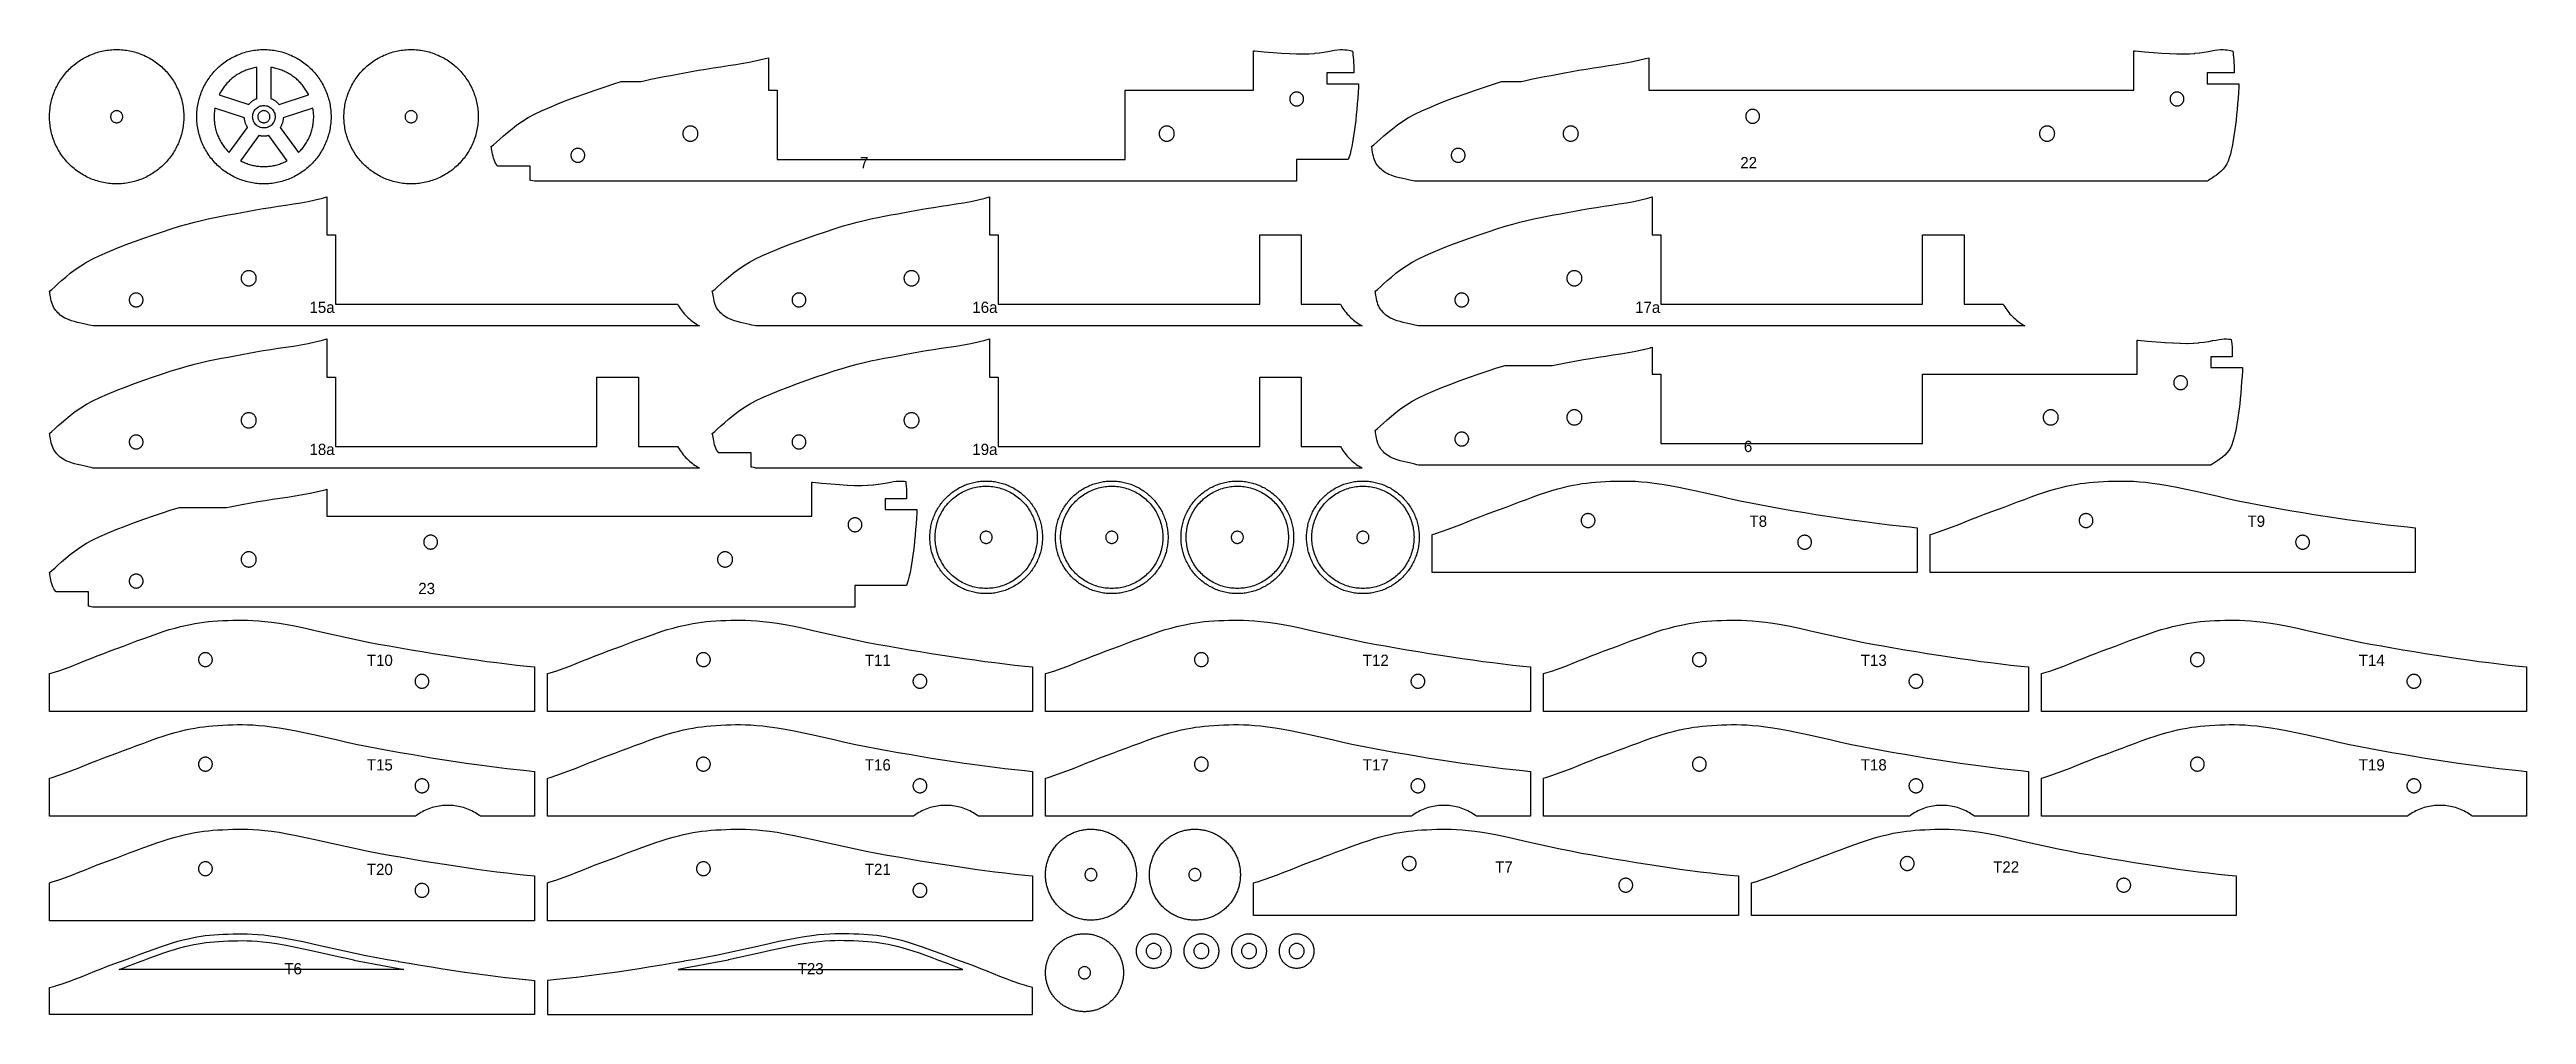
# Model space of a CAD drawing. Header units: metres. Extents: x 6 to 578, y 171 to 394.
import ezdxf

# ---------------------------------------------------------------- set-up
doc = ezdxf.new("R2010")
doc.units = ezdxf.units.M
for name, color, linetype in [('CORTAR', 1, 'Continuous'), ('GRABAR', 5, 'Continuous'), ('GRABAR_RELLENO', 5, 'Continuous')]:
    doc.layers.add(name, color=color, linetype=linetype)

msp = doc.modelspace()

# ---------------------------------------------------------------- texts
at = {"layer": 'GRABAR'}
for s, p in [('7', (193.15, 366.6)), ('22', (396.45, 366.6)), ('15a', (66.03, 333.22)), ('16a', (219.1, 333.22)), ('17a', (372.16, 333.22)), ('6', (397.28, 301.11)), ('18a', (66.03, 300.43)), ('19a', (219.1, 300.43)), ('T8', (398.58, 283.85)), ('T9', (513.58, 283.85)), ('23', (91.15, 268.33)), ('T10', (79.28, 251.75)), ('T11', (194.28, 251.75)), ('T12', (309.28, 251.75)), ('T13', (424.28, 251.75)), ('T14', (539.28, 251.75)), ('T15', (79.28, 227.62)), ('T16', (194.28, 227.62)), ('T17', (309.28, 227.62)), ('T18', (424.28, 227.62)), ('T19', (539.28, 227.62)), ('T20', (79.28, 203.49)), ('T21', (194.28, 203.49)), ('T7', (339.85, 204.06)), ('T22', (454.85, 204.06)), ('T6', (60.22, 180.57)), ('T23', (178.78, 180.57))]:
    msp.add_text(s, height=2.6, dxfattribs=at).set_placement(p)

# ---------------------------------------------------------------- linework, layer by layer
at = {"layer": 'CORTAR'}
for points in [[(37, 378.12), (36.98, 377.74), (36.96, 377.36), (36.93, 376.98), (36.88, 376.6), (36.83, 376.23), (36.77, 375.85), (36.7, 375.48), (36.62, 375.1), (36.54, 374.73), (36.44, 374.37), (36.33, 374), (36.22, 373.64), (36.09, 373.28), (35.96, 372.92), (35.82, 372.57), (35.67, 372.22), (35.51, 371.87), (35.34, 371.53), (35.17, 371.19), (34.99, 370.86), (34.79, 370.53), (34.6, 370.21), (34.39, 369.89), (34.17, 369.57), (33.95, 369.27), (33.72, 368.96), (33.48, 368.67), (33.24, 368.38), (32.98, 368.09), (32.73, 367.81), (32.46, 367.54), (32.19, 367.27), (31.91, 367.02), (31.62, 366.76), (31.33, 366.52), (31.04, 366.28), (30.73, 366.05), (30.43, 365.83), (30.11, 365.61), (29.79, 365.4), (29.47, 365.21), (29.14, 365.01), (28.81, 364.83), (28.47, 364.66), (28.13, 364.49), (27.78, 364.33), (27.43, 364.18), (27.08, 364.04), (26.72, 363.91), (26.36, 363.78), (26, 363.67), (25.63, 363.56), (25.27, 363.46), (24.9, 363.38), (24.52, 363.3), (24.15, 363.23), (23.77, 363.17), (23.4, 363.12), (23.02, 363.07), (22.64, 363.04), (22.26, 363.02), (21.88, 363), (21.5, 363), (21.12, 363), (20.74, 363.02), (20.36, 363.04), (19.98, 363.07), (19.6, 363.12), (19.23, 363.17), (18.85, 363.23), (18.48, 363.3), (18.1, 363.38), (17.73, 363.46), (17.37, 363.56), (17, 363.67), (16.64, 363.78), (16.28, 363.91), (15.92, 364.04), (15.57, 364.18), (15.22, 364.33), (14.87, 364.49), (14.53, 364.66), (14.19, 364.83), (13.86, 365.01), (13.53, 365.21), (13.21, 365.4), (12.89, 365.61), (12.57, 365.83), (12.27, 366.05), (11.96, 366.28), (11.67, 366.52), (11.38, 366.76), (11.09, 367.02), (10.81, 367.27), (10.54, 367.54), (10.27, 367.81), (10.02, 368.09), (9.76, 368.38), (9.52, 368.67), (9.28, 368.96), (9.05, 369.27), (8.83, 369.57), (8.61, 369.89), (8.4, 370.21), (8.21, 370.53), (8.01, 370.86), (7.83, 371.19), (7.66, 371.53), (7.49, 371.87), (7.33, 372.22), (7.18, 372.57), (7.04, 372.92), (6.91, 373.28), (6.78, 373.64), (6.67, 374), (6.56, 374.37), (6.46, 374.73), (6.38, 375.1), (6.3, 375.48), (6.23, 375.85), (6.17, 376.23), (6.12, 376.6), (6.07, 376.98), (6.04, 377.36), (6.02, 377.74), (6, 378.12), (6, 378.5), (6, 378.88), (6.02, 379.26), (6.04, 379.64), (6.07, 380.02), (6.12, 380.4), (6.17, 380.77), (6.23, 381.15), (6.3, 381.52), (6.38, 381.9), (6.46, 382.27), (6.56, 382.63), (6.67, 383), (6.78, 383.36), (6.91, 383.72), (7.04, 384.08), (7.18, 384.43), (7.33, 384.78), (7.49, 385.13), (7.66, 385.47), (7.83, 385.81), (8.01, 386.14), (8.21, 386.47), (8.4, 386.79), (8.61, 387.11), (8.83, 387.43), (9.05, 387.73), (9.28, 388.04), (9.52, 388.33), (9.76, 388.62), (10.02, 388.91), (10.27, 389.19), (10.54, 389.46), (10.81, 389.73), (11.09, 389.98), (11.38, 390.24), (11.67, 390.48), (11.96, 390.72), (12.27, 390.95), (12.57, 391.17), (12.89, 391.39), (13.21, 391.6), (13.53, 391.79), (13.86, 391.99), (14.19, 392.17), (14.53, 392.34), (14.87, 392.51), (15.22, 392.67), (15.57, 392.82), (15.92, 392.96), (16.28, 393.09), (16.64, 393.22), (17, 393.33), (17.37, 393.44), (17.73, 393.54), (18.1, 393.62), (18.48, 393.7), (18.85, 393.77), (19.23, 393.83), (19.6, 393.88), (19.98, 393.93), (20.36, 393.96), (20.74, 393.98), (21.12, 394), (21.5, 394), (21.88, 394), (22.26, 393.98), (22.64, 393.96), (23.02, 393.93), (23.4, 393.88), (23.77, 393.83), (24.15, 393.77), (24.52, 393.7), (24.9, 393.62), (25.27, 393.54), (25.63, 393.44), (26, 393.33), (26.36, 393.22), (26.72, 393.09), (27.08, 392.96), (27.43, 392.82), (27.78, 392.67), (28.13, 392.51), (28.47, 392.34), (28.81, 392.17), (29.14, 391.99), (29.47, 391.79), (29.79, 391.6), (30.11, 391.39), (30.43, 391.17), (30.73, 390.95), (31.04, 390.72), (31.33, 390.48), (31.62, 390.24), (31.91, 389.98), (32.19, 389.73), (32.46, 389.46), (32.73, 389.19), (32.98, 388.91), (33.24, 388.62), (33.48, 388.33), (33.72, 388.04), (33.95, 387.73), (34.17, 387.43), (34.39, 387.11), (34.6, 386.79), (34.79, 386.47), (34.99, 386.14), (35.17, 385.81), (35.34, 385.47), (35.51, 385.13), (35.67, 384.78), (35.82, 384.43), (35.96, 384.08), (36.09, 383.72), (36.22, 383.36), (36.33, 383), (36.44, 382.63), (36.54, 382.27), (36.62, 381.9), (36.7, 381.52), (36.77, 381.15), (36.83, 380.77), (36.88, 380.4), (36.93, 380.02), (36.96, 379.64), (36.98, 379.26), (37, 378.88), (37, 378.5), (37, 378.12)], [(70.98, 377.74), (70.96, 377.36), (70.93, 376.98), (70.88, 376.6), (70.83, 376.23), (70.77, 375.85), (70.7, 375.48), (70.62, 375.1), (70.54, 374.73), (70.44, 374.37), (70.33, 374), (70.22, 373.64), (70.09, 373.28), (69.96, 372.92), (69.82, 372.57), (69.67, 372.22), (69.51, 371.87), (69.34, 371.53), (69.17, 371.19), (68.99, 370.86), (68.79, 370.53), (68.6, 370.21), (68.39, 369.89), (68.17, 369.57), (67.95, 369.27), (67.72, 368.96), (67.48, 368.67), (67.24, 368.38), (66.98, 368.09), (66.73, 367.81), (66.46, 367.54), (66.19, 367.27), (65.91, 367.02), (65.62, 366.76), (65.33, 366.52), (65.04, 366.28), (64.73, 366.05), (64.43, 365.83), (64.11, 365.61), (63.79, 365.4), (63.47, 365.21), (63.14, 365.01), (62.81, 364.83), (62.47, 364.66), (62.13, 364.49), (61.78, 364.33), (61.43, 364.18), (61.08, 364.04), (60.72, 363.91), (60.36, 363.78), (60, 363.67), (59.63, 363.56), (59.27, 363.46), (58.9, 363.38), (58.52, 363.3), (58.15, 363.23), (57.77, 363.17), (57.4, 363.12), (57.02, 363.07), (56.64, 363.04), (56.26, 363.02), (55.88, 363), (55.5, 363), (55.12, 363), (54.74, 363.02), (54.36, 363.04), (53.98, 363.07), (53.6, 363.12), (53.23, 363.17), (52.85, 363.23), (52.48, 363.3), (52.1, 363.38), (51.73, 363.46), (51.37, 363.56), (51, 363.67), (50.64, 363.78), (50.28, 363.91), (49.92, 364.04), (49.57, 364.18), (49.22, 364.33), (48.87, 364.49), (48.53, 364.66), (48.19, 364.83), (47.86, 365.01), (47.53, 365.21), (47.21, 365.4), (46.89, 365.61), (46.57, 365.83), (46.27, 366.05), (45.96, 366.28), (45.67, 366.52), (45.38, 366.76), (45.09, 367.02), (44.81, 367.27), (44.54, 367.54), (44.27, 367.81), (44.02, 368.09), (43.76, 368.38), (43.52, 368.67), (43.28, 368.96), (43.05, 369.27), (42.83, 369.57), (42.61, 369.89), (42.4, 370.21), (42.21, 370.53), (42.01, 370.86), (41.83, 371.19), (41.66, 371.53), (41.49, 371.87), (41.33, 372.22), (41.18, 372.57), (41.04, 372.92), (40.91, 373.28), (40.78, 373.64), (40.67, 374), (40.56, 374.37), (40.46, 374.73), (40.38, 375.1), (40.3, 375.48), (40.23, 375.85), (40.17, 376.23), (40.12, 376.6), (40.07, 376.98), (40.04, 377.36), (40.02, 377.74), (40, 378.12), (40, 378.5), (40, 378.88), (40.02, 379.26), (40.04, 379.64), (40.07, 380.02), (40.12, 380.4), (40.17, 380.77), (40.23, 381.15), (40.3, 381.52), (40.38, 381.9), (40.46, 382.27), (40.56, 382.63), (40.67, 383), (40.78, 383.36), (40.91, 383.72), (41.04, 384.08), (41.18, 384.43), (41.33, 384.78), (41.49, 385.13), (41.66, 385.47), (41.83, 385.81), (42.01, 386.14), (42.21, 386.47), (42.4, 386.79), (42.61, 387.11), (42.83, 387.43), (43.05, 387.73), (43.28, 388.04), (43.52, 388.33), (43.76, 388.62), (44.02, 388.91), (44.27, 389.19), (44.54, 389.46), (44.81, 389.73), (45.09, 389.98), (45.38, 390.24), (45.67, 390.48), (45.96, 390.72), (46.27, 390.95), (46.57, 391.17), (46.89, 391.39), (47.21, 391.6), (47.53, 391.79), (47.86, 391.99), (48.19, 392.17), (48.53, 392.34), (48.87, 392.51), (49.22, 392.67), (49.57, 392.82), (49.92, 392.96), (50.28, 393.09), (50.64, 393.22), (51, 393.33), (51.37, 393.44), (51.73, 393.54), (52.1, 393.62), (52.48, 393.7), (52.85, 393.77), (53.23, 393.83), (53.6, 393.88), (53.98, 393.93), (54.36, 393.96), (54.74, 393.98), (55.12, 394), (55.5, 394), (55.88, 394), (56.26, 393.98), (56.64, 393.96), (57.02, 393.93), (57.4, 393.88), (57.77, 393.83), (58.15, 393.77), (58.52, 393.7), (58.9, 393.62), (59.27, 393.54), (59.63, 393.44), (60, 393.33), (60.36, 393.22), (60.72, 393.09), (61.08, 392.96), (61.43, 392.82), (61.78, 392.67), (62.13, 392.51), (62.47, 392.34), (62.81, 392.17), (63.14, 391.99), (63.47, 391.79), (63.79, 391.6), (64.11, 391.39), (64.43, 391.17), (64.73, 390.95), (65.04, 390.72), (65.33, 390.48), (65.62, 390.24), (65.91, 389.98), (66.19, 389.73), (66.46, 389.46), (66.73, 389.19), (66.98, 388.91), (67.24, 388.62), (67.48, 388.33), (67.72, 388.04), (67.95, 387.73), (68.17, 387.43), (68.39, 387.11), (68.6, 386.79), (68.79, 386.47), (68.99, 386.14), (69.17, 385.81), (69.34, 385.47), (69.51, 385.13), (69.67, 384.78), (69.82, 384.43), (69.96, 384.08), (70.09, 383.72), (70.22, 383.36), (70.33, 383), (70.44, 382.63), (70.54, 382.27), (70.62, 381.9), (70.7, 381.52), (70.77, 381.15), (70.83, 380.77), (70.88, 380.4), (70.93, 380.02), (70.96, 379.64), (70.98, 379.26), (71, 378.88), (71, 378.5), (71, 378.12), (70.98, 377.74)], [(51.99, 381.32), (52.02, 381.35), (52.12, 381.47), (52.22, 381.58), (52.32, 381.68), (52.42, 381.78), (52.53, 381.88), (52.65, 381.98), (52.76, 382.07), (52.88, 382.16), (53, 382.24), (53.12, 382.32), (53.25, 382.4), (53.38, 382.47), (53.51, 382.54), (53.64, 382.6), (53.78, 382.66), (53.9, 382.71), (53.9, 389.89), (53.81, 389.88), (53.53, 389.83), (53.26, 389.78), (52.98, 389.72), (52.71, 389.66), (52.43, 389.58), (52.16, 389.5), (51.89, 389.42), (51.63, 389.33), (51.36, 389.23), (51.1, 389.12), (50.84, 389.01), (50.58, 388.9), (50.33, 388.77), (50.08, 388.64), (49.83, 388.51), (49.59, 388.36), (49.35, 388.22), (49.11, 388.06), (48.88, 387.9), (48.65, 387.74), (48.42, 387.57), (48.2, 387.39), (47.99, 387.21), (47.78, 387.02), (47.57, 386.83), (47.37, 386.63), (47.17, 386.43), (46.98, 386.22), (46.79, 386.01), (46.61, 385.8), (46.43, 385.58), (46.26, 385.35), (46.1, 385.12), (45.94, 384.89), (45.78, 384.65), (45.64, 384.41), (45.49, 384.17), (45.36, 383.92), (45.23, 383.67), (45.16, 383.54), (51.99, 381.32)], [(57.1, 382.71), (57.22, 382.66), (57.36, 382.6), (57.49, 382.54), (57.62, 382.47), (57.75, 382.4), (57.88, 382.32), (58, 382.24), (58.12, 382.16), (58.24, 382.07), (58.35, 381.98), (58.47, 381.88), (58.58, 381.78), (58.68, 381.68), (58.78, 381.58), (58.88, 381.47), (58.98, 381.35), (59.01, 381.32), (65.84, 383.54), (65.77, 383.67), (65.64, 383.92), (65.51, 384.17), (65.36, 384.41), (65.22, 384.65), (65.06, 384.89), (64.9, 385.12), (64.74, 385.35), (64.57, 385.58), (64.39, 385.8), (64.21, 386.01), (64.02, 386.22), (63.83, 386.43), (63.63, 386.63), (63.43, 386.83), (63.22, 387.02), (63.01, 387.21), (62.8, 387.39), (62.58, 387.57), (62.35, 387.74), (62.12, 387.9), (61.89, 388.06), (61.65, 388.22), (61.41, 388.36), (61.17, 388.51), (60.92, 388.64), (60.67, 388.77), (60.42, 388.9), (60.16, 389.01), (59.9, 389.12), (59.64, 389.23), (59.37, 389.33), (59.11, 389.42), (58.84, 389.5), (58.57, 389.58), (58.29, 389.66), (58.02, 389.72), (57.74, 389.78), (57.47, 389.83), (57.19, 389.88), (57.1, 389.89), (57.1, 382.71)], [(105, 378.12), (104.98, 377.74), (104.96, 377.36), (104.93, 376.98), (104.88, 376.6), (104.83, 376.23), (104.77, 375.85), (104.7, 375.48), (104.62, 375.1), (104.54, 374.73), (104.44, 374.37), (104.33, 374), (104.22, 373.64), (104.09, 373.28), (103.96, 372.92), (103.82, 372.57), (103.67, 372.22), (103.51, 371.87), (103.34, 371.53), (103.17, 371.19), (102.99, 370.86), (102.79, 370.53), (102.6, 370.21), (102.39, 369.89), (102.17, 369.57), (101.95, 369.27), (101.72, 368.96), (101.48, 368.67), (101.24, 368.38), (100.98, 368.09), (100.73, 367.81), (100.46, 367.54), (100.19, 367.27), (99.91, 367.02), (99.62, 366.76), (99.33, 366.52), (99.04, 366.28), (98.73, 366.05), (98.43, 365.83), (98.11, 365.61), (97.79, 365.4), (97.47, 365.21), (97.14, 365.01), (96.81, 364.83), (96.47, 364.66), (96.13, 364.49), (95.78, 364.33), (95.43, 364.18), (95.08, 364.04), (94.72, 363.91), (94.36, 363.78), (94, 363.67), (93.63, 363.56), (93.27, 363.46), (92.9, 363.38), (92.52, 363.3), (92.15, 363.23), (91.77, 363.17), (91.4, 363.12), (91.02, 363.07), (90.64, 363.04), (90.26, 363.02), (89.88, 363), (89.5, 363), (89.12, 363), (88.74, 363.02), (88.36, 363.04), (87.98, 363.07), (87.6, 363.12), (87.23, 363.17), (86.85, 363.23), (86.48, 363.3), (86.1, 363.38), (85.73, 363.46), (85.37, 363.56), (85, 363.67), (84.64, 363.78), (84.28, 363.91), (83.92, 364.04), (83.57, 364.18), (83.22, 364.33), (82.87, 364.49), (82.53, 364.66), (82.19, 364.83), (81.86, 365.01), (81.53, 365.21), (81.21, 365.4), (80.89, 365.61), (80.57, 365.83), (80.27, 366.05), (79.96, 366.28), (79.67, 366.52), (79.38, 366.76), (79.09, 367.02), (78.81, 367.27), (78.54, 367.54), (78.27, 367.81), (78.02, 368.09), (77.76, 368.38), (77.52, 368.67), (77.28, 368.96), (77.05, 369.27), (76.83, 369.57), (76.61, 369.89), (76.4, 370.21), (76.21, 370.53), (76.01, 370.86), (75.83, 371.19), (75.66, 371.53), (75.49, 371.87), (75.33, 372.22), (75.18, 372.57), (75.04, 372.92), (74.91, 373.28), (74.78, 373.64), (74.67, 374), (74.56, 374.37), (74.46, 374.73), (74.38, 375.1), (74.3, 375.48), (74.23, 375.85), (74.17, 376.23), (74.12, 376.6), (74.07, 376.98), (74.04, 377.36), (74.02, 377.74), (74, 378.12), (74, 378.5), (74, 378.88), (74.02, 379.26), (74.04, 379.64), (74.07, 380.02), (74.12, 380.4), (74.17, 380.77), (74.23, 381.15), (74.3, 381.52), (74.38, 381.9), (74.46, 382.27), (74.56, 382.63), (74.67, 383), (74.78, 383.36), (74.91, 383.72), (75.04, 384.08), (75.18, 384.43), (75.33, 384.78), (75.49, 385.13), (75.66, 385.47), (75.83, 385.81), (76.01, 386.14), (76.21, 386.47), (76.4, 386.79), (76.61, 387.11), (76.83, 387.43), (77.05, 387.73), (77.28, 388.04), (77.52, 388.33), (77.76, 388.62), (78.02, 388.91), (78.27, 389.19), (78.54, 389.46), (78.81, 389.73), (79.09, 389.98), (79.38, 390.24), (79.67, 390.48), (79.96, 390.72), (80.27, 390.95), (80.57, 391.17), (80.89, 391.39), (81.21, 391.6), (81.53, 391.79), (81.86, 391.99), (82.19, 392.17), (82.53, 392.34), (82.87, 392.51), (83.22, 392.67), (83.57, 392.82), (83.92, 392.96), (84.28, 393.09), (84.64, 393.22), (85, 393.33), (85.37, 393.44), (85.73, 393.54), (86.1, 393.62), (86.48, 393.7), (86.85, 393.77), (87.23, 393.83), (87.6, 393.88), (87.98, 393.93), (88.36, 393.96), (88.74, 393.98), (89.12, 394), (89.5, 394), (89.88, 394), (90.26, 393.98), (90.64, 393.96), (91.02, 393.93), (91.4, 393.88), (91.77, 393.83), (92.15, 393.77), (92.52, 393.7), (92.9, 393.62), (93.27, 393.54), (93.63, 393.44), (94, 393.33), (94.36, 393.22), (94.72, 393.09), (95.08, 392.96), (95.43, 392.82), (95.78, 392.67), (96.13, 392.51), (96.47, 392.34), (96.81, 392.17), (97.14, 391.99), (97.47, 391.79), (97.79, 391.6), (98.11, 391.39), (98.43, 391.17), (98.73, 390.95), (99.04, 390.72), (99.33, 390.48), (99.62, 390.24), (99.91, 389.98), (100.19, 389.73), (100.46, 389.46), (100.73, 389.19), (100.98, 388.91), (101.24, 388.62), (101.48, 388.33), (101.72, 388.04), (101.95, 387.73), (102.17, 387.43), (102.39, 387.11), (102.6, 386.79), (102.79, 386.47), (102.99, 386.14), (103.17, 385.81), (103.34, 385.47), (103.51, 385.13), (103.67, 384.78), (103.82, 384.43), (103.96, 384.08), (104.09, 383.72), (104.22, 383.36), (104.33, 383), (104.44, 382.63), (104.54, 382.27), (104.62, 381.9), (104.7, 381.52), (104.77, 381.15), (104.83, 380.77), (104.88, 380.4), (104.93, 380.02), (104.96, 379.64), (104.98, 379.26), (105, 378.88), (105, 378.5), (105, 378.12)], [(155.88, 389.23), (157.56, 389.51), (159.27, 389.77), (161, 390.03), (162.74, 390.29), (162.75, 390.29), (164.48, 390.56), (164.49, 390.56), (166.21, 390.85), (166.24, 390.85), (167.93, 391.17), (167.96, 391.17), (169.63, 391.53), (169.66, 391.53), (171.29, 391.93), (171.33, 391.94), (172, 392.13), (172, 384.6), (174, 384.6), (174, 368.6), (234, 368.6), (234.4, 368.6), (254.4, 368.6), (254.4, 384.6), (284, 384.6), (284, 393.72), (284.32, 393.69), (284.33, 393.69), (286.47, 393.49), (286.48, 393.49), (288.53, 393.32), (288.55, 393.32), (290.48, 393.18), (290.5, 393.18), (292.29, 393.07), (292.31, 393.07), (293.95, 393), (293.99, 393), (295.46, 392.98), (295.52, 392.98), (296.84, 393.03), (296.9, 393.04), (298.09, 393.13), (298.14, 393.14), (299.22, 393.27), (299.26, 393.27), (300.25, 393.42), (300.27, 393.43), (301.17, 393.59), (301.18, 393.59), (302, 393.74), (302.74, 393.87), (303.41, 393.95), (304.04, 394), (304.63, 394), (305.16, 393.97), (305.61, 393.93), (306.01, 393.86), (306.35, 393.79), (306.66, 393.71), (306.89, 393.65), (306.94, 393.28), (307, 392.78), (307.06, 392.23), (307.12, 391.62), (307.16, 390.96), (307.2, 390.24), (307.21, 389.47), (307.2, 388.63), (307.2, 388.6), (301, 388.6), (301, 386.1), (308.3, 386.1), (308.26, 385.34), (308.19, 384.09), (308.1, 382.79), (308, 381.47), (307.89, 380.17), (307.77, 378.9), (307.64, 377.7), (307.5, 376.6), (307.36, 375.55), (307.21, 374.53), (307.06, 373.52), (306.9, 372.54), (306.73, 371.6), (306.53, 370.69), (306.32, 369.84), (306.08, 369.03), (305.92, 368.6), (294, 368.6), (294, 363.6), (118, 363.6), (117.63, 363.69), (117.14, 363.8), (117, 363.83), (117, 367.1), (109.5, 367.1), (109.42, 367.19), (109.21, 367.48), (109, 367.8), (108.81, 368.15), (108.66, 368.54), (108.52, 368.97), (108.41, 369.41), (108.31, 369.86), (108.23, 370.29), (108.16, 370.7), (108.1, 371.06), (108.05, 371.37), (108, 371.6), (108.55, 372.04), (109.2, 372.62), (109.95, 373.3), (110.8, 374.06), (111.75, 374.88), (112.8, 375.74), (113.95, 376.61), (115.2, 377.48), (116.55, 378.31), (118, 379.1), (119.61, 379.87), (121.42, 380.66), (123.39, 381.47), (125.47, 382.29), (127.62, 383.1), (129.81, 383.89), (131.98, 384.64), (134.1, 385.35), (136.12, 386.01), (138, 386.6), (142.55, 386.6), (143.34, 386.79), (144.89, 387.14), (146.42, 387.45), (147.94, 387.75), (149.47, 388.03), (151.02, 388.31), (151.02, 388.31), (152.6, 388.61), (152.6, 388.61), (154.22, 388.92), (155.88, 389.23)], [(355.89, 388.61), (355.9, 388.61), (357.52, 388.92), (359.17, 389.23), (360.86, 389.51), (362.57, 389.77), (364.3, 390.03), (366.04, 390.29), (366.05, 390.29), (367.78, 390.56), (367.79, 390.56), (369.51, 390.85), (369.53, 390.85), (371.23, 391.17), (371.26, 391.17), (372.92, 391.53), (372.96, 391.53), (374.58, 391.93), (374.63, 391.94), (375.3, 392.13), (375.3, 384.6), (487.3, 384.6), (487.3, 393.72), (487.62, 393.69), (487.63, 393.69), (489.77, 393.49), (489.78, 393.49), (491.83, 393.32), (491.85, 393.32), (493.78, 393.18), (493.8, 393.18), (495.59, 393.07), (495.61, 393.07), (497.25, 393), (497.29, 393), (498.76, 392.98), (498.81, 392.98), (500.14, 393.03), (500.19, 393.04), (501.39, 393.13), (501.44, 393.14), (502.52, 393.27), (502.56, 393.27), (503.54, 393.42), (503.57, 393.43), (504.47, 393.59), (504.48, 393.59), (505.29, 393.74), (506.04, 393.87), (506.71, 393.95), (507.34, 394), (507.93, 394), (508.45, 393.97), (508.91, 393.93), (509.31, 393.86), (509.65, 393.79), (509.96, 393.71), (510.19, 393.65), (510.24, 393.28), (510.3, 392.78), (510.36, 392.23), (510.42, 391.62), (510.46, 390.96), (510.5, 390.24), (510.51, 389.47), (510.5, 388.63), (510.5, 388.6), (504.3, 388.6), (504.3, 386.1), (511.6, 386.1), (511.56, 385.34), (511.48, 384.09), (511.4, 382.79), (511.3, 381.47), (511.19, 380.17), (511.07, 378.9), (510.94, 377.7), (510.8, 376.6), (510.65, 375.55), (510.51, 374.53), (510.36, 373.52), (510.2, 372.54), (510.02, 371.6), (509.83, 370.69), (509.62, 369.84), (509.38, 369.03), (509.1, 368.28), (508.8, 367.6), (508.43, 366.98), (507.99, 366.41), (507.49, 365.9), (506.96, 365.45), (506.42, 365.04), (505.89, 364.67), (505.4, 364.35), (504.95, 364.06), (504.58, 363.81), (504.3, 363.6), (321.3, 363.6), (320.93, 363.69), (320.43, 363.8), (319.85, 363.93), (319.19, 364.07), (318.49, 364.24), (317.77, 364.41), (317.07, 364.59), (316.4, 364.79), (315.8, 364.99), (315.3, 365.2), (314.87, 365.41), (314.47, 365.63), (314.12, 365.87), (313.79, 366.11), (313.49, 366.36), (313.21, 366.62), (312.96, 366.9), (312.72, 367.19), (312.5, 367.48), (312.3, 367.8), (312.11, 368.15), (311.95, 368.54), (311.82, 368.97), (311.71, 369.41), (311.61, 369.86), (311.53, 370.29), (311.46, 370.7), (311.4, 371.06), (311.35, 371.37), (311.3, 371.6), (311.85, 372.04), (312.5, 372.62), (313.25, 373.3), (314.1, 374.06), (315.05, 374.88), (316.1, 375.74), (317.25, 376.61), (318.5, 377.48), (319.85, 378.31), (321.3, 379.1), (322.91, 379.87), (324.72, 380.66), (326.69, 381.47), (328.77, 382.29), (330.92, 383.1), (333.11, 383.89), (335.28, 384.64), (337.39, 385.35), (339.42, 386.01), (341.3, 386.6), (345.85, 386.6), (346.63, 386.79), (348.19, 387.14), (349.72, 387.45), (351.24, 387.75), (352.77, 388.03), (354.31, 388.31), (354.32, 388.31), (355.89, 388.61)], [(295.59, 382.81), (295.57, 382.91), (295.55, 383.01), (295.52, 383.11), (295.48, 383.21), (295.43, 383.31), (295.39, 383.4), (295.33, 383.49), (295.27, 383.57), (295.2, 383.65), (295.13, 383.73), (295.05, 383.8), (294.97, 383.87), (294.89, 383.93), (294.8, 383.98), (294.71, 384.03), (294.61, 384.08), (294.51, 384.11), (294.41, 384.14), (294.31, 384.17), (294.21, 384.18), (294.1, 384.19), (294, 384.2), (293.9, 384.19), (293.79, 384.18), (293.69, 384.17), (293.59, 384.14), (293.49, 384.11), (293.39, 384.08), (293.29, 384.03), (293.2, 383.98), (293.11, 383.93), (293.03, 383.87), (292.95, 383.8), (292.87, 383.73), (292.8, 383.65), (292.73, 383.57), (292.67, 383.49), (292.61, 383.4), (292.57, 383.31), (292.52, 383.21), (292.48, 383.11), (292.45, 383.01), (292.43, 382.91), (292.41, 382.81), (292.4, 382.7), (292.4, 382.6), (292.4, 382.49), (292.41, 382.39), (292.43, 382.29), (292.45, 382.18), (292.48, 382.08), (292.52, 381.99), (292.57, 381.89), (292.61, 381.8), (292.67, 381.71), (292.73, 381.62), (292.8, 381.54), (292.87, 381.47), (292.95, 381.4), (293.03, 381.33), (293.11, 381.27), (293.2, 381.21), (293.29, 381.16), (293.39, 381.12), (293.49, 381.08), (293.59, 381.05), (293.69, 381.03), (293.79, 381.01), (293.9, 381), (294, 381), (294.1, 381), (294.21, 381.01), (294.31, 381.03), (294.41, 381.05), (294.51, 381.08), (294.61, 381.12), (294.71, 381.16), (294.8, 381.21), (294.89, 381.27), (294.97, 381.33), (295.05, 381.4), (295.13, 381.47), (295.2, 381.54), (295.27, 381.62), (295.33, 381.71), (295.39, 381.8), (295.43, 381.89), (295.48, 381.99), (295.52, 382.08), (295.55, 382.18), (295.57, 382.29), (295.59, 382.39), (295.6, 382.49), (295.6, 382.6), (295.6, 382.7), (295.59, 382.81)], [(498.88, 382.81), (498.87, 382.91), (498.84, 383.01), (498.81, 383.11), (498.78, 383.21), (498.73, 383.31), (498.68, 383.4), (498.63, 383.49), (498.57, 383.57), (498.5, 383.65), (498.43, 383.73), (498.35, 383.8), (498.27, 383.87), (498.19, 383.93), (498.1, 383.98), (498.01, 384.03), (497.91, 384.08), (497.81, 384.11), (497.71, 384.14), (497.61, 384.17), (497.51, 384.18), (497.4, 384.19), (497.3, 384.2), (497.19, 384.19), (497.09, 384.18), (496.99, 384.17), (496.88, 384.14), (496.78, 384.11), (496.69, 384.08), (496.59, 384.03), (496.5, 383.98), (496.41, 383.93), (496.32, 383.87), (496.24, 383.8), (496.17, 383.73), (496.1, 383.65), (496.03, 383.57), (495.97, 383.49), (495.91, 383.4), (495.86, 383.31), (495.82, 383.21), (495.78, 383.11), (495.75, 383.01), (495.73, 382.91), (495.71, 382.81), (495.7, 382.7), (495.7, 382.6), (495.7, 382.49), (495.71, 382.39), (495.73, 382.29), (495.75, 382.18), (495.78, 382.08), (495.82, 381.99), (495.86, 381.89), (495.91, 381.8), (495.97, 381.71), (496.03, 381.62), (496.1, 381.54), (496.17, 381.47), (496.24, 381.4), (496.32, 381.33), (496.41, 381.27), (496.5, 381.21), (496.59, 381.16), (496.69, 381.12), (496.78, 381.08), (496.88, 381.05), (496.99, 381.03), (497.09, 381.01), (497.19, 381), (497.3, 381), (497.4, 381), (497.51, 381.01), (497.61, 381.03), (497.71, 381.05), (497.81, 381.08), (497.91, 381.12), (498.01, 381.16), (498.1, 381.21), (498.19, 381.27), (498.27, 381.33), (498.35, 381.4), (498.43, 381.47), (498.5, 381.54), (498.57, 381.62), (498.63, 381.71), (498.68, 381.8), (498.73, 381.89), (498.78, 381.99), (498.81, 382.08), (498.84, 382.18), (498.87, 382.29), (498.88, 382.39), (498.9, 382.49), (498.9, 382.6), (498.9, 382.7), (498.88, 382.81)], [(22.89, 378.64), (22.87, 378.77), (22.84, 378.91), (22.79, 379.04), (22.73, 379.16), (22.66, 379.28), (22.58, 379.39), (22.49, 379.49), (22.39, 379.58), (22.28, 379.66), (22.16, 379.73), (22.04, 379.79), (21.91, 379.84), (21.77, 379.87), (21.64, 379.89), (21.5, 379.9), (21.36, 379.89), (21.23, 379.87), (21.09, 379.84), (20.96, 379.79), (20.84, 379.73), (20.72, 379.66), (20.61, 379.58), (20.51, 379.49), (20.42, 379.39), (20.34, 379.28), (20.27, 379.16), (20.21, 379.04), (20.16, 378.91), (20.13, 378.77), (20.11, 378.64), (20.1, 378.5), (20.11, 378.36), (20.13, 378.23), (20.16, 378.09), (20.21, 377.96), (20.27, 377.84), (20.34, 377.72), (20.42, 377.61), (20.51, 377.51), (20.61, 377.42), (20.72, 377.34), (20.84, 377.27), (20.96, 377.21), (21.09, 377.16), (21.23, 377.13), (21.36, 377.11), (21.5, 377.1), (21.64, 377.11), (21.77, 377.13), (21.91, 377.16), (22.04, 377.21), (22.16, 377.27), (22.28, 377.34), (22.39, 377.42), (22.49, 377.51), (22.58, 377.61), (22.66, 377.72), (22.73, 377.84), (22.79, 377.96), (22.84, 378.09), (22.87, 378.23), (22.89, 378.36), (22.9, 378.5), (22.89, 378.64)], [(51.73, 376.04), (51.68, 376.12), (51.6, 376.25), (51.53, 376.38), (51.46, 376.51), (51.4, 376.64), (51.34, 376.78), (51.29, 376.91), (51.24, 377.05), (51.19, 377.19), (51.15, 377.34), (51.12, 377.48), (51.09, 377.62), (51.06, 377.77), (51.04, 377.91), (51.02, 378.06), (51.01, 378.21), (51.01, 378.28), (44.18, 380.5), (44.17, 380.47), (44.12, 380.19), (44.09, 379.91), (44.06, 379.63), (44.03, 379.35), (44.01, 379.06), (44, 378.78), (44, 378.5), (44, 378.22), (44.01, 377.94), (44.03, 377.65), (44.06, 377.37), (44.09, 377.09), (44.12, 376.81), (44.17, 376.53), (44.22, 376.26), (44.28, 375.98), (44.34, 375.71), (44.42, 375.43), (44.5, 375.16), (44.58, 374.89), (44.67, 374.63), (44.77, 374.36), (44.88, 374.1), (44.99, 373.84), (45.1, 373.58), (45.23, 373.33), (45.36, 373.08), (45.49, 372.83), (45.64, 372.59), (45.78, 372.35), (45.94, 372.11), (46.1, 371.88), (46.26, 371.65), (46.43, 371.42), (46.61, 371.2), (46.79, 370.99), (46.98, 370.78), (47.17, 370.57), (47.37, 370.37), (47.51, 370.23), (51.73, 376.04)], [(56.89, 378.64), (56.87, 378.77), (56.84, 378.91), (56.79, 379.04), (56.73, 379.16), (56.66, 379.28), (56.58, 379.39), (56.49, 379.49), (56.39, 379.58), (56.28, 379.66), (56.16, 379.73), (56.04, 379.79), (55.91, 379.84), (55.77, 379.87), (55.64, 379.89), (55.5, 379.9), (55.36, 379.89), (55.23, 379.87), (55.09, 379.84), (54.96, 379.79), (54.84, 379.73), (54.72, 379.66), (54.61, 379.58), (54.51, 379.49), (54.42, 379.39), (54.34, 379.28), (54.27, 379.16), (54.21, 379.04), (54.16, 378.91), (54.13, 378.77), (54.11, 378.64), (54.1, 378.5), (54.11, 378.36), (54.13, 378.23), (54.16, 378.09), (54.21, 377.96), (54.27, 377.84), (54.34, 377.72), (54.42, 377.61), (54.51, 377.51), (54.61, 377.42), (54.72, 377.34), (54.84, 377.27), (54.96, 377.21), (55.09, 377.16), (55.23, 377.13), (55.36, 377.11), (55.5, 377.1), (55.64, 377.11), (55.77, 377.13), (55.91, 377.16), (56.04, 377.21), (56.16, 377.27), (56.28, 377.34), (56.39, 377.42), (56.49, 377.51), (56.58, 377.61), (56.66, 377.72), (56.73, 377.84), (56.79, 377.96), (56.84, 378.09), (56.87, 378.23), (56.89, 378.36), (56.9, 378.5), (56.89, 378.64)], [(67, 378.5), (67, 378.78), (66.99, 379.06), (66.97, 379.35), (66.94, 379.63), (66.91, 379.91), (66.88, 380.19), (66.83, 380.47), (66.82, 380.5), (59.99, 378.28), (59.99, 378.21), (59.98, 378.06), (59.96, 377.91), (59.94, 377.77), (59.91, 377.62), (59.88, 377.48), (59.85, 377.34), (59.81, 377.19), (59.76, 377.05), (59.71, 376.91), (59.66, 376.78), (59.6, 376.64), (59.54, 376.51), (59.47, 376.38), (59.4, 376.25), (59.32, 376.12), (59.27, 376.04), (63.49, 370.23), (63.63, 370.37), (63.83, 370.57), (64.02, 370.78), (64.21, 370.99), (64.39, 371.2), (64.57, 371.42), (64.74, 371.65), (64.9, 371.88), (65.06, 372.11), (65.22, 372.35), (65.36, 372.59), (65.51, 372.83), (65.64, 373.08), (65.77, 373.33), (65.9, 373.58), (66.01, 373.84), (66.12, 374.1), (66.23, 374.36), (66.33, 374.63), (66.42, 374.89), (66.5, 375.16), (66.58, 375.43), (66.66, 375.71), (66.72, 375.98), (66.78, 376.26), (66.83, 376.53), (66.88, 376.81), (66.91, 377.09), (66.94, 377.37), (66.97, 377.65), (66.99, 377.94), (67, 378.22), (67, 378.5)], [(90.89, 378.64), (90.87, 378.77), (90.84, 378.91), (90.79, 379.04), (90.73, 379.16), (90.66, 379.28), (90.58, 379.39), (90.49, 379.49), (90.39, 379.58), (90.28, 379.66), (90.16, 379.73), (90.04, 379.79), (89.91, 379.84), (89.77, 379.87), (89.64, 379.89), (89.5, 379.9), (89.36, 379.89), (89.23, 379.87), (89.09, 379.84), (88.96, 379.79), (88.84, 379.73), (88.72, 379.66), (88.61, 379.58), (88.51, 379.49), (88.42, 379.39), (88.34, 379.28), (88.27, 379.16), (88.21, 379.04), (88.16, 378.91), (88.13, 378.77), (88.11, 378.64), (88.1, 378.5), (88.11, 378.36), (88.13, 378.23), (88.16, 378.09), (88.21, 377.96), (88.27, 377.84), (88.34, 377.72), (88.42, 377.61), (88.51, 377.51), (88.61, 377.42), (88.72, 377.34), (88.84, 377.27), (88.96, 377.21), (89.09, 377.16), (89.23, 377.13), (89.36, 377.11), (89.5, 377.1), (89.64, 377.11), (89.77, 377.13), (89.91, 377.16), (90.04, 377.21), (90.16, 377.27), (90.28, 377.34), (90.39, 377.42), (90.49, 377.51), (90.58, 377.61), (90.66, 377.72), (90.73, 377.84), (90.79, 377.96), (90.84, 378.09), (90.87, 378.23), (90.89, 378.36), (90.9, 378.5), (90.89, 378.64)], [(400.87, 378.91), (400.84, 379.01), (400.81, 379.11), (400.78, 379.21), (400.73, 379.31), (400.68, 379.4), (400.63, 379.49), (400.57, 379.57), (400.5, 379.65), (400.43, 379.73), (400.35, 379.8), (400.27, 379.87), (400.19, 379.93), (400.1, 379.98), (400.01, 380.03), (399.91, 380.08), (399.81, 380.11), (399.71, 380.14), (399.61, 380.17), (399.51, 380.18), (399.4, 380.19), (399.3, 380.2), (399.19, 380.19), (399.09, 380.18), (398.99, 380.17), (398.88, 380.14), (398.78, 380.11), (398.69, 380.08), (398.59, 380.03), (398.5, 379.98), (398.41, 379.93), (398.32, 379.87), (398.24, 379.8), (398.17, 379.73), (398.1, 379.65), (398.03, 379.57), (397.97, 379.49), (397.91, 379.4), (397.86, 379.31), (397.82, 379.21), (397.78, 379.11), (397.75, 379.01), (397.73, 378.91), (397.71, 378.81), (397.7, 378.7), (397.7, 378.6), (397.7, 378.49), (397.71, 378.39), (397.73, 378.29), (397.75, 378.18), (397.78, 378.08), (397.82, 377.99), (397.86, 377.89), (397.91, 377.8), (397.97, 377.71), (398.03, 377.62), (398.1, 377.54), (398.17, 377.47), (398.24, 377.4), (398.32, 377.33), (398.41, 377.27), (398.5, 377.21), (398.59, 377.16), (398.69, 377.12), (398.78, 377.08), (398.88, 377.05), (398.99, 377.03), (399.09, 377.01), (399.19, 377), (399.3, 377), (399.4, 377), (399.51, 377.01), (399.61, 377.03), (399.71, 377.05), (399.81, 377.08), (399.91, 377.12), (400.01, 377.16), (400.1, 377.21), (400.19, 377.27), (400.27, 377.33), (400.35, 377.4), (400.43, 377.47), (400.5, 377.54), (400.57, 377.62), (400.63, 377.71), (400.68, 377.8), (400.73, 377.89), (400.78, 377.99), (400.81, 378.08), (400.84, 378.18), (400.87, 378.29), (400.88, 378.39), (400.9, 378.49), (400.9, 378.6), (400.9, 378.7), (400.88, 378.81), (400.87, 378.91)], [(56.68, 374.16), (56.66, 374.15), (56.52, 374.12), (56.38, 374.09), (56.23, 374.06), (56.09, 374.04), (55.94, 374.02), (55.79, 374.01), (55.65, 374), (55.5, 374), (55.35, 374), (55.21, 374.01), (55.06, 374.02), (54.91, 374.04), (54.77, 374.06), (54.62, 374.09), (54.48, 374.12), (54.34, 374.15), (54.32, 374.16), (50.1, 368.35), (50.33, 368.23), (50.58, 368.1), (50.84, 367.99), (51.1, 367.88), (51.36, 367.77), (51.63, 367.67), (51.89, 367.58), (52.16, 367.5), (52.43, 367.42), (52.71, 367.34), (52.98, 367.28), (53.26, 367.22), (53.53, 367.17), (53.81, 367.12), (54.09, 367.09), (54.37, 367.06), (54.65, 367.03), (54.94, 367.01), (55.22, 367), (55.5, 367), (55.78, 367), (56.06, 367.01), (56.35, 367.03), (56.63, 367.06), (56.91, 367.09), (57.19, 367.12), (57.47, 367.17), (57.74, 367.22), (58.02, 367.28), (58.29, 367.34), (58.57, 367.42), (58.84, 367.5), (59.11, 367.58), (59.37, 367.67), (59.64, 367.77), (59.9, 367.88), (60.16, 367.99), (60.42, 368.1), (60.67, 368.23), (60.9, 368.35), (56.68, 374.16)], [(155.39, 375.66), (155.32, 375.75), (155.24, 375.84), (155.15, 375.91), (155.07, 375.99), (154.97, 376.05), (154.88, 376.11), (154.77, 376.17), (154.67, 376.21), (154.56, 376.26), (154.45, 376.29), (154.34, 376.31), (154.23, 376.33), (154.11, 376.34), (154, 376.35), (153.89, 376.34), (153.77, 376.33), (153.66, 376.31), (153.55, 376.29), (153.44, 376.26), (153.33, 376.21), (153.23, 376.17), (153.12, 376.11), (153.03, 376.05), (152.93, 375.99), (152.85, 375.91), (152.76, 375.84), (152.68, 375.75), (152.61, 375.66), (152.54, 375.57), (152.48, 375.47), (152.43, 375.37), (152.38, 375.27), (152.34, 375.16), (152.31, 375.05), (152.28, 374.94), (152.26, 374.83), (152.25, 374.71), (152.25, 374.6), (152.25, 374.48), (152.26, 374.37), (152.28, 374.26), (152.31, 374.15), (152.34, 374.04), (152.38, 373.93), (152.43, 373.82), (152.48, 373.72), (152.54, 373.63), (152.61, 373.53), (152.68, 373.44), (152.76, 373.36), (152.85, 373.28), (152.93, 373.21), (153.03, 373.14), (153.12, 373.08), (153.23, 373.03), (153.33, 372.98), (153.44, 372.94), (153.55, 372.91), (153.66, 372.88), (153.77, 372.86), (153.89, 372.85), (154, 372.85), (154.11, 372.85), (154.23, 372.86), (154.34, 372.88), (154.45, 372.91), (154.56, 372.94), (154.67, 372.98), (154.77, 373.03), (154.88, 373.08), (154.97, 373.14), (155.07, 373.21), (155.15, 373.28), (155.24, 373.36), (155.32, 373.44), (155.39, 373.53), (155.46, 373.63), (155.52, 373.72), (155.57, 373.82), (155.62, 373.93), (155.66, 374.04), (155.69, 374.15), (155.72, 374.26), (155.74, 374.37), (155.75, 374.48), (155.75, 374.6), (155.75, 374.71), (155.74, 374.83), (155.72, 374.94), (155.69, 375.05), (155.66, 375.16), (155.62, 375.27), (155.57, 375.37), (155.52, 375.47), (155.46, 375.57), (155.39, 375.66)], [(265.46, 375.57), (265.39, 375.66), (265.32, 375.75), (265.24, 375.84), (265.15, 375.91), (265.07, 375.99), (264.97, 376.05), (264.88, 376.11), (264.77, 376.17), (264.67, 376.21), (264.56, 376.26), (264.45, 376.29), (264.34, 376.31), (264.23, 376.33), (264.11, 376.34), (264, 376.35), (263.89, 376.34), (263.77, 376.33), (263.66, 376.31), (263.55, 376.29), (263.44, 376.26), (263.33, 376.21), (263.23, 376.17), (263.12, 376.11), (263.03, 376.05), (262.93, 375.99), (262.85, 375.91), (262.76, 375.84), (262.68, 375.75), (262.61, 375.66), (262.54, 375.57), (262.48, 375.47), (262.43, 375.37), (262.38, 375.27), (262.34, 375.16), (262.31, 375.05), (262.28, 374.94), (262.26, 374.83), (262.25, 374.71), (262.25, 374.6), (262.25, 374.48), (262.26, 374.37), (262.28, 374.26), (262.31, 374.15), (262.34, 374.04), (262.38, 373.93), (262.43, 373.82), (262.48, 373.72), (262.54, 373.63), (262.61, 373.53), (262.68, 373.44), (262.76, 373.36), (262.85, 373.28), (262.93, 373.21), (263.03, 373.14), (263.12, 373.08), (263.23, 373.03), (263.33, 372.98), (263.44, 372.94), (263.55, 372.91), (263.66, 372.88), (263.77, 372.86), (263.89, 372.85), (264, 372.85), (264.11, 372.85), (264.23, 372.86), (264.34, 372.88), (264.45, 372.91), (264.56, 372.94), (264.67, 372.98), (264.77, 373.03), (264.88, 373.08), (264.97, 373.14), (265.07, 373.21), (265.15, 373.28), (265.24, 373.36), (265.32, 373.44), (265.39, 373.53), (265.46, 373.63), (265.52, 373.72), (265.57, 373.82), (265.62, 373.93), (265.66, 374.04), (265.69, 374.15), (265.72, 374.26), (265.74, 374.37), (265.75, 374.48), (265.75, 374.6), (265.75, 374.71), (265.74, 374.83), (265.72, 374.94), (265.69, 375.05), (265.66, 375.16), (265.62, 375.27), (265.57, 375.37), (265.52, 375.47), (265.46, 375.57)], [(358.87, 375.37), (358.81, 375.47), (358.75, 375.57), (358.69, 375.66), (358.61, 375.75), (358.54, 375.84), (358.45, 375.91), (358.36, 375.99), (358.27, 376.05), (358.17, 376.11), (358.07, 376.17), (357.97, 376.21), (357.86, 376.26), (357.75, 376.29), (357.64, 376.31), (357.53, 376.33), (357.41, 376.34), (357.3, 376.35), (357.18, 376.34), (357.07, 376.33), (356.96, 376.31), (356.85, 376.29), (356.74, 376.26), (356.63, 376.21), (356.52, 376.17), (356.42, 376.11), (356.33, 376.05), (356.23, 375.99), (356.14, 375.91), (356.06, 375.84), (355.98, 375.75), (355.91, 375.66), (355.84, 375.57), (355.78, 375.47), (355.73, 375.37), (355.68, 375.27), (355.64, 375.16), (355.61, 375.05), (355.58, 374.94), (355.56, 374.83), (355.55, 374.71), (355.55, 374.6), (355.55, 374.48), (355.56, 374.37), (355.58, 374.26), (355.61, 374.15), (355.64, 374.04), (355.68, 373.93), (355.73, 373.82), (355.78, 373.72), (355.84, 373.63), (355.91, 373.53), (355.98, 373.44), (356.06, 373.36), (356.14, 373.28), (356.23, 373.21), (356.33, 373.14), (356.42, 373.08), (356.52, 373.03), (356.63, 372.98), (356.74, 372.94), (356.85, 372.91), (356.96, 372.88), (357.07, 372.86), (357.18, 372.85), (357.3, 372.85), (357.41, 372.85), (357.53, 372.86), (357.64, 372.88), (357.75, 372.91), (357.86, 372.94), (357.97, 372.98), (358.07, 373.03), (358.17, 373.08), (358.27, 373.14), (358.36, 373.21), (358.45, 373.28), (358.54, 373.36), (358.61, 373.44), (358.69, 373.53), (358.75, 373.63), (358.81, 373.72), (358.87, 373.82), (358.92, 373.93), (358.96, 374.04), (358.99, 374.15), (359.01, 374.26), (359.03, 374.37), (359.04, 374.48), (359.05, 374.6), (359.04, 374.71), (359.03, 374.83), (359.01, 374.94), (358.99, 375.05), (358.96, 375.16), (358.92, 375.27), (358.87, 375.37)], [(468.92, 375.27), (468.87, 375.37), (468.81, 375.47), (468.75, 375.57), (468.69, 375.66), (468.61, 375.75), (468.54, 375.84), (468.45, 375.91), (468.36, 375.99), (468.27, 376.05), (468.17, 376.11), (468.07, 376.17), (467.97, 376.21), (467.86, 376.26), (467.75, 376.29), (467.64, 376.31), (467.53, 376.33), (467.41, 376.34), (467.3, 376.35), (467.18, 376.34), (467.07, 376.33), (466.96, 376.31), (466.85, 376.29), (466.74, 376.26), (466.63, 376.21), (466.52, 376.17), (466.42, 376.11), (466.33, 376.05), (466.23, 375.99), (466.14, 375.91), (466.06, 375.84), (465.98, 375.75), (465.91, 375.66), (465.84, 375.57), (465.78, 375.47), (465.73, 375.37), (465.68, 375.27), (465.64, 375.16), (465.61, 375.05), (465.58, 374.94), (465.56, 374.83), (465.55, 374.71), (465.55, 374.6), (465.55, 374.48), (465.56, 374.37), (465.58, 374.26), (465.61, 374.15), (465.64, 374.04), (465.68, 373.93), (465.73, 373.82), (465.78, 373.72), (465.84, 373.63), (465.91, 373.53), (465.98, 373.44), (466.06, 373.36), (466.14, 373.28), (466.23, 373.21), (466.33, 373.14), (466.42, 373.08), (466.52, 373.03), (466.63, 372.98), (466.74, 372.94), (466.85, 372.91), (466.96, 372.88), (467.07, 372.86), (467.18, 372.85), (467.3, 372.85), (467.41, 372.85), (467.53, 372.86), (467.64, 372.88), (467.75, 372.91), (467.86, 372.94), (467.97, 372.98), (468.07, 373.03), (468.17, 373.08), (468.27, 373.14), (468.36, 373.21), (468.45, 373.28), (468.54, 373.36), (468.61, 373.44), (468.69, 373.53), (468.75, 373.63), (468.81, 373.72), (468.87, 373.82), (468.92, 373.93), (468.96, 374.04), (468.99, 374.15), (469.01, 374.26), (469.03, 374.37), (469.04, 374.48), (469.05, 374.6), (469.04, 374.71), (469.03, 374.83), (469.01, 374.94), (468.99, 375.05), (468.96, 375.16), (468.92, 375.27)], [(129.57, 369.91), (129.55, 370.01), (129.52, 370.11), (129.48, 370.21), (129.43, 370.31), (129.39, 370.4), (129.33, 370.49), (129.27, 370.57), (129.2, 370.65), (129.13, 370.73), (129.05, 370.8), (128.97, 370.87), (128.89, 370.93), (128.8, 370.98), (128.71, 371.03), (128.61, 371.08), (128.51, 371.11), (128.41, 371.14), (128.31, 371.17), (128.21, 371.18), (128.1, 371.19), (128, 371.2), (127.9, 371.19), (127.79, 371.18), (127.69, 371.17), (127.59, 371.14), (127.49, 371.11), (127.39, 371.08), (127.29, 371.03), (127.2, 370.98), (127.11, 370.93), (127.03, 370.87), (126.95, 370.8), (126.87, 370.73), (126.8, 370.65), (126.73, 370.57), (126.67, 370.49), (126.61, 370.4), (126.57, 370.31), (126.52, 370.21), (126.48, 370.11), (126.45, 370.01), (126.43, 369.91), (126.41, 369.81), (126.4, 369.7), (126.4, 369.6), (126.4, 369.49), (126.41, 369.39), (126.43, 369.29), (126.45, 369.18), (126.48, 369.08), (126.52, 368.99), (126.57, 368.89), (126.61, 368.8), (126.67, 368.71), (126.73, 368.62), (126.8, 368.54), (126.87, 368.47), (126.95, 368.4), (127.03, 368.33), (127.11, 368.27), (127.2, 368.21), (127.29, 368.16), (127.39, 368.12), (127.49, 368.08), (127.59, 368.05), (127.69, 368.03), (127.79, 368.01), (127.9, 368), (128, 368), (128.1, 368), (128.21, 368.01), (128.31, 368.03), (128.41, 368.05), (128.51, 368.08), (128.61, 368.12), (128.71, 368.16), (128.8, 368.21), (128.89, 368.27), (128.97, 368.33), (129.05, 368.4), (129.13, 368.47), (129.2, 368.54), (129.27, 368.62), (129.33, 368.71), (129.39, 368.8), (129.43, 368.89), (129.48, 368.99), (129.52, 369.08), (129.55, 369.18), (129.57, 369.29), (129.59, 369.39), (129.6, 369.49), (129.6, 369.6), (129.6, 369.7), (129.59, 369.81), (129.57, 369.91)], [(332.84, 370.01), (332.81, 370.11), (332.78, 370.21), (332.73, 370.31), (332.68, 370.4), (332.63, 370.49), (332.57, 370.57), (332.5, 370.65), (332.43, 370.73), (332.35, 370.8), (332.27, 370.87), (332.19, 370.93), (332.1, 370.98), (332.01, 371.03), (331.91, 371.08), (331.81, 371.11), (331.71, 371.14), (331.61, 371.17), (331.51, 371.18), (331.4, 371.19), (331.3, 371.2), (331.19, 371.19), (331.09, 371.18), (330.99, 371.17), (330.88, 371.14), (330.78, 371.11), (330.69, 371.08), (330.59, 371.03), (330.5, 370.98), (330.41, 370.93), (330.32, 370.87), (330.24, 370.8), (330.17, 370.73), (330.1, 370.65), (330.03, 370.57), (329.97, 370.49), (329.91, 370.4), (329.86, 370.31), (329.82, 370.21), (329.78, 370.11), (329.75, 370.01), (329.73, 369.91), (329.71, 369.81), (329.7, 369.7), (329.7, 369.6), (329.7, 369.49), (329.71, 369.39), (329.73, 369.29), (329.75, 369.18), (329.78, 369.08), (329.82, 368.99), (329.86, 368.89), (329.91, 368.8), (329.97, 368.71), (330.03, 368.62), (330.1, 368.54), (330.17, 368.47), (330.24, 368.4), (330.32, 368.33), (330.41, 368.27), (330.5, 368.21), (330.59, 368.16), (330.69, 368.12), (330.78, 368.08), (330.88, 368.05), (330.99, 368.03), (331.09, 368.01), (331.19, 368), (331.3, 368), (331.4, 368), (331.51, 368.01), (331.61, 368.03), (331.71, 368.05), (331.81, 368.08), (331.91, 368.12), (332.01, 368.16), (332.1, 368.21), (332.19, 368.27), (332.27, 368.33), (332.35, 368.4), (332.43, 368.47), (332.5, 368.54), (332.57, 368.62), (332.63, 368.71), (332.68, 368.8), (332.73, 368.89), (332.78, 368.99), (332.81, 369.08), (332.84, 369.18), (332.87, 369.29), (332.88, 369.39), (332.9, 369.49), (332.9, 369.6), (332.9, 369.7), (332.88, 369.81), (332.87, 369.91), (332.84, 370.01)], [(16, 345.72), (17.61, 346.48), (19.42, 347.28), (21.39, 348.09), (23.47, 348.91), (25.62, 349.72), (27.81, 350.5), (29.98, 351.26), (32.1, 351.97), (34.12, 352.63), (36, 353.22), (37.76, 353.73), (39.44, 354.18), (41.06, 354.58), (42.64, 354.93), (44.19, 355.25), (45.72, 355.54), (47.25, 355.83), (48.8, 356.11), (50.38, 356.4), (52, 356.72), (53.67, 357.02), (55.37, 357.31), (57.09, 357.57), (58.82, 357.83), (60.56, 358.09), (62.3, 358.36), (64.02, 358.65), (65.71, 358.96), (67.38, 359.32), (69, 359.72), (70, 360), (70, 351.22), (72, 351.22), (72, 335.22), (132, 335.22), (132.4, 335.22), (142, 335.22), (151.04, 335.22), (151.17, 334.97), (151.38, 334.61), (151.61, 334.27), (151.84, 333.93), (152.08, 333.61), (152.34, 333.29), (152.6, 332.97), (152.88, 332.67), (153.16, 332.38), (153.46, 332.09), (153.76, 331.82), (154.07, 331.55), (154.39, 331.3), (154.72, 331.06), (155.06, 330.82), (155.4, 330.6), (155.75, 330.39), (156.06, 330.22), (16, 330.22), (15.63, 330.31), (15.14, 330.42), (14.55, 330.55), (13.89, 330.69), (13.19, 330.85), (12.47, 331.03), (11.77, 331.21), (11.1, 331.41), (10.51, 331.61), (10, 331.82), (9.57, 332.03), (9.18, 332.25), (8.82, 332.48), (8.49, 332.73), (8.19, 332.98), (7.91, 333.24), (7.66, 333.52), (7.42, 333.8), (7.21, 334.1), (7, 334.42), (6.81, 334.76), (6.66, 335.16), (6.52, 335.59), (6.41, 336.03), (6.31, 336.48), (6.23, 336.91), (6.16, 337.32), (6.1, 337.68), (6.05, 337.98), (6, 338.22), (6.55, 338.66), (7.2, 339.24), (7.95, 339.91), (8.8, 340.68), (9.75, 341.5), (10.8, 342.36), (11.95, 343.23), (13.2, 344.1), (14.55, 344.93), (16, 345.72)], [(167.61, 344.93), (169.06, 345.72), (170.68, 346.48), (172.49, 347.28), (174.46, 348.09), (176.54, 348.91), (178.69, 349.72), (180.87, 350.5), (183.04, 351.26), (185.16, 351.97), (187.18, 352.63), (189.06, 353.22), (190.82, 353.73), (192.5, 354.18), (194.13, 354.58), (195.7, 354.93), (197.25, 355.25), (198.78, 355.54), (200.32, 355.83), (201.86, 356.11), (203.44, 356.4), (205.06, 356.72), (206.73, 357.02), (208.43, 357.31), (210.15, 357.57), (211.89, 357.83), (213.63, 358.09), (215.36, 358.36), (217.08, 358.65), (218.78, 358.96), (220.44, 359.32), (222.06, 359.72), (223.06, 360), (223.06, 351.22), (225.06, 351.22), (225.06, 335.22), (285.46, 335.22), (285.46, 351.22), (295.06, 351.22), (295.06, 335.22), (304.1, 335.22), (304.24, 334.97), (304.45, 334.61), (304.67, 334.27), (304.9, 333.93), (305.15, 333.61), (305.4, 333.29), (305.67, 332.97), (305.94, 332.67), (306.23, 332.38), (306.52, 332.09), (306.82, 331.82), (307.13, 331.55), (307.45, 331.3), (307.78, 331.06), (308.12, 330.82), (308.46, 330.6), (308.81, 330.39), (309.13, 330.22), (169.06, 330.22), (168.69, 330.31), (168.2, 330.42), (167.61, 330.55), (166.95, 330.69), (166.25, 330.85), (165.54, 331.03), (164.83, 331.21), (164.17, 331.41), (163.57, 331.61), (163.06, 331.82), (162.63, 332.03), (162.24, 332.25), (161.88, 332.48), (161.55, 332.73), (161.25, 332.98), (160.98, 333.24), (160.72, 333.52), (160.49, 333.8), (160.27, 334.1), (160.06, 334.42), (159.88, 334.76), (159.72, 335.16), (159.59, 335.59), (159.47, 336.03), (159.38, 336.48), (159.3, 336.91), (159.23, 337.32), (159.17, 337.68), (159.11, 337.98), (159.06, 338.22), (159.61, 338.66), (160.26, 339.24), (161.01, 339.91), (161.86, 340.68), (162.81, 341.5), (163.86, 342.36), (165.01, 343.23), (166.26, 344.1), (167.61, 344.93)], [(319.33, 344.1), (320.68, 344.93), (322.13, 345.72), (323.74, 346.48), (325.55, 347.28), (327.52, 348.09), (329.6, 348.91), (331.75, 349.72), (333.94, 350.5), (336.11, 351.26), (338.22, 351.97), (340.25, 352.63), (342.13, 353.22), (343.89, 353.73), (345.57, 354.18), (347.19, 354.58), (348.77, 354.93), (350.32, 355.25), (351.85, 355.54), (353.38, 355.83), (354.93, 356.11), (356.51, 356.4), (358.13, 356.72), (359.8, 357.02), (361.5, 357.31), (363.22, 357.57), (364.95, 357.83), (366.69, 358.09), (368.42, 358.36), (370.14, 358.65), (371.84, 358.96), (373.51, 359.32), (375.13, 359.72), (376.13, 360), (376.13, 351.22), (378.13, 351.22), (378.13, 335.22), (438.53, 335.22), (438.53, 351.22), (448.13, 351.22), (448.13, 335.22), (457.16, 335.22), (457.3, 334.97), (457.51, 334.61), (457.74, 334.27), (457.97, 333.93), (458.21, 333.61), (458.47, 333.29), (458.73, 332.97), (459.01, 332.67), (459.29, 332.38), (459.58, 332.09), (459.89, 331.82), (460.2, 331.55), (460.52, 331.3), (460.85, 331.06), (461.18, 330.82), (461.53, 330.6), (461.88, 330.39), (462.19, 330.22), (322.13, 330.22), (321.76, 330.31), (321.26, 330.42), (320.68, 330.55), (320.02, 330.69), (319.32, 330.85), (318.6, 331.03), (317.9, 331.21), (317.23, 331.41), (316.63, 331.61), (316.13, 331.82), (315.7, 332.03), (315.3, 332.25), (314.95, 332.48), (314.62, 332.73), (314.32, 332.98), (314.04, 333.24), (313.79, 333.52), (313.55, 333.8), (313.33, 334.1), (313.13, 334.42), (312.94, 334.76), (312.78, 335.16), (312.65, 335.59), (312.54, 336.03), (312.44, 336.48), (312.36, 336.91), (312.29, 337.32), (312.23, 337.68), (312.18, 337.98), (312.13, 338.22), (312.68, 338.66), (313.33, 339.24), (314.08, 339.91), (314.93, 340.68), (315.88, 341.5), (316.93, 342.36), (318.08, 343.23), (319.33, 344.1)], [(27.59, 336.42), (27.57, 336.53), (27.55, 336.63), (27.52, 336.73), (27.48, 336.83), (27.43, 336.92), (27.39, 337.02), (27.33, 337.1), (27.27, 337.19), (27.2, 337.27), (27.13, 337.35), (27.05, 337.42), (26.97, 337.48), (26.89, 337.55), (26.8, 337.6), (26.71, 337.65), (26.61, 337.69), (26.51, 337.73), (26.41, 337.76), (26.31, 337.78), (26.21, 337.8), (26.1, 337.81), (26, 337.82), (25.9, 337.81), (25.79, 337.8), (25.69, 337.78), (25.59, 337.76), (25.49, 337.73), (25.39, 337.69), (25.29, 337.65), (25.2, 337.6), (25.11, 337.55), (25.03, 337.48), (24.95, 337.42), (24.87, 337.35), (24.8, 337.27), (24.73, 337.19), (24.67, 337.1), (24.61, 337.02), (24.57, 336.92), (24.52, 336.83), (24.48, 336.73), (24.45, 336.63), (24.43, 336.53), (24.41, 336.42), (24.4, 336.32), (24.4, 336.22), (24.4, 336.11), (24.41, 336.01), (24.43, 335.9), (24.45, 335.8), (24.48, 335.7), (24.52, 335.6), (24.57, 335.51), (24.61, 335.42), (24.67, 335.33), (24.73, 335.24), (24.8, 335.16), (24.87, 335.08), (24.95, 335.01), (25.03, 334.95), (25.11, 334.89), (25.2, 334.83), (25.29, 334.78), (25.39, 334.74), (25.49, 334.7), (25.59, 334.67), (25.69, 334.65), (25.79, 334.63), (25.9, 334.62), (26, 334.62), (26.1, 334.62), (26.21, 334.63), (26.31, 334.65), (26.41, 334.67), (26.51, 334.7), (26.61, 334.74), (26.71, 334.78), (26.8, 334.83), (26.89, 334.89), (26.97, 334.95), (27.05, 335.01), (27.13, 335.08), (27.2, 335.16), (27.27, 335.24), (27.33, 335.33), (27.39, 335.42), (27.43, 335.51), (27.48, 335.6), (27.52, 335.7), (27.55, 335.8), (27.57, 335.9), (27.59, 336.01), (27.6, 336.11), (27.6, 336.22), (27.6, 336.32), (27.59, 336.42)], [(53.39, 342.28), (53.32, 342.37), (53.24, 342.45), (53.15, 342.53), (53.07, 342.6), (52.97, 342.67), (52.88, 342.73), (52.77, 342.79), (52.67, 342.83), (52.56, 342.87), (52.45, 342.91), (52.34, 342.93), (52.23, 342.95), (52.11, 342.96), (52, 342.97), (51.89, 342.96), (51.77, 342.95), (51.66, 342.93), (51.55, 342.91), (51.44, 342.87), (51.33, 342.83), (51.23, 342.79), (51.12, 342.73), (51.03, 342.67), (50.93, 342.6), (50.85, 342.53), (50.76, 342.45), (50.68, 342.37), (50.61, 342.28), (50.54, 342.19), (50.48, 342.09), (50.43, 341.99), (50.38, 341.89), (50.34, 341.78), (50.31, 341.67), (50.28, 341.56), (50.26, 341.44), (50.25, 341.33), (50.25, 341.22), (50.25, 341.1), (50.26, 340.99), (50.28, 340.87), (50.31, 340.76), (50.34, 340.65), (50.38, 340.55), (50.43, 340.44), (50.48, 340.34), (50.54, 340.24), (50.61, 340.15), (50.68, 340.06), (50.76, 339.98), (50.85, 339.9), (50.93, 339.83), (51.03, 339.76), (51.12, 339.7), (51.23, 339.65), (51.33, 339.6), (51.44, 339.56), (51.55, 339.53), (51.66, 339.5), (51.77, 339.48), (51.89, 339.47), (52, 339.47), (52.11, 339.47), (52.23, 339.48), (52.34, 339.5), (52.45, 339.53), (52.56, 339.56), (52.67, 339.6), (52.77, 339.65), (52.88, 339.7), (52.97, 339.76), (53.07, 339.83), (53.15, 339.9), (53.24, 339.98), (53.32, 340.06), (53.39, 340.15), (53.46, 340.24), (53.52, 340.34), (53.57, 340.44), (53.62, 340.55), (53.66, 340.65), (53.69, 340.76), (53.72, 340.87), (53.74, 340.99), (53.75, 341.1), (53.75, 341.22), (53.75, 341.33), (53.74, 341.44), (53.72, 341.56), (53.69, 341.67), (53.66, 341.78), (53.62, 341.89), (53.57, 341.99), (53.52, 342.09), (53.46, 342.19), (53.39, 342.28)], [(180.65, 336.42), (180.63, 336.53), (180.61, 336.63), (180.58, 336.73), (180.54, 336.83), (180.5, 336.92), (180.45, 337.02), (180.39, 337.1), (180.33, 337.19), (180.27, 337.27), (180.2, 337.35), (180.12, 337.42), (180.04, 337.48), (179.95, 337.55), (179.86, 337.6), (179.77, 337.65), (179.68, 337.69), (179.58, 337.73), (179.48, 337.76), (179.38, 337.78), (179.27, 337.8), (179.17, 337.81), (179.06, 337.82), (178.96, 337.81), (178.86, 337.8), (178.75, 337.78), (178.65, 337.76), (178.55, 337.73), (178.45, 337.69), (178.36, 337.65), (178.26, 337.6), (178.18, 337.55), (178.09, 337.48), (178.01, 337.42), (177.93, 337.35), (177.86, 337.27), (177.79, 337.19), (177.73, 337.1), (177.68, 337.02), (177.63, 336.92), (177.59, 336.83), (177.55, 336.73), (177.52, 336.63), (177.5, 336.53), (177.48, 336.42), (177.47, 336.32), (177.46, 336.22), (177.47, 336.11), (177.48, 336.01), (177.5, 335.9), (177.52, 335.8), (177.55, 335.7), (177.59, 335.6), (177.63, 335.51), (177.68, 335.42), (177.73, 335.33), (177.79, 335.24), (177.86, 335.16), (177.93, 335.08), (178.01, 335.01), (178.09, 334.95), (178.18, 334.89), (178.26, 334.83), (178.36, 334.78), (178.45, 334.74), (178.55, 334.7), (178.65, 334.67), (178.75, 334.65), (178.86, 334.63), (178.96, 334.62), (179.06, 334.62), (179.17, 334.62), (179.27, 334.63), (179.38, 334.65), (179.48, 334.67), (179.58, 334.7), (179.68, 334.74), (179.77, 334.78), (179.86, 334.83), (179.95, 334.89), (180.04, 334.95), (180.12, 335.01), (180.2, 335.08), (180.27, 335.16), (180.33, 335.24), (180.39, 335.33), (180.45, 335.42), (180.5, 335.51), (180.54, 335.6), (180.58, 335.7), (180.61, 335.8), (180.63, 335.9), (180.65, 336.01), (180.66, 336.11), (180.66, 336.22), (180.66, 336.32), (180.65, 336.42)], [(206.52, 342.19), (206.45, 342.28), (206.38, 342.37), (206.3, 342.45), (206.22, 342.53), (206.13, 342.6), (206.04, 342.67), (205.94, 342.73), (205.84, 342.79), (205.73, 342.83), (205.63, 342.87), (205.52, 342.91), (205.41, 342.93), (205.29, 342.95), (205.18, 342.96), (205.06, 342.97), (204.95, 342.96), (204.84, 342.95), (204.72, 342.93), (204.61, 342.91), (204.5, 342.87), (204.39, 342.83), (204.29, 342.79), (204.19, 342.73), (204.09, 342.67), (204, 342.6), (203.91, 342.53), (203.83, 342.45), (203.75, 342.37), (203.68, 342.28), (203.61, 342.19), (203.55, 342.09), (203.49, 341.99), (203.45, 341.89), (203.41, 341.78), (203.37, 341.67), (203.35, 341.56), (203.33, 341.44), (203.32, 341.33), (203.31, 341.22), (203.32, 341.1), (203.33, 340.99), (203.35, 340.87), (203.37, 340.76), (203.41, 340.65), (203.45, 340.55), (203.49, 340.44), (203.55, 340.34), (203.61, 340.24), (203.68, 340.15), (203.75, 340.06), (203.83, 339.98), (203.91, 339.9), (204, 339.83), (204.09, 339.76), (204.19, 339.7), (204.29, 339.65), (204.39, 339.6), (204.5, 339.56), (204.61, 339.53), (204.72, 339.5), (204.84, 339.48), (204.95, 339.47), (205.06, 339.47), (205.18, 339.47), (205.29, 339.48), (205.41, 339.5), (205.52, 339.53), (205.63, 339.56), (205.73, 339.6), (205.84, 339.65), (205.94, 339.7), (206.04, 339.76), (206.13, 339.83), (206.22, 339.9), (206.3, 339.98), (206.38, 340.06), (206.45, 340.15), (206.52, 340.24), (206.58, 340.34), (206.63, 340.44), (206.68, 340.55), (206.72, 340.65), (206.75, 340.76), (206.78, 340.87), (206.8, 340.99), (206.81, 341.1), (206.81, 341.22), (206.81, 341.33), (206.8, 341.44), (206.78, 341.56), (206.75, 341.67), (206.72, 341.78), (206.68, 341.89), (206.63, 341.99), (206.58, 342.09), (206.52, 342.19)], [(333.71, 336.42), (333.7, 336.53), (333.67, 336.63), (333.64, 336.73), (333.61, 336.83), (333.56, 336.92), (333.51, 337.02), (333.46, 337.1), (333.4, 337.19), (333.33, 337.27), (333.26, 337.35), (333.18, 337.42), (333.1, 337.48), (333.02, 337.55), (332.93, 337.6), (332.84, 337.65), (332.74, 337.69), (332.64, 337.73), (332.54, 337.76), (332.44, 337.78), (332.34, 337.8), (332.23, 337.81), (332.13, 337.82), (332.02, 337.81), (331.92, 337.8), (331.82, 337.78), (331.71, 337.76), (331.61, 337.73), (331.52, 337.69), (331.42, 337.65), (331.33, 337.6), (331.24, 337.55), (331.15, 337.48), (331.07, 337.42), (331, 337.35), (330.93, 337.27), (330.86, 337.19), (330.8, 337.1), (330.74, 337.02), (330.69, 336.92), (330.65, 336.83), (330.61, 336.73), (330.58, 336.63), (330.56, 336.53), (330.54, 336.42), (330.53, 336.32), (330.53, 336.22), (330.53, 336.11), (330.54, 336.01), (330.56, 335.9), (330.58, 335.8), (330.61, 335.7), (330.65, 335.6), (330.69, 335.51), (330.74, 335.42), (330.8, 335.33), (330.86, 335.24), (330.93, 335.16), (331, 335.08), (331.07, 335.01), (331.15, 334.95), (331.24, 334.89), (331.33, 334.83), (331.42, 334.78), (331.52, 334.74), (331.61, 334.7), (331.71, 334.67), (331.82, 334.65), (331.92, 334.63), (332.02, 334.62), (332.13, 334.62), (332.23, 334.62), (332.34, 334.63), (332.44, 334.65), (332.54, 334.67), (332.64, 334.7), (332.74, 334.74), (332.84, 334.78), (332.93, 334.83), (333.02, 334.89), (333.1, 334.95), (333.18, 335.01), (333.26, 335.08), (333.33, 335.16), (333.4, 335.24), (333.46, 335.33), (333.51, 335.42), (333.56, 335.51), (333.61, 335.6), (333.64, 335.7), (333.67, 335.8), (333.7, 335.9), (333.71, 336.01), (333.73, 336.11), (333.73, 336.22), (333.73, 336.32), (333.71, 336.42)], [(359.64, 342.09), (359.58, 342.19), (359.52, 342.28), (359.44, 342.37), (359.37, 342.45), (359.28, 342.53), (359.19, 342.6), (359.1, 342.67), (359, 342.73), (358.9, 342.79), (358.8, 342.83), (358.69, 342.87), (358.58, 342.91), (358.47, 342.93), (358.36, 342.95), (358.24, 342.96), (358.13, 342.97), (358.01, 342.96), (357.9, 342.95), (357.79, 342.93), (357.68, 342.91), (357.57, 342.87), (357.46, 342.83), (357.35, 342.79), (357.25, 342.73), (357.16, 342.67), (357.06, 342.6), (356.97, 342.53), (356.89, 342.45), (356.81, 342.37), (356.74, 342.28), (356.67, 342.19), (356.61, 342.09), (356.56, 341.99), (356.51, 341.89), (356.47, 341.78), (356.44, 341.67), (356.41, 341.56), (356.39, 341.44), (356.38, 341.33), (356.38, 341.22), (356.38, 341.1), (356.39, 340.99), (356.41, 340.87), (356.44, 340.76), (356.47, 340.65), (356.51, 340.55), (356.56, 340.44), (356.61, 340.34), (356.67, 340.24), (356.74, 340.15), (356.81, 340.06), (356.89, 339.98), (356.97, 339.9), (357.06, 339.83), (357.16, 339.76), (357.25, 339.7), (357.35, 339.65), (357.46, 339.6), (357.57, 339.56), (357.68, 339.53), (357.79, 339.5), (357.9, 339.48), (358.01, 339.47), (358.13, 339.47), (358.24, 339.47), (358.36, 339.48), (358.47, 339.5), (358.58, 339.53), (358.69, 339.56), (358.8, 339.6), (358.9, 339.65), (359, 339.7), (359.1, 339.76), (359.19, 339.83), (359.28, 339.9), (359.37, 339.98), (359.44, 340.06), (359.52, 340.15), (359.58, 340.24), (359.64, 340.34), (359.7, 340.44), (359.75, 340.55), (359.79, 340.65), (359.82, 340.76), (359.85, 340.87), (359.86, 340.99), (359.87, 341.1), (359.88, 341.22), (359.87, 341.33), (359.86, 341.44), (359.85, 341.56), (359.82, 341.67), (359.79, 341.78), (359.75, 341.89), (359.7, 341.99), (359.64, 342.09)], [(13.2, 311.31), (14.55, 312.15), (16, 312.93), (17.61, 313.7), (19.42, 314.5), (21.39, 315.31), (23.47, 316.12), (25.62, 316.93), (27.81, 317.72), (29.98, 318.48), (32.1, 319.19), (34.12, 319.84), (36, 320.43), (37.76, 320.95), (39.44, 321.4), (41.06, 321.79), (42.64, 322.14), (44.19, 322.46), (45.72, 322.76), (47.25, 323.04), (48.8, 323.33), (50.38, 323.62), (52, 323.93), (53.67, 324.24), (55.37, 324.52), (57.09, 324.79), (58.82, 325.05), (60.56, 325.31), (62.3, 325.58), (64.02, 325.86), (65.71, 326.18), (67.38, 326.53), (69, 326.93), (70, 327.22), (70, 318.43), (72, 318.43), (72, 302.43), (132.4, 302.43), (132.4, 318.43), (142, 318.43), (142, 302.43), (151.04, 302.43), (151.17, 302.18), (151.38, 301.83), (151.61, 301.49), (151.84, 301.15), (152.08, 300.82), (152.34, 300.5), (152.6, 300.19), (152.88, 299.89), (153.16, 299.59), (153.46, 299.31), (153.76, 299.03), (154.07, 298.77), (154.39, 298.51), (154.72, 298.27), (155.06, 298.04), (155.4, 297.82), (155.75, 297.61), (156.06, 297.43), (16, 297.43), (15.63, 297.52), (15.14, 297.63), (14.55, 297.76), (13.89, 297.91), (13.19, 298.07), (12.47, 298.24), (11.77, 298.43), (11.1, 298.62), (10.51, 298.82), (10, 299.03), (9.57, 299.25), (9.18, 299.47), (8.82, 299.7), (8.49, 299.94), (8.19, 300.19), (7.91, 300.46), (7.66, 300.73), (7.42, 301.02), (7.21, 301.32), (7, 301.63), (6.81, 301.98), (6.66, 302.38), (6.52, 302.8), (6.41, 303.25), (6.31, 303.69), (6.23, 304.13), (6.16, 304.53), (6.1, 304.9), (6.05, 305.2), (6, 305.43), (6.55, 305.88), (7.2, 306.45), (7.95, 307.13), (8.8, 307.89), (9.75, 308.71), (10.8, 309.57), (11.95, 310.44), (13.2, 311.31)], [(169.06, 312.93), (170.68, 313.7), (172.49, 314.5), (174.46, 315.31), (176.54, 316.12), (178.69, 316.93), (180.87, 317.72), (183.04, 318.48), (185.16, 319.19), (187.18, 319.84), (189.06, 320.43), (190.82, 320.95), (192.5, 321.4), (194.13, 321.79), (195.7, 322.14), (197.25, 322.46), (198.78, 322.76), (200.32, 323.04), (201.86, 323.33), (203.44, 323.62), (205.06, 323.93), (206.73, 324.24), (208.43, 324.52), (210.15, 324.79), (211.89, 325.05), (213.63, 325.31), (215.36, 325.58), (217.08, 325.86), (218.78, 326.18), (220.44, 326.53), (222.06, 326.93), (223.06, 327.22), (223.06, 318.43), (225.06, 318.43), (225.06, 302.43), (285.46, 302.43), (285.46, 318.43), (295.06, 318.43), (295.06, 302.43), (304.1, 302.43), (304.24, 302.18), (304.45, 301.83), (304.67, 301.49), (304.9, 301.15), (305.15, 300.82), (305.4, 300.5), (305.67, 300.19), (305.94, 299.89), (306.23, 299.59), (306.52, 299.31), (306.82, 299.03), (307.13, 298.77), (307.45, 298.51), (307.78, 298.27), (308.12, 298.04), (308.46, 297.82), (308.81, 297.61), (309.13, 297.43), (169.06, 297.43), (168.69, 297.52), (168.2, 297.63), (168.06, 297.66), (168.06, 300.93), (160.56, 300.93), (160.49, 301.02), (160.27, 301.32), (160.06, 301.63), (159.88, 301.98), (159.72, 302.38), (159.59, 302.8), (159.47, 303.25), (159.38, 303.69), (159.3, 304.13), (159.23, 304.53), (159.17, 304.9), (159.11, 305.2), (159.06, 305.43), (159.61, 305.88), (160.26, 306.45), (161.01, 307.13), (161.86, 307.89), (162.81, 308.71), (163.86, 309.57), (165.01, 310.44), (166.26, 311.31), (167.61, 312.15), (169.06, 312.93)], [(361.89, 322.74), (363.59, 323), (365.32, 323.26), (367.06, 323.52), (367.07, 323.52), (368.81, 323.79), (368.84, 323.79), (370.56, 324.08), (370.6, 324.09), (372.3, 324.4), (372.36, 324.42), (374.02, 324.77), (374.1, 324.79), (375.73, 325.19), (375.81, 325.21), (376.13, 325.3), (376.13, 319.11), (378.13, 319.11), (378.13, 303.11), (438.53, 303.11), (438.53, 319.11), (488.13, 319.11), (488.13, 326.93), (488.31, 326.91), (488.33, 326.91), (490.48, 326.71), (490.5, 326.71), (492.55, 326.54), (492.58, 326.54), (494.52, 326.4), (494.55, 326.39), (496.34, 326.29), (496.39, 326.29), (498.02, 326.22), (498.1, 326.21), (499.58, 326.2), (499.69, 326.2), (501.02, 326.25), (501.13, 326.26), (502.33, 326.35), (502.43, 326.36), (503.51, 326.49), (503.59, 326.5), (504.57, 326.66), (504.63, 326.66), (505.52, 326.82), (505.54, 326.83), (506.35, 326.97), (507.06, 327.1), (507.67, 327.18), (508.22, 327.21), (508.73, 327.22), (509.18, 327.19), (509.57, 327.15), (509.84, 327.11), (509.9, 326.61), (509.95, 326.03), (510, 325.4), (510.03, 324.72), (510.04, 323.98), (510.03, 323.17), (510.03, 323.11), (505.13, 323.11), (505.13, 320.61), (512.43, 320.61), (512.39, 319.86), (512.32, 318.6), (512.23, 317.3), (512.13, 315.99), (512.02, 314.68), (511.9, 313.42), (511.77, 312.22), (511.63, 311.11), (511.48, 310.07), (511.34, 309.04), (511.19, 308.04), (511.03, 307.06), (510.85, 306.11), (510.66, 305.21), (510.45, 304.35), (510.21, 303.55), (509.93, 302.8), (509.63, 302.11), (509.26, 301.49), (508.82, 300.93), (508.32, 300.42), (507.79, 299.96), (507.25, 299.55), (506.72, 299.19), (506.23, 298.86), (505.78, 298.58), (505.41, 298.33), (505.13, 298.11), (322.13, 298.11), (321.76, 298.2), (321.26, 298.32), (320.68, 298.44), (320.02, 298.59), (319.32, 298.75), (318.6, 298.92), (317.9, 299.11), (317.23, 299.3), (316.63, 299.51), (316.13, 299.71), (315.7, 299.93), (315.3, 300.15), (314.95, 300.38), (314.62, 300.62), (314.32, 300.88), (314.04, 301.14), (313.79, 301.41), (313.55, 301.7), (313.33, 302), (313.13, 302.31), (312.94, 302.66), (312.78, 303.06), (312.65, 303.49), (312.54, 303.93), (312.44, 304.38), (312.36, 304.81), (312.29, 305.22), (312.23, 305.58), (312.18, 305.88), (312.13, 306.11), (312.68, 306.56), (313.33, 307.13), (314.08, 307.81), (314.93, 308.57), (315.88, 309.39), (316.93, 310.25), (318.08, 311.13), (319.33, 311.99), (320.68, 312.83), (322.13, 313.61), (323.74, 314.38), (325.55, 315.18), (327.52, 315.99), (329.6, 316.81), (331.75, 317.61), (333.94, 318.4), (336.11, 319.16), (338.22, 319.87), (340.25, 320.53), (342.13, 321.11), (353, 321.11), (353.83, 321.27), (355.38, 321.55), (355.38, 321.55), (356.96, 321.84), (356.98, 321.85), (358.59, 322.16), (360.23, 322.46), (361.89, 322.74)], [(499.71, 317.32), (499.7, 317.43), (499.67, 317.53), (499.64, 317.63), (499.61, 317.73), (499.56, 317.82), (499.51, 317.91), (499.46, 318), (499.4, 318.09), (499.33, 318.17), (499.26, 318.25), (499.18, 318.32), (499.1, 318.38), (499.02, 318.44), (498.93, 318.5), (498.84, 318.55), (498.74, 318.59), (498.64, 318.63), (498.54, 318.66), (498.44, 318.68), (498.34, 318.7), (498.23, 318.71), (498.13, 318.71), (498.02, 318.71), (497.92, 318.7), (497.82, 318.68), (497.71, 318.66), (497.61, 318.63), (497.52, 318.59), (497.42, 318.55), (497.33, 318.5), (497.24, 318.44), (497.15, 318.38), (497.07, 318.32), (497, 318.25), (496.93, 318.17), (496.86, 318.09), (496.8, 318), (496.74, 317.91), (496.69, 317.82), (496.65, 317.73), (496.61, 317.63), (496.58, 317.53), (496.56, 317.43), (496.54, 317.32), (496.53, 317.22), (496.53, 317.11), (496.53, 317.01), (496.54, 316.9), (496.56, 316.8), (496.58, 316.7), (496.61, 316.6), (496.65, 316.5), (496.69, 316.41), (496.74, 316.31), (496.8, 316.22), (496.86, 316.14), (496.93, 316.06), (497, 315.98), (497.07, 315.91), (497.15, 315.84), (497.24, 315.78), (497.33, 315.73), (497.42, 315.68), (497.52, 315.64), (497.61, 315.6), (497.71, 315.57), (497.82, 315.54), (497.92, 315.53), (498.02, 315.52), (498.13, 315.51), (498.23, 315.52), (498.34, 315.53), (498.44, 315.54), (498.54, 315.57), (498.64, 315.6), (498.74, 315.64), (498.84, 315.68), (498.93, 315.73), (499.02, 315.78), (499.1, 315.84), (499.18, 315.91), (499.26, 315.98), (499.33, 316.06), (499.4, 316.14), (499.46, 316.22), (499.51, 316.31), (499.56, 316.41), (499.61, 316.5), (499.64, 316.6), (499.67, 316.7), (499.7, 316.8), (499.71, 316.9), (499.73, 317.01), (499.73, 317.11), (499.73, 317.22), (499.71, 317.32)], [(53.52, 309.31), (53.46, 309.4), (53.39, 309.5), (53.32, 309.59), (53.24, 309.67), (53.15, 309.75), (53.07, 309.82), (52.97, 309.89), (52.88, 309.95), (52.77, 310), (52.67, 310.05), (52.56, 310.09), (52.45, 310.12), (52.34, 310.15), (52.23, 310.17), (52.11, 310.18), (52, 310.18), (51.89, 310.18), (51.77, 310.17), (51.66, 310.15), (51.55, 310.12), (51.44, 310.09), (51.33, 310.05), (51.23, 310), (51.12, 309.95), (51.03, 309.89), (50.93, 309.82), (50.85, 309.75), (50.76, 309.67), (50.68, 309.59), (50.61, 309.5), (50.54, 309.4), (50.48, 309.31), (50.43, 309.21), (50.38, 309.1), (50.34, 308.99), (50.31, 308.88), (50.28, 308.77), (50.26, 308.66), (50.25, 308.55), (50.25, 308.43), (50.25, 308.32), (50.26, 308.2), (50.28, 308.09), (50.31, 307.98), (50.34, 307.87), (50.38, 307.76), (50.43, 307.66), (50.48, 307.56), (50.54, 307.46), (50.61, 307.37), (50.68, 307.28), (50.76, 307.19), (50.85, 307.12), (50.93, 307.04), (51.03, 306.98), (51.12, 306.92), (51.23, 306.86), (51.33, 306.81), (51.44, 306.77), (51.55, 306.74), (51.66, 306.71), (51.77, 306.7), (51.89, 306.68), (52, 306.68), (52.11, 306.68), (52.23, 306.7), (52.34, 306.71), (52.45, 306.74), (52.56, 306.77), (52.67, 306.81), (52.77, 306.86), (52.88, 306.92), (52.97, 306.98), (53.07, 307.04), (53.15, 307.12), (53.24, 307.19), (53.32, 307.28), (53.39, 307.37), (53.46, 307.46), (53.52, 307.56), (53.57, 307.66), (53.62, 307.76), (53.66, 307.87), (53.69, 307.98), (53.72, 308.09), (53.74, 308.2), (53.75, 308.32), (53.75, 308.43), (53.75, 308.55), (53.74, 308.66), (53.72, 308.77), (53.69, 308.88), (53.66, 308.99), (53.62, 309.1), (53.57, 309.21), (53.52, 309.31)], [(206.45, 309.5), (206.38, 309.59), (206.3, 309.67), (206.22, 309.75), (206.13, 309.82), (206.04, 309.89), (205.94, 309.95), (205.84, 310), (205.73, 310.05), (205.63, 310.09), (205.52, 310.12), (205.41, 310.15), (205.29, 310.17), (205.18, 310.18), (205.06, 310.18), (204.95, 310.18), (204.84, 310.17), (204.72, 310.15), (204.61, 310.12), (204.5, 310.09), (204.39, 310.05), (204.29, 310), (204.19, 309.95), (204.09, 309.89), (204, 309.82), (203.91, 309.75), (203.83, 309.67), (203.75, 309.59), (203.68, 309.5), (203.61, 309.4), (203.55, 309.31), (203.49, 309.21), (203.45, 309.1), (203.41, 308.99), (203.37, 308.88), (203.35, 308.77), (203.33, 308.66), (203.32, 308.55), (203.31, 308.43), (203.32, 308.32), (203.33, 308.2), (203.35, 308.09), (203.37, 307.98), (203.41, 307.87), (203.45, 307.76), (203.49, 307.66), (203.55, 307.56), (203.61, 307.46), (203.68, 307.37), (203.75, 307.28), (203.83, 307.19), (203.91, 307.12), (204, 307.04), (204.09, 306.98), (204.19, 306.92), (204.29, 306.86), (204.39, 306.81), (204.5, 306.77), (204.61, 306.74), (204.72, 306.71), (204.84, 306.7), (204.95, 306.68), (205.06, 306.68), (205.18, 306.68), (205.29, 306.7), (205.41, 306.71), (205.52, 306.74), (205.63, 306.77), (205.73, 306.81), (205.84, 306.86), (205.94, 306.92), (206.04, 306.98), (206.13, 307.04), (206.22, 307.12), (206.3, 307.19), (206.38, 307.28), (206.45, 307.37), (206.52, 307.46), (206.58, 307.56), (206.63, 307.66), (206.68, 307.76), (206.72, 307.87), (206.75, 307.98), (206.78, 308.09), (206.8, 308.2), (206.81, 308.32), (206.81, 308.43), (206.81, 308.55), (206.8, 308.66), (206.78, 308.77), (206.75, 308.88), (206.72, 308.99), (206.68, 309.1), (206.63, 309.21), (206.58, 309.31), (206.52, 309.4), (206.45, 309.5)], [(359.7, 309.89), (359.64, 309.99), (359.58, 310.09), (359.52, 310.18), (359.44, 310.27), (359.37, 310.35), (359.28, 310.43), (359.19, 310.5), (359.1, 310.57), (359, 310.63), (358.9, 310.68), (358.8, 310.73), (358.69, 310.77), (358.58, 310.8), (358.47, 310.83), (358.36, 310.85), (358.24, 310.86), (358.13, 310.86), (358.01, 310.86), (357.9, 310.85), (357.79, 310.83), (357.68, 310.8), (357.57, 310.77), (357.46, 310.73), (357.35, 310.68), (357.25, 310.63), (357.16, 310.57), (357.06, 310.5), (356.97, 310.43), (356.89, 310.35), (356.81, 310.27), (356.74, 310.18), (356.67, 310.09), (356.61, 309.99), (356.56, 309.89), (356.51, 309.78), (356.47, 309.68), (356.44, 309.57), (356.41, 309.46), (356.39, 309.34), (356.38, 309.23), (356.38, 309.11), (356.38, 309), (356.39, 308.89), (356.41, 308.77), (356.44, 308.66), (356.47, 308.55), (356.51, 308.44), (356.56, 308.34), (356.61, 308.24), (356.67, 308.14), (356.74, 308.05), (356.81, 307.96), (356.89, 307.88), (356.97, 307.8), (357.06, 307.73), (357.16, 307.66), (357.25, 307.6), (357.35, 307.54), (357.46, 307.5), (357.57, 307.46), (357.68, 307.42), (357.79, 307.4), (357.9, 307.38), (358.01, 307.37), (358.13, 307.36), (358.24, 307.37), (358.36, 307.38), (358.47, 307.4), (358.58, 307.42), (358.69, 307.46), (358.8, 307.5), (358.9, 307.54), (359, 307.6), (359.1, 307.66), (359.19, 307.73), (359.28, 307.8), (359.37, 307.88), (359.44, 307.96), (359.52, 308.05), (359.58, 308.14), (359.64, 308.24), (359.7, 308.34), (359.75, 308.44), (359.79, 308.55), (359.82, 308.66), (359.85, 308.77), (359.86, 308.89), (359.87, 309), (359.88, 309.11), (359.87, 309.23), (359.86, 309.34), (359.85, 309.46), (359.82, 309.57), (359.79, 309.68), (359.75, 309.78), (359.7, 309.89)], [(469.75, 309.78), (469.7, 309.89), (469.64, 309.99), (469.58, 310.09), (469.52, 310.18), (469.44, 310.27), (469.37, 310.35), (469.28, 310.43), (469.19, 310.5), (469.1, 310.57), (469, 310.63), (468.9, 310.68), (468.8, 310.73), (468.69, 310.77), (468.58, 310.8), (468.47, 310.83), (468.36, 310.85), (468.24, 310.86), (468.13, 310.86), (468.01, 310.86), (467.9, 310.85), (467.79, 310.83), (467.68, 310.8), (467.57, 310.77), (467.46, 310.73), (467.35, 310.68), (467.25, 310.63), (467.16, 310.57), (467.06, 310.5), (466.97, 310.43), (466.89, 310.35), (466.81, 310.27), (466.74, 310.18), (466.67, 310.09), (466.61, 309.99), (466.56, 309.89), (466.51, 309.78), (466.47, 309.68), (466.44, 309.57), (466.41, 309.46), (466.39, 309.34), (466.38, 309.23), (466.38, 309.11), (466.38, 309), (466.39, 308.89), (466.41, 308.77), (466.44, 308.66), (466.47, 308.55), (466.51, 308.44), (466.56, 308.34), (466.61, 308.24), (466.67, 308.14), (466.74, 308.05), (466.81, 307.96), (466.89, 307.88), (466.97, 307.8), (467.06, 307.73), (467.16, 307.66), (467.25, 307.6), (467.35, 307.54), (467.46, 307.5), (467.57, 307.46), (467.68, 307.42), (467.79, 307.4), (467.9, 307.38), (468.01, 307.37), (468.13, 307.36), (468.24, 307.37), (468.36, 307.38), (468.47, 307.4), (468.58, 307.42), (468.69, 307.46), (468.8, 307.5), (468.9, 307.54), (469, 307.6), (469.1, 307.66), (469.19, 307.73), (469.28, 307.8), (469.37, 307.88), (469.44, 307.96), (469.52, 308.05), (469.58, 308.14), (469.64, 308.24), (469.7, 308.34), (469.75, 308.44), (469.79, 308.55), (469.82, 308.66), (469.85, 308.77), (469.86, 308.89), (469.87, 309), (469.88, 309.11), (469.87, 309.23), (469.86, 309.34), (469.85, 309.46), (469.82, 309.57), (469.79, 309.68), (469.75, 309.78)], [(27.57, 303.74), (27.55, 303.85), (27.52, 303.95), (27.48, 304.04), (27.43, 304.14), (27.39, 304.23), (27.33, 304.32), (27.27, 304.41), (27.2, 304.49), (27.13, 304.56), (27.05, 304.63), (26.97, 304.7), (26.89, 304.76), (26.8, 304.82), (26.71, 304.87), (26.61, 304.91), (26.51, 304.95), (26.41, 304.98), (26.31, 305), (26.21, 305.02), (26.1, 305.03), (26, 305.03), (25.9, 305.03), (25.79, 305.02), (25.69, 305), (25.59, 304.98), (25.49, 304.95), (25.39, 304.91), (25.29, 304.87), (25.2, 304.82), (25.11, 304.76), (25.03, 304.7), (24.95, 304.63), (24.87, 304.56), (24.8, 304.49), (24.73, 304.41), (24.67, 304.32), (24.61, 304.23), (24.57, 304.14), (24.52, 304.04), (24.48, 303.95), (24.45, 303.85), (24.43, 303.74), (24.41, 303.64), (24.4, 303.54), (24.4, 303.43), (24.4, 303.33), (24.41, 303.22), (24.43, 303.12), (24.45, 303.02), (24.48, 302.92), (24.52, 302.82), (24.57, 302.72), (24.61, 302.63), (24.67, 302.54), (24.73, 302.46), (24.8, 302.38), (24.87, 302.3), (24.95, 302.23), (25.03, 302.16), (25.11, 302.1), (25.2, 302.05), (25.29, 302), (25.39, 301.95), (25.49, 301.92), (25.59, 301.89), (25.69, 301.86), (25.79, 301.84), (25.9, 301.83), (26, 301.83), (26.1, 301.83), (26.21, 301.84), (26.31, 301.86), (26.41, 301.89), (26.51, 301.92), (26.61, 301.95), (26.71, 302), (26.8, 302.05), (26.89, 302.1), (26.97, 302.16), (27.05, 302.23), (27.13, 302.3), (27.2, 302.38), (27.27, 302.46), (27.33, 302.54), (27.39, 302.63), (27.43, 302.72), (27.48, 302.82), (27.52, 302.92), (27.55, 303.02), (27.57, 303.12), (27.59, 303.22), (27.6, 303.33), (27.6, 303.43), (27.6, 303.54), (27.59, 303.64), (27.57, 303.74)], [(180.63, 303.74), (180.61, 303.85), (180.58, 303.95), (180.54, 304.04), (180.5, 304.14), (180.45, 304.23), (180.39, 304.32), (180.33, 304.41), (180.27, 304.49), (180.2, 304.56), (180.12, 304.63), (180.04, 304.7), (179.95, 304.76), (179.86, 304.82), (179.77, 304.87), (179.68, 304.91), (179.58, 304.95), (179.48, 304.98), (179.38, 305), (179.27, 305.02), (179.17, 305.03), (179.06, 305.03), (178.96, 305.03), (178.86, 305.02), (178.75, 305), (178.65, 304.98), (178.55, 304.95), (178.45, 304.91), (178.36, 304.87), (178.26, 304.82), (178.18, 304.76), (178.09, 304.7), (178.01, 304.63), (177.93, 304.56), (177.86, 304.49), (177.79, 304.41), (177.73, 304.32), (177.68, 304.23), (177.63, 304.14), (177.59, 304.04), (177.55, 303.95), (177.52, 303.85), (177.5, 303.74), (177.48, 303.64), (177.47, 303.54), (177.46, 303.43), (177.47, 303.33), (177.48, 303.22), (177.5, 303.12), (177.52, 303.02), (177.55, 302.92), (177.59, 302.82), (177.63, 302.72), (177.68, 302.63), (177.73, 302.54), (177.79, 302.46), (177.86, 302.38), (177.93, 302.3), (178.01, 302.23), (178.09, 302.16), (178.18, 302.1), (178.26, 302.05), (178.36, 302), (178.45, 301.95), (178.55, 301.92), (178.65, 301.89), (178.75, 301.86), (178.86, 301.84), (178.96, 301.83), (179.06, 301.83), (179.17, 301.83), (179.27, 301.84), (179.38, 301.86), (179.48, 301.89), (179.58, 301.92), (179.68, 301.95), (179.77, 302), (179.86, 302.05), (179.95, 302.1), (180.04, 302.16), (180.12, 302.23), (180.2, 302.3), (180.27, 302.38), (180.33, 302.46), (180.39, 302.54), (180.45, 302.63), (180.5, 302.72), (180.54, 302.82), (180.58, 302.92), (180.61, 303.02), (180.63, 303.12), (180.65, 303.22), (180.66, 303.33), (180.66, 303.43), (180.66, 303.54), (180.65, 303.64), (180.63, 303.74)], [(333.7, 304.43), (333.67, 304.53), (333.64, 304.63), (333.61, 304.73), (333.56, 304.82), (333.51, 304.91), (333.46, 305), (333.4, 305.09), (333.33, 305.17), (333.26, 305.25), (333.18, 305.32), (333.1, 305.38), (333.02, 305.44), (332.93, 305.5), (332.84, 305.55), (332.74, 305.59), (332.64, 305.63), (332.54, 305.66), (332.44, 305.68), (332.34, 305.7), (332.23, 305.71), (332.13, 305.71), (332.02, 305.71), (331.92, 305.7), (331.82, 305.68), (331.71, 305.66), (331.61, 305.63), (331.52, 305.59), (331.42, 305.55), (331.33, 305.5), (331.24, 305.44), (331.15, 305.38), (331.07, 305.32), (331, 305.25), (330.93, 305.17), (330.86, 305.09), (330.8, 305), (330.74, 304.91), (330.69, 304.82), (330.65, 304.73), (330.61, 304.63), (330.58, 304.53), (330.56, 304.43), (330.54, 304.32), (330.53, 304.22), (330.53, 304.11), (330.53, 304.01), (330.54, 303.9), (330.56, 303.8), (330.58, 303.7), (330.61, 303.6), (330.65, 303.5), (330.69, 303.41), (330.74, 303.31), (330.8, 303.22), (330.86, 303.14), (330.93, 303.06), (331, 302.98), (331.07, 302.91), (331.15, 302.84), (331.24, 302.78), (331.33, 302.73), (331.42, 302.68), (331.52, 302.64), (331.61, 302.6), (331.71, 302.57), (331.82, 302.54), (331.92, 302.53), (332.02, 302.52), (332.13, 302.51), (332.23, 302.52), (332.34, 302.53), (332.44, 302.54), (332.54, 302.57), (332.64, 302.6), (332.74, 302.64), (332.84, 302.68), (332.93, 302.73), (333.02, 302.78), (333.1, 302.84), (333.18, 302.91), (333.26, 302.98), (333.33, 303.06), (333.4, 303.14), (333.46, 303.22), (333.51, 303.31), (333.56, 303.41), (333.61, 303.5), (333.64, 303.6), (333.67, 303.7), (333.7, 303.8), (333.71, 303.9), (333.73, 304.01), (333.73, 304.11), (333.73, 304.22), (333.71, 304.32), (333.7, 304.43)], [(59.19, 290.47), (60.93, 290.73), (60.95, 290.73), (62.68, 291), (62.71, 291.01), (64.43, 291.3), (64.47, 291.3), (66.17, 291.62), (66.23, 291.63), (67.9, 291.98), (67.97, 292), (69.6, 292.4), (69.68, 292.42), (70, 292.51), (70, 286.33), (182, 286.33), (182, 294.15), (182.19, 294.13), (182.21, 294.13), (184.35, 293.93), (184.38, 293.93), (186.43, 293.75), (186.45, 293.75), (188.39, 293.61), (188.42, 293.61), (190.22, 293.5), (190.26, 293.5), (191.89, 293.43), (191.98, 293.43), (193.45, 293.42), (193.56, 293.42), (194.89, 293.46), (195, 293.47), (196.2, 293.57), (196.3, 293.58), (197.38, 293.71), (197.46, 293.72), (198.44, 293.87), (198.5, 293.88), (199.4, 294.04), (199.41, 294.04), (200.22, 294.19), (200.93, 294.31), (201.54, 294.39), (202.09, 294.43), (202.6, 294.43), (203.06, 294.41), (203.44, 294.37), (203.71, 294.33), (203.77, 293.83), (203.82, 293.25), (203.87, 292.62), (203.9, 291.93), (203.91, 291.19), (203.9, 290.39), (203.9, 290.33), (199, 290.33), (199, 287.83), (206.3, 287.83), (206.26, 287.08), (206.19, 285.82), (206.1, 284.52), (206, 283.2), (205.89, 281.9), (205.77, 280.63), (205.64, 279.43), (205.5, 278.33), (205.36, 277.29), (205.21, 276.26), (205.06, 275.25), (204.9, 274.27), (204.72, 273.33), (204.53, 272.43), (204.32, 271.57), (204.08, 270.76), (203.92, 270.33), (192, 270.33), (192, 265.33), (16, 265.33), (15.63, 265.42), (15.14, 265.53), (15, 265.56), (15, 268.83), (7.5, 268.83), (7.42, 268.92), (7.21, 269.22), (7, 269.53), (6.81, 269.88), (6.66, 270.27), (6.52, 270.7), (6.41, 271.15), (6.31, 271.59), (6.23, 272.03), (6.16, 272.43), (6.1, 272.79), (6.05, 273.1), (6, 273.33), (6.55, 273.78), (7.2, 274.35), (7.95, 275.03), (8.8, 275.79), (9.75, 276.61), (10.8, 277.47), (11.95, 278.34), (13.2, 279.21), (14.55, 280.05), (16, 280.83), (17.61, 281.6), (19.42, 282.39), (21.39, 283.21), (23.47, 284.02), (25.62, 284.83), (27.81, 285.62), (29.98, 286.37), (32.1, 287.09), (34.12, 287.74), (36, 288.33), (46.88, 288.33), (47.71, 288.48), (49.25, 288.77), (49.26, 288.77), (50.83, 289.06), (50.85, 289.06), (52.46, 289.37), (54.1, 289.68), (55.76, 289.95), (57.46, 290.22), (59.19, 290.47)], [(235.29, 281.11), (235.28, 280.79), (235.26, 280.47), (235.24, 280.16), (235.2, 279.84), (235.16, 279.52), (235.11, 279.21), (235.05, 278.9), (234.98, 278.58), (234.91, 278.27), (234.83, 277.96), (234.74, 277.66), (234.64, 277.35), (234.54, 277.05), (234.43, 276.75), (234.31, 276.46), (234.18, 276.16), (234.05, 275.87), (233.91, 275.59), (233.76, 275.3), (233.61, 275.02), (233.45, 274.75), (233.28, 274.48), (233.11, 274.21), (232.93, 273.95), (232.74, 273.69), (232.55, 273.43), (232.35, 273.18), (232.14, 272.94), (231.93, 272.7), (231.71, 272.47), (231.49, 272.24), (231.26, 272.02), (231.03, 271.8), (230.79, 271.59), (230.55, 271.38), (230.3, 271.18), (230.04, 270.99), (229.78, 270.8), (229.52, 270.62), (229.25, 270.45), (228.98, 270.28), (228.71, 270.12), (228.43, 269.97), (228.14, 269.82), (227.86, 269.68), (227.57, 269.55), (227.27, 269.42), (226.98, 269.3), (226.68, 269.19), (226.38, 269.09), (226.07, 268.99), (225.77, 268.9), (225.46, 268.82), (225.15, 268.75), (224.83, 268.68), (224.52, 268.62), (224.21, 268.57), (223.89, 268.53), (223.57, 268.49), (223.25, 268.47), (222.94, 268.45), (222.62, 268.44), (222.3, 268.43), (221.98, 268.44), (221.66, 268.45), (221.34, 268.47), (221.02, 268.49), (220.71, 268.53), (220.39, 268.57), (220.08, 268.62), (219.76, 268.68), (219.45, 268.75), (219.14, 268.82), (218.83, 268.9), (218.52, 268.99), (218.22, 269.09), (217.92, 269.19), (217.62, 269.3), (217.32, 269.42), (217.03, 269.55), (216.74, 269.68), (216.45, 269.82), (216.17, 269.97), (215.89, 270.12), (215.62, 270.28), (215.34, 270.45), (215.08, 270.62), (214.81, 270.8), (214.55, 270.99), (214.3, 271.18), (214.05, 271.38), (213.81, 271.59), (213.57, 271.8), (213.33, 272.02), (213.11, 272.24), (212.88, 272.47), (212.67, 272.7), (212.45, 272.94), (212.25, 273.18), (212.05, 273.43), (211.86, 273.69), (211.67, 273.95), (211.49, 274.21), (211.32, 274.48), (211.15, 274.75), (210.99, 275.02), (210.83, 275.3), (210.69, 275.59), (210.55, 275.87), (210.41, 276.16), (210.29, 276.46), (210.17, 276.75), (210.06, 277.05), (209.95, 277.35), (209.86, 277.66), (209.77, 277.96), (209.69, 278.27), (209.61, 278.58), (209.55, 278.9), (209.49, 279.21), (209.44, 279.52), (209.4, 279.84), (209.36, 280.16), (209.33, 280.47), (209.31, 280.79), (209.3, 281.11), (209.3, 281.43), (209.3, 281.75), (209.31, 282.07), (209.33, 282.39), (209.36, 282.71), (209.4, 283.02), (209.44, 283.34), (209.49, 283.65), (209.55, 283.97), (209.61, 284.28), (209.69, 284.59), (209.77, 284.9), (209.86, 285.2), (209.95, 285.51), (210.06, 285.81), (210.17, 286.11), (210.29, 286.41), (210.41, 286.7), (210.55, 286.99), (210.69, 287.28), (210.83, 287.56), (210.99, 287.84), (211.15, 288.11), (211.32, 288.39), (211.49, 288.65), (211.67, 288.92), (211.86, 289.18), (212.05, 289.43), (212.25, 289.68), (212.45, 289.92), (212.67, 290.16), (212.88, 290.4), (213.11, 290.62), (213.33, 290.85), (213.57, 291.06), (213.81, 291.27), (214.05, 291.48), (214.3, 291.68), (214.55, 291.87), (214.81, 292.06), (215.08, 292.24), (215.34, 292.41), (215.62, 292.58), (215.89, 292.74), (216.17, 292.9), (216.45, 293.04), (216.74, 293.18), (217.03, 293.32), (217.32, 293.44), (217.62, 293.56), (217.92, 293.67), (218.22, 293.78), (218.52, 293.87), (218.83, 293.96), (219.14, 294.04), (219.45, 294.12), (219.76, 294.18), (220.08, 294.24), (220.39, 294.29), (220.71, 294.33), (221.02, 294.37), (221.34, 294.4), (221.66, 294.42), (221.98, 294.43), (222.3, 294.43), (222.62, 294.43), (222.94, 294.42), (223.25, 294.4), (223.57, 294.37), (223.89, 294.33), (224.21, 294.29), (224.52, 294.24), (224.83, 294.18), (225.15, 294.12), (225.46, 294.04), (225.77, 293.96), (226.07, 293.87), (226.38, 293.78), (226.68, 293.67), (226.98, 293.56), (227.27, 293.44), (227.57, 293.32), (227.86, 293.18), (228.14, 293.04), (228.43, 292.9), (228.71, 292.74), (228.98, 292.58), (229.25, 292.41), (229.52, 292.24), (229.78, 292.06), (230.04, 291.87), (230.3, 291.68), (230.55, 291.48), (230.79, 291.27), (231.03, 291.06), (231.26, 290.85), (231.49, 290.62), (231.71, 290.4), (231.93, 290.16), (232.14, 289.92), (232.35, 289.68), (232.55, 289.43), (232.74, 289.18), (232.93, 288.92), (233.11, 288.65), (233.28, 288.39), (233.45, 288.11), (233.61, 287.84), (233.76, 287.56), (233.91, 287.28), (234.05, 286.99), (234.18, 286.7), (234.31, 286.41), (234.43, 286.11), (234.54, 285.81), (234.64, 285.51), (234.74, 285.2), (234.83, 284.9), (234.91, 284.59), (234.98, 284.28), (235.05, 283.97), (235.11, 283.65), (235.16, 283.34), (235.2, 283.02), (235.24, 282.71), (235.26, 282.39), (235.28, 282.07), (235.29, 281.75), (235.3, 281.43), (235.29, 281.11)], [(264.29, 281.11), (264.28, 280.79), (264.26, 280.47), (264.24, 280.16), (264.2, 279.84), (264.16, 279.52), (264.11, 279.21), (264.05, 278.9), (263.98, 278.58), (263.91, 278.27), (263.83, 277.96), (263.74, 277.66), (263.64, 277.35), (263.54, 277.05), (263.43, 276.75), (263.31, 276.46), (263.18, 276.16), (263.05, 275.87), (262.91, 275.59), (262.76, 275.3), (262.61, 275.02), (262.45, 274.75), (262.28, 274.48), (262.11, 274.21), (261.93, 273.95), (261.74, 273.69), (261.55, 273.43), (261.35, 273.18), (261.14, 272.94), (260.93, 272.7), (260.71, 272.47), (260.49, 272.24), (260.26, 272.02), (260.03, 271.8), (259.79, 271.59), (259.55, 271.38), (259.3, 271.18), (259.04, 270.99), (258.78, 270.8), (258.52, 270.62), (258.25, 270.45), (257.98, 270.28), (257.71, 270.12), (257.43, 269.97), (257.14, 269.82), (256.86, 269.68), (256.57, 269.55), (256.27, 269.42), (255.98, 269.3), (255.68, 269.19), (255.38, 269.09), (255.07, 268.99), (254.77, 268.9), (254.46, 268.82), (254.15, 268.75), (253.83, 268.68), (253.52, 268.62), (253.21, 268.57), (252.89, 268.53), (252.57, 268.49), (252.25, 268.47), (251.94, 268.45), (251.62, 268.44), (251.3, 268.43), (250.98, 268.44), (250.66, 268.45), (250.34, 268.47), (250.02, 268.49), (249.71, 268.53), (249.39, 268.57), (249.08, 268.62), (248.76, 268.68), (248.45, 268.75), (248.14, 268.82), (247.83, 268.9), (247.52, 268.99), (247.22, 269.09), (246.92, 269.19), (246.62, 269.3), (246.32, 269.42), (246.03, 269.55), (245.74, 269.68), (245.45, 269.82), (245.17, 269.97), (244.89, 270.12), (244.62, 270.28), (244.34, 270.45), (244.08, 270.62), (243.81, 270.8), (243.55, 270.99), (243.3, 271.18), (243.05, 271.38), (242.81, 271.59), (242.57, 271.8), (242.33, 272.02), (242.11, 272.24), (241.88, 272.47), (241.67, 272.7), (241.45, 272.94), (241.25, 273.18), (241.05, 273.43), (240.86, 273.69), (240.67, 273.95), (240.49, 274.21), (240.32, 274.48), (240.15, 274.75), (239.99, 275.02), (239.83, 275.3), (239.69, 275.59), (239.55, 275.87), (239.41, 276.16), (239.29, 276.46), (239.17, 276.75), (239.06, 277.05), (238.95, 277.35), (238.86, 277.66), (238.77, 277.96), (238.69, 278.27), (238.61, 278.58), (238.55, 278.9), (238.49, 279.21), (238.44, 279.52), (238.4, 279.84), (238.36, 280.16), (238.33, 280.47), (238.31, 280.79), (238.3, 281.11), (238.3, 281.43), (238.3, 281.75), (238.31, 282.07), (238.33, 282.39), (238.36, 282.71), (238.4, 283.02), (238.44, 283.34), (238.49, 283.65), (238.55, 283.97), (238.61, 284.28), (238.69, 284.59), (238.77, 284.9), (238.86, 285.2), (238.95, 285.51), (239.06, 285.81), (239.17, 286.11), (239.29, 286.41), (239.41, 286.7), (239.55, 286.99), (239.69, 287.28), (239.83, 287.56), (239.99, 287.84), (240.15, 288.11), (240.32, 288.39), (240.49, 288.65), (240.67, 288.92), (240.86, 289.18), (241.05, 289.43), (241.25, 289.68), (241.45, 289.92), (241.67, 290.16), (241.88, 290.4), (242.11, 290.62), (242.33, 290.85), (242.57, 291.06), (242.81, 291.27), (243.05, 291.48), (243.3, 291.68), (243.55, 291.87), (243.81, 292.06), (244.08, 292.24), (244.34, 292.41), (244.62, 292.58), (244.89, 292.74), (245.17, 292.9), (245.45, 293.04), (245.74, 293.18), (246.03, 293.32), (246.32, 293.44), (246.62, 293.56), (246.92, 293.67), (247.22, 293.78), (247.52, 293.87), (247.83, 293.96), (248.14, 294.04), (248.45, 294.12), (248.76, 294.18), (249.08, 294.24), (249.39, 294.29), (249.71, 294.33), (250.02, 294.37), (250.34, 294.4), (250.66, 294.42), (250.98, 294.43), (251.3, 294.43), (251.62, 294.43), (251.94, 294.42), (252.25, 294.4), (252.57, 294.37), (252.89, 294.33), (253.21, 294.29), (253.52, 294.24), (253.83, 294.18), (254.15, 294.12), (254.46, 294.04), (254.77, 293.96), (255.07, 293.87), (255.38, 293.78), (255.68, 293.67), (255.98, 293.56), (256.27, 293.44), (256.57, 293.32), (256.86, 293.18), (257.14, 293.04), (257.43, 292.9), (257.71, 292.74), (257.98, 292.58), (258.25, 292.41), (258.52, 292.24), (258.78, 292.06), (259.04, 291.87), (259.3, 291.68), (259.55, 291.48), (259.79, 291.27), (260.03, 291.06), (260.26, 290.85), (260.49, 290.62), (260.71, 290.4), (260.93, 290.16), (261.14, 289.92), (261.35, 289.68), (261.55, 289.43), (261.74, 289.18), (261.93, 288.92), (262.11, 288.65), (262.28, 288.39), (262.45, 288.11), (262.61, 287.84), (262.76, 287.56), (262.91, 287.28), (263.05, 286.99), (263.18, 286.7), (263.31, 286.41), (263.43, 286.11), (263.54, 285.81), (263.64, 285.51), (263.74, 285.2), (263.83, 284.9), (263.91, 284.59), (263.98, 284.28), (264.05, 283.97), (264.11, 283.65), (264.16, 283.34), (264.2, 283.02), (264.24, 282.71), (264.26, 282.39), (264.28, 282.07), (264.29, 281.75), (264.3, 281.43), (264.29, 281.11)], [(293.29, 281.11), (293.28, 280.79), (293.26, 280.47), (293.24, 280.16), (293.2, 279.84), (293.16, 279.52), (293.11, 279.21), (293.05, 278.9), (292.98, 278.58), (292.91, 278.27), (292.83, 277.96), (292.74, 277.66), (292.64, 277.35), (292.54, 277.05), (292.43, 276.75), (292.31, 276.46), (292.18, 276.16), (292.05, 275.87), (291.91, 275.59), (291.76, 275.3), (291.61, 275.02), (291.45, 274.75), (291.28, 274.48), (291.11, 274.21), (290.93, 273.95), (290.74, 273.69), (290.55, 273.43), (290.35, 273.18), (290.14, 272.94), (289.93, 272.7), (289.71, 272.47), (289.49, 272.24), (289.26, 272.02), (289.03, 271.8), (288.79, 271.59), (288.55, 271.38), (288.3, 271.18), (288.04, 270.99), (287.78, 270.8), (287.52, 270.62), (287.25, 270.45), (286.98, 270.28), (286.71, 270.12), (286.43, 269.97), (286.14, 269.82), (285.86, 269.68), (285.57, 269.55), (285.27, 269.42), (284.98, 269.3), (284.68, 269.19), (284.38, 269.09), (284.07, 268.99), (283.77, 268.9), (283.46, 268.82), (283.15, 268.75), (282.83, 268.68), (282.52, 268.62), (282.21, 268.57), (281.89, 268.53), (281.57, 268.49), (281.25, 268.47), (280.94, 268.45), (280.62, 268.44), (280.3, 268.43), (279.98, 268.44), (279.66, 268.45), (279.34, 268.47), (279.02, 268.49), (278.71, 268.53), (278.39, 268.57), (278.08, 268.62), (277.76, 268.68), (277.45, 268.75), (277.14, 268.82), (276.83, 268.9), (276.52, 268.99), (276.22, 269.09), (275.92, 269.19), (275.62, 269.3), (275.32, 269.42), (275.03, 269.55), (274.74, 269.68), (274.45, 269.82), (274.17, 269.97), (273.89, 270.12), (273.62, 270.28), (273.34, 270.45), (273.08, 270.62), (272.81, 270.8), (272.55, 270.99), (272.3, 271.18), (272.05, 271.38), (271.81, 271.59), (271.57, 271.8), (271.33, 272.02), (271.11, 272.24), (270.88, 272.47), (270.67, 272.7), (270.45, 272.94), (270.25, 273.18), (270.05, 273.43), (269.86, 273.69), (269.67, 273.95), (269.49, 274.21), (269.32, 274.48), (269.15, 274.75), (268.99, 275.02), (268.83, 275.3), (268.69, 275.59), (268.55, 275.87), (268.41, 276.16), (268.29, 276.46), (268.17, 276.75), (268.06, 277.05), (267.95, 277.35), (267.86, 277.66), (267.77, 277.96), (267.69, 278.27), (267.61, 278.58), (267.55, 278.9), (267.49, 279.21), (267.44, 279.52), (267.4, 279.84), (267.36, 280.16), (267.33, 280.47), (267.31, 280.79), (267.3, 281.11), (267.3, 281.43), (267.3, 281.75), (267.31, 282.07), (267.33, 282.39), (267.36, 282.71), (267.4, 283.02), (267.44, 283.34), (267.49, 283.65), (267.55, 283.97), (267.61, 284.28), (267.69, 284.59), (267.77, 284.9), (267.86, 285.2), (267.95, 285.51), (268.06, 285.81), (268.17, 286.11), (268.29, 286.41), (268.41, 286.7), (268.55, 286.99), (268.69, 287.28), (268.83, 287.56), (268.99, 287.84), (269.15, 288.11), (269.32, 288.39), (269.49, 288.65), (269.67, 288.92), (269.86, 289.18), (270.05, 289.43), (270.25, 289.68), (270.45, 289.92), (270.67, 290.16), (270.88, 290.4), (271.11, 290.62), (271.33, 290.85), (271.57, 291.06), (271.81, 291.27), (272.05, 291.48), (272.3, 291.68), (272.55, 291.87), (272.81, 292.06), (273.08, 292.24), (273.34, 292.41), (273.62, 292.58), (273.89, 292.74), (274.17, 292.9), (274.45, 293.04), (274.74, 293.18), (275.03, 293.32), (275.32, 293.44), (275.62, 293.56), (275.92, 293.67), (276.22, 293.78), (276.52, 293.87), (276.83, 293.96), (277.14, 294.04), (277.45, 294.12), (277.76, 294.18), (278.08, 294.24), (278.39, 294.29), (278.71, 294.33), (279.02, 294.37), (279.34, 294.4), (279.66, 294.42), (279.98, 294.43), (280.3, 294.43), (280.62, 294.43), (280.94, 294.42), (281.25, 294.4), (281.57, 294.37), (281.89, 294.33), (282.21, 294.29), (282.52, 294.24), (282.83, 294.18), (283.15, 294.12), (283.46, 294.04), (283.77, 293.96), (284.07, 293.87), (284.38, 293.78), (284.68, 293.67), (284.98, 293.56), (285.27, 293.44), (285.57, 293.32), (285.86, 293.18), (286.14, 293.04), (286.43, 292.9), (286.71, 292.74), (286.98, 292.58), (287.25, 292.41), (287.52, 292.24), (287.78, 292.06), (288.04, 291.87), (288.3, 291.68), (288.55, 291.48), (288.79, 291.27), (289.03, 291.06), (289.26, 290.85), (289.49, 290.62), (289.71, 290.4), (289.93, 290.16), (290.14, 289.92), (290.35, 289.68), (290.55, 289.43), (290.74, 289.18), (290.93, 288.92), (291.11, 288.65), (291.28, 288.39), (291.45, 288.11), (291.61, 287.84), (291.76, 287.56), (291.91, 287.28), (292.05, 286.99), (292.18, 286.7), (292.31, 286.41), (292.43, 286.11), (292.54, 285.81), (292.64, 285.51), (292.74, 285.2), (292.83, 284.9), (292.91, 284.59), (292.98, 284.28), (293.05, 283.97), (293.11, 283.65), (293.16, 283.34), (293.2, 283.02), (293.24, 282.71), (293.26, 282.39), (293.28, 282.07), (293.29, 281.75), (293.3, 281.43), (293.29, 281.11)], [(322.29, 281.11), (322.28, 280.79), (322.26, 280.47), (322.24, 280.16), (322.2, 279.84), (322.16, 279.52), (322.11, 279.21), (322.05, 278.9), (321.98, 278.58), (321.91, 278.27), (321.83, 277.96), (321.74, 277.66), (321.64, 277.35), (321.54, 277.05), (321.43, 276.75), (321.31, 276.46), (321.18, 276.16), (321.05, 275.87), (320.91, 275.59), (320.76, 275.3), (320.61, 275.02), (320.45, 274.75), (320.28, 274.48), (320.11, 274.21), (319.93, 273.95), (319.74, 273.69), (319.55, 273.43), (319.35, 273.18), (319.14, 272.94), (318.93, 272.7), (318.71, 272.47), (318.49, 272.24), (318.26, 272.02), (318.03, 271.8), (317.79, 271.59), (317.55, 271.38), (317.3, 271.18), (317.04, 270.99), (316.78, 270.8), (316.52, 270.62), (316.25, 270.45), (315.98, 270.28), (315.71, 270.12), (315.43, 269.97), (315.14, 269.82), (314.86, 269.68), (314.57, 269.55), (314.27, 269.42), (313.98, 269.3), (313.68, 269.19), (313.38, 269.09), (313.07, 268.99), (312.77, 268.9), (312.46, 268.82), (312.15, 268.75), (311.83, 268.68), (311.52, 268.62), (311.21, 268.57), (310.89, 268.53), (310.57, 268.49), (310.25, 268.47), (309.94, 268.45), (309.62, 268.44), (309.3, 268.43), (308.98, 268.44), (308.66, 268.45), (308.34, 268.47), (308.02, 268.49), (307.71, 268.53), (307.39, 268.57), (307.08, 268.62), (306.76, 268.68), (306.45, 268.75), (306.14, 268.82), (305.83, 268.9), (305.52, 268.99), (305.22, 269.09), (304.92, 269.19), (304.62, 269.3), (304.32, 269.42), (304.03, 269.55), (303.74, 269.68), (303.45, 269.82), (303.17, 269.97), (302.89, 270.12), (302.62, 270.28), (302.34, 270.45), (302.08, 270.62), (301.81, 270.8), (301.55, 270.99), (301.3, 271.18), (301.05, 271.38), (300.81, 271.59), (300.57, 271.8), (300.33, 272.02), (300.11, 272.24), (299.88, 272.47), (299.67, 272.7), (299.45, 272.94), (299.25, 273.18), (299.05, 273.43), (298.86, 273.69), (298.67, 273.95), (298.49, 274.21), (298.32, 274.48), (298.15, 274.75), (297.99, 275.02), (297.83, 275.3), (297.69, 275.59), (297.55, 275.87), (297.41, 276.16), (297.29, 276.46), (297.17, 276.75), (297.06, 277.05), (296.95, 277.35), (296.86, 277.66), (296.77, 277.96), (296.69, 278.27), (296.61, 278.58), (296.55, 278.9), (296.49, 279.21), (296.44, 279.52), (296.4, 279.84), (296.36, 280.16), (296.33, 280.47), (296.31, 280.79), (296.3, 281.11), (296.3, 281.43), (296.3, 281.75), (296.31, 282.07), (296.33, 282.39), (296.36, 282.71), (296.4, 283.02), (296.44, 283.34), (296.49, 283.65), (296.55, 283.97), (296.61, 284.28), (296.69, 284.59), (296.77, 284.9), (296.86, 285.2), (296.95, 285.51), (297.06, 285.81), (297.17, 286.11), (297.29, 286.41), (297.41, 286.7), (297.55, 286.99), (297.69, 287.28), (297.83, 287.56), (297.99, 287.84), (298.15, 288.11), (298.32, 288.39), (298.49, 288.65), (298.67, 288.92), (298.86, 289.18), (299.05, 289.43), (299.25, 289.68), (299.45, 289.92), (299.67, 290.16), (299.88, 290.4), (300.11, 290.62), (300.33, 290.85), (300.57, 291.06), (300.81, 291.27), (301.05, 291.48), (301.3, 291.68), (301.55, 291.87), (301.81, 292.06), (302.08, 292.24), (302.34, 292.41), (302.62, 292.58), (302.89, 292.74), (303.17, 292.9), (303.45, 293.04), (303.74, 293.18), (304.03, 293.32), (304.32, 293.44), (304.62, 293.56), (304.92, 293.67), (305.22, 293.78), (305.52, 293.87), (305.83, 293.96), (306.14, 294.04), (306.45, 294.12), (306.76, 294.18), (307.08, 294.24), (307.39, 294.29), (307.71, 294.33), (308.02, 294.37), (308.34, 294.4), (308.66, 294.42), (308.98, 294.43), (309.3, 294.43), (309.62, 294.43), (309.94, 294.42), (310.25, 294.4), (310.57, 294.37), (310.89, 294.33), (311.21, 294.29), (311.52, 294.24), (311.83, 294.18), (312.15, 294.12), (312.46, 294.04), (312.77, 293.96), (313.07, 293.87), (313.38, 293.78), (313.68, 293.67), (313.98, 293.56), (314.27, 293.44), (314.57, 293.32), (314.86, 293.18), (315.14, 293.04), (315.43, 292.9), (315.71, 292.74), (315.98, 292.58), (316.25, 292.41), (316.52, 292.24), (316.78, 292.06), (317.04, 291.87), (317.3, 291.68), (317.55, 291.48), (317.79, 291.27), (318.03, 291.06), (318.26, 290.85), (318.49, 290.62), (318.71, 290.4), (318.93, 290.16), (319.14, 289.92), (319.35, 289.68), (319.55, 289.43), (319.74, 289.18), (319.93, 288.92), (320.11, 288.65), (320.28, 288.39), (320.45, 288.11), (320.61, 287.84), (320.76, 287.56), (320.91, 287.28), (321.05, 286.99), (321.18, 286.7), (321.31, 286.41), (321.43, 286.11), (321.54, 285.81), (321.64, 285.51), (321.74, 285.2), (321.83, 284.9), (321.91, 284.59), (321.98, 284.28), (322.05, 283.97), (322.11, 283.65), (322.16, 283.34), (322.2, 283.02), (322.24, 282.71), (322.26, 282.39), (322.28, 282.07), (322.29, 281.75), (322.3, 281.43), (322.29, 281.11)], [(328.95, 283.28), (330.44, 283.83), (331.92, 284.41), (333.39, 285), (334.86, 285.59), (336.33, 286.18), (337.81, 286.75), (339.3, 287.3), (340.82, 287.86), (342.36, 288.43), (343.92, 289.02), (345.49, 289.61), (347.05, 290.19), (348.59, 290.75), (350.09, 291.28), (351.55, 291.78), (352.96, 292.22), (354.3, 292.6), (355.55, 292.93), (356.72, 293.21), (357.83, 293.45), (358.89, 293.65), (359.92, 293.82), (360.95, 293.96), (361.98, 294.08), (363.03, 294.17), (364.14, 294.24), (365.3, 294.3), (366.47, 294.36), (367.61, 294.4), (368.74, 294.43), (369.87, 294.43), (371.05, 294.41), (372.28, 294.36), (373.6, 294.27), (375.03, 294.13), (376.58, 293.94), (378.3, 293.7), (380.18, 293.39), (382.23, 293), (384.4, 292.55), (386.68, 292.05), (389.05, 291.52), (391.47, 290.97), (393.94, 290.42), (396.41, 289.88), (398.87, 289.37), (401.3, 288.9), (403.74, 288.46), (406.23, 288.02), (408.78, 287.58), (411.35, 287.15), (413.92, 286.73), (416.49, 286.32), (419.03, 285.93), (421.52, 285.56), (423.95, 285.22), (426.3, 284.9), (428.61, 284.61), (430.93, 284.33), (433.24, 284.06), (435.51, 283.82), (437.3, 283.64), (437.3, 273.3), (407.7, 273.3), (407.7, 273.31), (387.7, 273.31), (387.3, 273.31), (327.3, 273.31), (327.3, 273.3), (325.3, 273.3), (325.3, 282.09), (325.88, 282.25), (327.43, 282.75), (328.95, 283.28)], [(443.95, 283.28), (445.44, 283.83), (446.92, 284.41), (448.39, 285), (449.86, 285.59), (451.33, 286.18), (452.81, 286.75), (454.3, 287.3), (455.82, 287.86), (457.36, 288.43), (458.92, 289.02), (460.49, 289.61), (462.05, 290.19), (463.59, 290.75), (465.09, 291.28), (466.55, 291.78), (467.96, 292.22), (469.3, 292.6), (470.55, 292.93), (471.72, 293.21), (472.83, 293.45), (473.89, 293.65), (474.92, 293.82), (475.95, 293.96), (476.98, 294.08), (478.03, 294.17), (479.14, 294.24), (480.3, 294.3), (481.47, 294.36), (482.61, 294.4), (483.74, 294.43), (484.87, 294.43), (486.05, 294.41), (487.28, 294.36), (488.6, 294.27), (490.03, 294.13), (491.58, 293.94), (493.3, 293.7), (495.18, 293.39), (497.23, 293), (499.4, 292.55), (501.68, 292.05), (504.05, 291.52), (506.47, 290.97), (508.94, 290.42), (511.41, 289.88), (513.87, 289.37), (516.3, 288.9), (518.74, 288.46), (521.23, 288.02), (523.78, 287.58), (526.35, 287.15), (528.92, 286.73), (531.49, 286.32), (534.03, 285.93), (536.52, 285.56), (538.95, 285.22), (541.3, 284.9), (543.61, 284.61), (545.93, 284.33), (548.24, 284.06), (550.51, 283.82), (552.3, 283.64), (552.3, 273.3), (522.7, 273.3), (522.7, 273.31), (502.7, 273.31), (502.3, 273.31), (442.3, 273.31), (442.3, 273.3), (440.3, 273.3), (440.3, 282.09), (440.88, 282.25), (442.43, 282.75), (443.95, 283.28)], [(362.88, 285.51), (362.87, 285.62), (362.84, 285.72), (362.81, 285.82), (362.78, 285.92), (362.73, 286.01), (362.68, 286.1), (362.63, 286.19), (362.57, 286.28), (362.5, 286.36), (362.43, 286.44), (362.35, 286.51), (362.27, 286.57), (362.19, 286.63), (362.1, 286.69), (362.01, 286.74), (361.91, 286.78), (361.81, 286.82), (361.71, 286.85), (361.61, 286.87), (361.51, 286.89), (361.4, 286.9), (361.3, 286.9), (361.19, 286.9), (361.09, 286.89), (360.99, 286.87), (360.88, 286.85), (360.78, 286.82), (360.69, 286.78), (360.59, 286.74), (360.5, 286.69), (360.41, 286.63), (360.32, 286.57), (360.24, 286.51), (360.17, 286.44), (360.1, 286.36), (360.03, 286.28), (359.97, 286.19), (359.91, 286.1), (359.86, 286.01), (359.82, 285.92), (359.78, 285.82), (359.75, 285.72), (359.73, 285.62), (359.71, 285.51), (359.7, 285.41), (359.7, 285.3), (359.7, 285.2), (359.71, 285.1), (359.73, 284.99), (359.75, 284.89), (359.78, 284.79), (359.82, 284.69), (359.86, 284.6), (359.91, 284.5), (359.97, 284.42), (360.03, 284.33), (360.1, 284.25), (360.17, 284.17), (360.24, 284.1), (360.32, 284.03), (360.41, 283.97), (360.5, 283.92), (360.59, 283.87), (360.69, 283.83), (360.78, 283.79), (360.88, 283.76), (360.99, 283.73), (361.09, 283.72), (361.19, 283.71), (361.3, 283.7), (361.4, 283.71), (361.51, 283.72), (361.61, 283.73), (361.71, 283.76), (361.81, 283.79), (361.91, 283.83), (362.01, 283.87), (362.1, 283.92), (362.19, 283.97), (362.27, 284.03), (362.35, 284.1), (362.43, 284.17), (362.5, 284.25), (362.57, 284.33), (362.63, 284.42), (362.68, 284.5), (362.73, 284.6), (362.78, 284.69), (362.81, 284.79), (362.84, 284.89), (362.87, 284.99), (362.88, 285.1), (362.9, 285.2), (362.9, 285.3), (362.9, 285.41), (362.88, 285.51)], [(477.88, 285.51), (477.87, 285.62), (477.84, 285.72), (477.81, 285.82), (477.78, 285.92), (477.73, 286.01), (477.68, 286.1), (477.63, 286.19), (477.57, 286.28), (477.5, 286.36), (477.43, 286.44), (477.35, 286.51), (477.27, 286.57), (477.19, 286.63), (477.1, 286.69), (477.01, 286.74), (476.91, 286.78), (476.81, 286.82), (476.71, 286.85), (476.61, 286.87), (476.51, 286.89), (476.4, 286.9), (476.3, 286.9), (476.19, 286.9), (476.09, 286.89), (475.99, 286.87), (475.88, 286.85), (475.78, 286.82), (475.69, 286.78), (475.59, 286.74), (475.5, 286.69), (475.41, 286.63), (475.32, 286.57), (475.24, 286.51), (475.17, 286.44), (475.1, 286.36), (475.03, 286.28), (474.97, 286.19), (474.91, 286.1), (474.86, 286.01), (474.82, 285.92), (474.78, 285.82), (474.75, 285.72), (474.73, 285.62), (474.71, 285.51), (474.7, 285.41), (474.7, 285.3), (474.7, 285.2), (474.71, 285.1), (474.73, 284.99), (474.75, 284.89), (474.78, 284.79), (474.82, 284.69), (474.86, 284.6), (474.91, 284.5), (474.97, 284.42), (475.03, 284.33), (475.1, 284.25), (475.17, 284.17), (475.24, 284.1), (475.32, 284.03), (475.41, 283.97), (475.5, 283.92), (475.59, 283.87), (475.69, 283.83), (475.78, 283.79), (475.88, 283.76), (475.99, 283.73), (476.09, 283.72), (476.19, 283.71), (476.3, 283.7), (476.4, 283.71), (476.51, 283.72), (476.61, 283.73), (476.71, 283.76), (476.81, 283.79), (476.91, 283.83), (477.01, 283.87), (477.1, 283.92), (477.19, 283.97), (477.27, 284.03), (477.35, 284.1), (477.43, 284.17), (477.5, 284.25), (477.57, 284.33), (477.63, 284.42), (477.68, 284.5), (477.73, 284.6), (477.78, 284.69), (477.81, 284.79), (477.84, 284.89), (477.87, 284.99), (477.88, 285.1), (477.9, 285.2), (477.9, 285.3), (477.9, 285.41), (477.88, 285.51)], [(95.57, 280.64), (95.55, 280.74), (95.52, 280.84), (95.48, 280.94), (95.43, 281.04), (95.39, 281.13), (95.33, 281.22), (95.27, 281.3), (95.2, 281.38), (95.13, 281.46), (95.05, 281.53), (94.97, 281.6), (94.89, 281.66), (94.8, 281.71), (94.71, 281.76), (94.61, 281.81), (94.51, 281.84), (94.41, 281.87), (94.31, 281.9), (94.21, 281.92), (94.1, 281.93), (94, 281.93), (93.9, 281.93), (93.79, 281.92), (93.69, 281.9), (93.59, 281.87), (93.49, 281.84), (93.39, 281.81), (93.29, 281.76), (93.2, 281.71), (93.11, 281.66), (93.03, 281.6), (92.95, 281.53), (92.87, 281.46), (92.8, 281.38), (92.73, 281.3), (92.67, 281.22), (92.61, 281.13), (92.57, 281.04), (92.52, 280.94), (92.48, 280.84), (92.45, 280.74), (92.43, 280.64), (92.41, 280.54), (92.4, 280.43), (92.4, 280.33), (92.4, 280.22), (92.41, 280.12), (92.43, 280.02), (92.45, 279.92), (92.48, 279.81), (92.52, 279.72), (92.57, 279.62), (92.61, 279.53), (92.67, 279.44), (92.73, 279.36), (92.8, 279.27), (92.87, 279.2), (92.95, 279.13), (93.03, 279.06), (93.11, 279), (93.2, 278.94), (93.29, 278.89), (93.39, 278.85), (93.49, 278.81), (93.59, 278.78), (93.69, 278.76), (93.79, 278.74), (93.9, 278.73), (94, 278.73), (94.1, 278.73), (94.21, 278.74), (94.31, 278.76), (94.41, 278.78), (94.51, 278.81), (94.61, 278.85), (94.71, 278.89), (94.8, 278.94), (94.89, 279), (94.97, 279.06), (95.05, 279.13), (95.13, 279.2), (95.2, 279.27), (95.27, 279.36), (95.33, 279.44), (95.39, 279.53), (95.43, 279.62), (95.48, 279.72), (95.52, 279.81), (95.55, 279.92), (95.57, 280.02), (95.59, 280.12), (95.6, 280.22), (95.6, 280.33), (95.6, 280.43), (95.59, 280.54), (95.57, 280.64)], [(193.59, 284.54), (193.57, 284.64), (193.55, 284.74), (193.52, 284.84), (193.48, 284.94), (193.43, 285.04), (193.39, 285.13), (193.33, 285.22), (193.27, 285.3), (193.2, 285.38), (193.13, 285.46), (193.05, 285.53), (192.97, 285.6), (192.89, 285.66), (192.8, 285.71), (192.71, 285.76), (192.61, 285.81), (192.51, 285.84), (192.41, 285.87), (192.31, 285.9), (192.21, 285.92), (192.1, 285.93), (192, 285.93), (191.9, 285.93), (191.79, 285.92), (191.69, 285.9), (191.59, 285.87), (191.49, 285.84), (191.39, 285.81), (191.29, 285.76), (191.2, 285.71), (191.11, 285.66), (191.03, 285.6), (190.95, 285.53), (190.87, 285.46), (190.8, 285.38), (190.73, 285.3), (190.67, 285.22), (190.61, 285.13), (190.57, 285.04), (190.52, 284.94), (190.48, 284.84), (190.45, 284.74), (190.43, 284.64), (190.41, 284.54), (190.4, 284.43), (190.4, 284.33), (190.4, 284.22), (190.41, 284.12), (190.43, 284.02), (190.45, 283.92), (190.48, 283.81), (190.52, 283.72), (190.57, 283.62), (190.61, 283.53), (190.67, 283.44), (190.73, 283.36), (190.8, 283.27), (190.87, 283.2), (190.95, 283.13), (191.03, 283.06), (191.11, 283), (191.2, 282.94), (191.29, 282.89), (191.39, 282.85), (191.49, 282.81), (191.59, 282.78), (191.69, 282.76), (191.79, 282.74), (191.9, 282.73), (192, 282.73), (192.1, 282.73), (192.21, 282.74), (192.31, 282.76), (192.41, 282.78), (192.51, 282.81), (192.61, 282.85), (192.71, 282.89), (192.8, 282.94), (192.89, 283), (192.97, 283.06), (193.05, 283.13), (193.13, 283.2), (193.2, 283.27), (193.27, 283.36), (193.33, 283.44), (193.39, 283.53), (193.43, 283.62), (193.48, 283.72), (193.52, 283.81), (193.55, 283.92), (193.57, 284.02), (193.59, 284.12), (193.6, 284.22), (193.6, 284.33), (193.6, 284.43), (193.59, 284.54)], [(223.69, 281.57), (223.67, 281.7), (223.64, 281.84), (223.59, 281.97), (223.53, 282.09), (223.46, 282.21), (223.38, 282.32), (223.29, 282.42), (223.19, 282.51), (223.08, 282.6), (222.96, 282.67), (222.83, 282.72), (222.7, 282.77), (222.57, 282.8), (222.44, 282.82), (222.3, 282.83), (222.16, 282.82), (222.03, 282.8), (221.89, 282.77), (221.76, 282.72), (221.64, 282.67), (221.52, 282.6), (221.41, 282.51), (221.31, 282.42), (221.22, 282.32), (221.13, 282.21), (221.06, 282.09), (221.01, 281.97), (220.96, 281.84), (220.93, 281.7), (220.91, 281.57), (220.9, 281.43), (220.91, 281.29), (220.93, 281.16), (220.96, 281.02), (221.01, 280.9), (221.06, 280.77), (221.13, 280.65), (221.22, 280.54), (221.31, 280.44), (221.41, 280.35), (221.52, 280.27), (221.64, 280.2), (221.76, 280.14), (221.89, 280.09), (222.03, 280.06), (222.16, 280.04), (222.3, 280.03), (222.44, 280.04), (222.57, 280.06), (222.7, 280.09), (222.83, 280.14), (222.96, 280.2), (223.08, 280.27), (223.19, 280.35), (223.29, 280.44), (223.38, 280.54), (223.46, 280.65), (223.53, 280.77), (223.59, 280.9), (223.64, 281.02), (223.67, 281.16), (223.69, 281.29), (223.7, 281.43), (223.69, 281.57)], [(252.69, 281.57), (252.67, 281.7), (252.64, 281.84), (252.59, 281.97), (252.53, 282.09), (252.46, 282.21), (252.38, 282.32), (252.29, 282.42), (252.19, 282.51), (252.08, 282.6), (251.96, 282.67), (251.83, 282.72), (251.7, 282.77), (251.57, 282.8), (251.44, 282.82), (251.3, 282.83), (251.16, 282.82), (251.03, 282.8), (250.89, 282.77), (250.76, 282.72), (250.64, 282.67), (250.52, 282.6), (250.41, 282.51), (250.31, 282.42), (250.22, 282.32), (250.13, 282.21), (250.06, 282.09), (250.01, 281.97), (249.96, 281.84), (249.93, 281.7), (249.91, 281.57), (249.9, 281.43), (249.91, 281.29), (249.93, 281.16), (249.96, 281.02), (250.01, 280.9), (250.06, 280.77), (250.13, 280.65), (250.22, 280.54), (250.31, 280.44), (250.41, 280.35), (250.52, 280.27), (250.64, 280.2), (250.76, 280.14), (250.89, 280.09), (251.03, 280.06), (251.16, 280.04), (251.3, 280.03), (251.44, 280.04), (251.57, 280.06), (251.7, 280.09), (251.83, 280.14), (251.96, 280.2), (252.08, 280.27), (252.19, 280.35), (252.29, 280.44), (252.38, 280.54), (252.46, 280.65), (252.53, 280.77), (252.59, 280.9), (252.64, 281.02), (252.67, 281.16), (252.69, 281.29), (252.7, 281.43), (252.69, 281.57)], [(281.69, 281.57), (281.67, 281.7), (281.64, 281.84), (281.59, 281.97), (281.53, 282.09), (281.46, 282.21), (281.38, 282.32), (281.29, 282.42), (281.19, 282.51), (281.08, 282.6), (280.96, 282.67), (280.83, 282.72), (280.7, 282.77), (280.57, 282.8), (280.44, 282.82), (280.3, 282.83), (280.16, 282.82), (280.03, 282.8), (279.89, 282.77), (279.76, 282.72), (279.64, 282.67), (279.52, 282.6), (279.41, 282.51), (279.31, 282.42), (279.22, 282.32), (279.13, 282.21), (279.06, 282.09), (279.01, 281.97), (278.96, 281.84), (278.93, 281.7), (278.91, 281.57), (278.9, 281.43), (278.91, 281.29), (278.93, 281.16), (278.96, 281.02), (279.01, 280.9), (279.06, 280.77), (279.13, 280.65), (279.22, 280.54), (279.31, 280.44), (279.41, 280.35), (279.52, 280.27), (279.64, 280.2), (279.76, 280.14), (279.89, 280.09), (280.03, 280.06), (280.16, 280.04), (280.3, 280.03), (280.44, 280.04), (280.57, 280.06), (280.7, 280.09), (280.83, 280.14), (280.96, 280.2), (281.08, 280.27), (281.19, 280.35), (281.29, 280.44), (281.38, 280.54), (281.46, 280.65), (281.53, 280.77), (281.59, 280.9), (281.64, 281.02), (281.67, 281.16), (281.69, 281.29), (281.7, 281.43), (281.69, 281.57)], [(310.69, 281.57), (310.67, 281.7), (310.64, 281.84), (310.59, 281.97), (310.53, 282.09), (310.46, 282.21), (310.38, 282.32), (310.29, 282.42), (310.19, 282.51), (310.08, 282.6), (309.96, 282.67), (309.83, 282.72), (309.7, 282.77), (309.57, 282.8), (309.44, 282.82), (309.3, 282.83), (309.16, 282.82), (309.03, 282.8), (308.89, 282.77), (308.76, 282.72), (308.64, 282.67), (308.52, 282.6), (308.41, 282.51), (308.31, 282.42), (308.22, 282.32), (308.13, 282.21), (308.06, 282.09), (308.01, 281.97), (307.96, 281.84), (307.93, 281.7), (307.91, 281.57), (307.9, 281.43), (307.91, 281.29), (307.93, 281.16), (307.96, 281.02), (308.01, 280.9), (308.06, 280.77), (308.13, 280.65), (308.22, 280.54), (308.31, 280.44), (308.41, 280.35), (308.52, 280.27), (308.64, 280.2), (308.76, 280.14), (308.89, 280.09), (309.03, 280.06), (309.16, 280.04), (309.3, 280.03), (309.44, 280.04), (309.57, 280.06), (309.7, 280.09), (309.83, 280.14), (309.96, 280.2), (310.08, 280.27), (310.19, 280.35), (310.29, 280.44), (310.38, 280.54), (310.46, 280.65), (310.53, 280.77), (310.59, 280.9), (310.64, 281.02), (310.67, 281.16), (310.69, 281.29), (310.7, 281.43), (310.69, 281.57)], [(412.9, 280.41), (412.88, 280.51), (412.87, 280.62), (412.84, 280.72), (412.81, 280.82), (412.78, 280.92), (412.73, 281.01), (412.68, 281.1), (412.63, 281.19), (412.57, 281.28), (412.5, 281.36), (412.43, 281.44), (412.35, 281.51), (412.27, 281.57), (412.19, 281.63), (412.1, 281.69), (412.01, 281.74), (411.91, 281.78), (411.81, 281.82), (411.71, 281.85), (411.61, 281.87), (411.51, 281.89), (411.4, 281.9), (411.3, 281.9), (411.19, 281.9), (411.09, 281.89), (410.99, 281.87), (410.88, 281.85), (410.78, 281.82), (410.69, 281.78), (410.59, 281.74), (410.5, 281.69), (410.41, 281.63), (410.32, 281.57), (410.24, 281.51), (410.17, 281.44), (410.1, 281.36), (410.03, 281.28), (409.97, 281.19), (409.91, 281.1), (409.86, 281.01), (409.82, 280.92), (409.78, 280.82), (409.75, 280.72), (409.73, 280.62), (409.71, 280.51), (409.7, 280.41), (409.7, 280.3), (409.7, 280.2), (409.71, 280.1), (409.73, 279.99), (409.75, 279.89), (409.78, 279.79), (409.82, 279.69), (409.86, 279.6), (409.91, 279.5), (409.97, 279.42), (410.03, 279.33), (410.1, 279.25), (410.17, 279.17), (410.24, 279.1), (410.32, 279.03), (410.41, 278.97), (410.5, 278.92), (410.59, 278.87), (410.69, 278.83), (410.78, 278.79), (410.88, 278.76), (410.99, 278.73), (411.09, 278.72), (411.19, 278.71), (411.3, 278.7), (411.4, 278.71), (411.51, 278.72), (411.61, 278.73), (411.71, 278.76), (411.81, 278.79), (411.91, 278.83), (412.01, 278.87), (412.1, 278.92), (412.19, 278.97), (412.27, 279.03), (412.35, 279.1), (412.43, 279.17), (412.5, 279.25), (412.57, 279.33), (412.63, 279.42), (412.68, 279.5), (412.73, 279.6), (412.78, 279.69), (412.81, 279.79), (412.84, 279.89), (412.87, 279.99), (412.88, 280.1), (412.9, 280.2), (412.9, 280.3), (412.9, 280.41)], [(527.9, 280.41), (527.88, 280.51), (527.87, 280.62), (527.84, 280.72), (527.81, 280.82), (527.78, 280.92), (527.73, 281.01), (527.68, 281.1), (527.63, 281.19), (527.57, 281.28), (527.5, 281.36), (527.43, 281.44), (527.35, 281.51), (527.27, 281.57), (527.19, 281.63), (527.1, 281.69), (527.01, 281.74), (526.91, 281.78), (526.81, 281.82), (526.71, 281.85), (526.61, 281.87), (526.51, 281.89), (526.4, 281.9), (526.3, 281.9), (526.19, 281.9), (526.09, 281.89), (525.99, 281.87), (525.88, 281.85), (525.78, 281.82), (525.69, 281.78), (525.59, 281.74), (525.5, 281.69), (525.41, 281.63), (525.32, 281.57), (525.24, 281.51), (525.17, 281.44), (525.1, 281.36), (525.03, 281.28), (524.97, 281.19), (524.91, 281.1), (524.86, 281.01), (524.82, 280.92), (524.78, 280.82), (524.75, 280.72), (524.73, 280.62), (524.71, 280.51), (524.7, 280.41), (524.7, 280.3), (524.7, 280.2), (524.71, 280.1), (524.73, 279.99), (524.75, 279.89), (524.78, 279.79), (524.82, 279.69), (524.86, 279.6), (524.91, 279.5), (524.97, 279.42), (525.03, 279.33), (525.1, 279.25), (525.17, 279.17), (525.24, 279.1), (525.32, 279.03), (525.41, 278.97), (525.5, 278.92), (525.59, 278.87), (525.69, 278.83), (525.78, 278.79), (525.88, 278.76), (525.99, 278.73), (526.09, 278.72), (526.19, 278.71), (526.3, 278.7), (526.4, 278.71), (526.51, 278.72), (526.61, 278.73), (526.71, 278.76), (526.81, 278.79), (526.91, 278.83), (527.01, 278.87), (527.1, 278.92), (527.19, 278.97), (527.27, 279.03), (527.35, 279.1), (527.43, 279.17), (527.5, 279.25), (527.57, 279.33), (527.63, 279.42), (527.68, 279.5), (527.73, 279.6), (527.78, 279.69), (527.81, 279.79), (527.84, 279.89), (527.87, 279.99), (527.88, 280.1), (527.9, 280.2), (527.9, 280.3), (527.9, 280.41)], [(53.46, 277.3), (53.39, 277.39), (53.32, 277.48), (53.24, 277.57), (53.15, 277.65), (53.07, 277.72), (52.97, 277.78), (52.88, 277.84), (52.77, 277.9), (52.67, 277.95), (52.56, 277.99), (52.45, 278.02), (52.34, 278.05), (52.23, 278.06), (52.11, 278.08), (52, 278.08), (51.89, 278.08), (51.77, 278.06), (51.66, 278.05), (51.55, 278.02), (51.44, 277.99), (51.33, 277.95), (51.23, 277.9), (51.12, 277.84), (51.03, 277.78), (50.93, 277.72), (50.85, 277.65), (50.76, 277.57), (50.68, 277.48), (50.61, 277.39), (50.54, 277.3), (50.48, 277.2), (50.43, 277.1), (50.38, 277), (50.34, 276.89), (50.31, 276.78), (50.28, 276.67), (50.26, 276.56), (50.25, 276.44), (50.25, 276.33), (50.25, 276.21), (50.26, 276.1), (50.28, 275.99), (50.31, 275.88), (50.34, 275.77), (50.38, 275.66), (50.43, 275.56), (50.48, 275.45), (50.54, 275.36), (50.61, 275.26), (50.68, 275.18), (50.76, 275.09), (50.85, 275.01), (50.93, 274.94), (51.03, 274.87), (51.12, 274.81), (51.23, 274.76), (51.33, 274.71), (51.44, 274.67), (51.55, 274.64), (51.66, 274.61), (51.77, 274.59), (51.89, 274.58), (52, 274.58), (52.11, 274.58), (52.23, 274.59), (52.34, 274.61), (52.45, 274.64), (52.56, 274.67), (52.67, 274.71), (52.77, 274.76), (52.88, 274.81), (52.97, 274.87), (53.07, 274.94), (53.15, 275.01), (53.24, 275.09), (53.32, 275.18), (53.39, 275.26), (53.46, 275.36), (53.52, 275.45), (53.57, 275.56), (53.62, 275.66), (53.66, 275.77), (53.69, 275.88), (53.72, 275.99), (53.74, 276.1), (53.75, 276.21), (53.75, 276.33), (53.75, 276.44), (53.74, 276.56), (53.72, 276.67), (53.69, 276.78), (53.66, 276.89), (53.62, 277), (53.57, 277.1), (53.52, 277.2), (53.46, 277.3)], [(163.52, 277.2), (163.46, 277.3), (163.39, 277.39), (163.32, 277.48), (163.24, 277.57), (163.15, 277.65), (163.07, 277.72), (162.97, 277.78), (162.88, 277.84), (162.77, 277.9), (162.67, 277.95), (162.56, 277.99), (162.45, 278.02), (162.34, 278.05), (162.23, 278.06), (162.11, 278.08), (162, 278.08), (161.89, 278.08), (161.77, 278.06), (161.66, 278.05), (161.55, 278.02), (161.44, 277.99), (161.33, 277.95), (161.23, 277.9), (161.12, 277.84), (161.03, 277.78), (160.93, 277.72), (160.85, 277.65), (160.76, 277.57), (160.68, 277.48), (160.61, 277.39), (160.54, 277.3), (160.48, 277.2), (160.43, 277.1), (160.38, 277), (160.34, 276.89), (160.31, 276.78), (160.28, 276.67), (160.26, 276.56), (160.25, 276.44), (160.25, 276.33), (160.25, 276.21), (160.26, 276.1), (160.28, 275.99), (160.31, 275.88), (160.34, 275.77), (160.38, 275.66), (160.43, 275.56), (160.48, 275.45), (160.54, 275.36), (160.61, 275.26), (160.68, 275.18), (160.76, 275.09), (160.85, 275.01), (160.93, 274.94), (161.03, 274.87), (161.12, 274.81), (161.23, 274.76), (161.33, 274.71), (161.44, 274.67), (161.55, 274.64), (161.66, 274.61), (161.77, 274.59), (161.89, 274.58), (162, 274.58), (162.11, 274.58), (162.23, 274.59), (162.34, 274.61), (162.45, 274.64), (162.56, 274.67), (162.67, 274.71), (162.77, 274.76), (162.88, 274.81), (162.97, 274.87), (163.07, 274.94), (163.15, 275.01), (163.24, 275.09), (163.32, 275.18), (163.39, 275.26), (163.46, 275.36), (163.52, 275.45), (163.57, 275.56), (163.62, 275.66), (163.66, 275.77), (163.69, 275.88), (163.72, 275.99), (163.74, 276.1), (163.75, 276.21), (163.75, 276.33), (163.75, 276.44), (163.74, 276.56), (163.72, 276.67), (163.69, 276.78), (163.66, 276.89), (163.62, 277), (163.57, 277.1), (163.52, 277.2)], [(27.55, 271.74), (27.52, 271.84), (27.48, 271.94), (27.43, 272.04), (27.39, 272.13), (27.33, 272.22), (27.27, 272.3), (27.2, 272.38), (27.13, 272.46), (27.05, 272.53), (26.97, 272.6), (26.89, 272.66), (26.8, 272.71), (26.71, 272.76), (26.61, 272.81), (26.51, 272.84), (26.41, 272.87), (26.31, 272.9), (26.21, 272.92), (26.1, 272.93), (26, 272.93), (25.9, 272.93), (25.79, 272.92), (25.69, 272.9), (25.59, 272.87), (25.49, 272.84), (25.39, 272.81), (25.29, 272.76), (25.2, 272.71), (25.11, 272.66), (25.03, 272.6), (24.95, 272.53), (24.87, 272.46), (24.8, 272.38), (24.73, 272.3), (24.67, 272.22), (24.61, 272.13), (24.57, 272.04), (24.52, 271.94), (24.48, 271.84), (24.45, 271.74), (24.43, 271.64), (24.41, 271.54), (24.4, 271.43), (24.4, 271.33), (24.4, 271.22), (24.41, 271.12), (24.43, 271.02), (24.45, 270.92), (24.48, 270.81), (24.52, 270.72), (24.57, 270.62), (24.61, 270.53), (24.67, 270.44), (24.73, 270.36), (24.8, 270.27), (24.87, 270.2), (24.95, 270.13), (25.03, 270.06), (25.11, 270), (25.2, 269.94), (25.29, 269.89), (25.39, 269.85), (25.49, 269.81), (25.59, 269.78), (25.69, 269.76), (25.79, 269.74), (25.9, 269.73), (26, 269.73), (26.1, 269.73), (26.21, 269.74), (26.31, 269.76), (26.41, 269.78), (26.51, 269.81), (26.61, 269.85), (26.71, 269.89), (26.8, 269.94), (26.89, 270), (26.97, 270.06), (27.05, 270.13), (27.13, 270.2), (27.2, 270.27), (27.27, 270.36), (27.33, 270.44), (27.39, 270.53), (27.43, 270.62), (27.48, 270.72), (27.52, 270.81), (27.55, 270.92), (27.57, 271.02), (27.59, 271.12), (27.6, 271.22), (27.6, 271.33), (27.6, 271.43), (27.59, 271.54), (27.57, 271.64), (27.55, 271.74)], [(9.65, 251.17), (11.14, 251.73), (12.62, 252.31), (14.1, 252.9), (15.56, 253.49), (17.03, 254.07), (18.51, 254.65), (20, 255.2), (21.52, 255.76), (23.06, 256.33), (24.63, 256.92), (26.19, 257.51), (27.75, 258.09), (29.29, 258.65), (30.79, 259.18), (32.26, 259.68), (33.66, 260.12), (35, 260.5), (36.25, 260.83), (37.42, 261.11), (38.53, 261.35), (39.59, 261.55), (40.62, 261.72), (41.65, 261.86), (42.68, 261.97), (43.74, 262.07), (44.84, 262.14), (46, 262.2), (47.17, 262.25), (48.31, 262.3), (49.44, 262.32), (50.58, 262.33), (51.75, 262.31), (52.98, 262.25), (54.3, 262.16), (55.73, 262.03), (57.29, 261.84), (59, 261.6), (60.89, 261.29), (62.93, 260.9), (65.1, 260.45), (67.38, 259.95), (69.75, 259.41), (72.18, 258.87), (74.64, 258.32), (77.11, 257.78), (79.57, 257.27), (82, 256.8), (84.44, 256.36), (86.94, 255.92), (89.48, 255.48), (92.05, 255.05), (94.62, 254.63), (97.19, 254.22), (99.73, 253.83), (102.22, 253.46), (104.65, 253.12), (107, 252.8), (109.31, 252.51), (111.63, 252.23), (113.94, 251.96), (116.22, 251.71), (118, 251.53), (118, 241.2), (88.4, 241.2), (88.4, 241.21), (68.4, 241.21), (68, 241.21), (8, 241.21), (8, 241.2), (6, 241.2), (6, 249.99), (6.58, 250.15), (8.13, 250.65), (9.65, 251.17)], [(124.65, 251.17), (126.14, 251.73), (127.62, 252.31), (129.1, 252.9), (130.56, 253.49), (132.03, 254.07), (133.51, 254.65), (135, 255.2), (136.52, 255.76), (138.06, 256.33), (139.63, 256.92), (141.19, 257.51), (142.75, 258.09), (144.29, 258.65), (145.79, 259.18), (147.26, 259.68), (148.66, 260.12), (150, 260.5), (151.25, 260.83), (152.42, 261.11), (153.53, 261.35), (154.59, 261.55), (155.62, 261.72), (156.65, 261.86), (157.68, 261.97), (158.74, 262.07), (159.84, 262.14), (161, 262.2), (162.17, 262.25), (163.31, 262.3), (164.44, 262.32), (165.58, 262.33), (166.75, 262.31), (167.98, 262.25), (169.3, 262.16), (170.73, 262.03), (172.29, 261.84), (174, 261.6), (175.89, 261.29), (177.93, 260.9), (180.1, 260.45), (182.38, 259.95), (184.75, 259.41), (187.18, 258.87), (189.64, 258.32), (192.11, 257.78), (194.57, 257.27), (197, 256.8), (199.44, 256.36), (201.94, 255.92), (204.48, 255.48), (207.05, 255.05), (209.62, 254.63), (212.19, 254.22), (214.73, 253.83), (217.22, 253.46), (219.65, 253.12), (222, 252.8), (224.31, 252.51), (226.63, 252.23), (228.94, 251.96), (231.22, 251.71), (233, 251.53), (233, 241.2), (203.4, 241.2), (203.4, 241.21), (183.4, 241.21), (183, 241.21), (123, 241.21), (123, 241.2), (121, 241.2), (121, 249.99), (121.58, 250.15), (123.13, 250.65), (124.65, 251.17)], [(239.65, 251.17), (241.14, 251.73), (242.62, 252.31), (244.1, 252.9), (245.56, 253.49), (247.03, 254.07), (248.51, 254.65), (250, 255.2), (251.52, 255.76), (253.06, 256.33), (254.63, 256.92), (256.19, 257.51), (257.75, 258.09), (259.29, 258.65), (260.79, 259.18), (262.26, 259.68), (263.66, 260.12), (265, 260.5), (266.25, 260.83), (267.42, 261.11), (268.53, 261.35), (269.59, 261.55), (270.62, 261.72), (271.65, 261.86), (272.68, 261.97), (273.74, 262.07), (274.84, 262.14), (276, 262.2), (277.17, 262.25), (278.31, 262.3), (279.44, 262.32), (280.58, 262.33), (281.75, 262.31), (282.98, 262.25), (284.3, 262.16), (285.73, 262.03), (287.29, 261.84), (289, 261.6), (290.89, 261.29), (292.93, 260.9), (295.1, 260.45), (297.38, 259.95), (299.75, 259.41), (302.18, 258.87), (304.64, 258.32), (307.11, 257.78), (309.57, 257.27), (312, 256.8), (314.44, 256.36), (316.94, 255.92), (319.48, 255.48), (322.05, 255.05), (324.62, 254.63), (327.19, 254.22), (329.73, 253.83), (332.22, 253.46), (334.65, 253.12), (337, 252.8), (339.31, 252.51), (341.63, 252.23), (343.94, 251.96), (346.22, 251.71), (348, 251.53), (348, 241.21), (348, 241.2), (318.4, 241.2), (318.4, 241.21), (298.4, 241.21), (298, 241.21), (238, 241.21), (238, 241.2), (236, 241.2), (236, 249.99), (236.58, 250.15), (238.13, 250.65), (239.65, 251.17)], [(354.65, 251.17), (356.14, 251.73), (357.62, 252.31), (359.1, 252.9), (360.56, 253.49), (362.03, 254.07), (363.51, 254.65), (365, 255.2), (366.52, 255.76), (368.06, 256.33), (369.63, 256.92), (371.19, 257.51), (372.75, 258.09), (374.29, 258.65), (375.79, 259.18), (377.26, 259.68), (378.66, 260.12), (380, 260.5), (381.25, 260.83), (382.42, 261.11), (383.53, 261.35), (384.59, 261.55), (385.62, 261.72), (386.65, 261.86), (387.68, 261.97), (388.74, 262.07), (389.84, 262.14), (391, 262.2), (392.17, 262.25), (393.31, 262.3), (394.44, 262.32), (395.58, 262.33), (396.75, 262.31), (397.98, 262.25), (399.3, 262.16), (400.73, 262.03), (402.29, 261.84), (404, 261.6), (405.89, 261.29), (407.93, 260.9), (410.1, 260.45), (412.38, 259.95), (414.75, 259.41), (417.18, 258.87), (419.64, 258.32), (422.11, 257.78), (424.57, 257.27), (427, 256.8), (429.44, 256.36), (431.94, 255.92), (434.48, 255.48), (437.05, 255.05), (439.62, 254.63), (442.19, 254.22), (444.73, 253.83), (447.22, 253.46), (449.65, 253.12), (452, 252.8), (454.31, 252.51), (456.63, 252.23), (458.94, 251.96), (461.22, 251.71), (463, 251.53), (463, 241.21), (433.4, 241.21), (433, 241.21), (413.4, 241.21), (413, 241.21), (353, 241.21), (353, 241.2), (351, 241.2), (351, 249.99), (351.58, 250.15), (353.13, 250.65), (354.65, 251.17)], [(469.65, 251.17), (471.14, 251.73), (472.62, 252.31), (474.1, 252.9), (475.56, 253.49), (477.03, 254.07), (478.51, 254.65), (480, 255.2), (481.52, 255.76), (483.06, 256.33), (484.63, 256.92), (486.19, 257.51), (487.75, 258.09), (489.29, 258.65), (490.79, 259.18), (492.26, 259.68), (493.66, 260.12), (495, 260.5), (496.25, 260.83), (497.42, 261.11), (498.53, 261.35), (499.59, 261.55), (500.62, 261.72), (501.65, 261.86), (502.68, 261.97), (503.74, 262.07), (504.84, 262.14), (506, 262.2), (507.17, 262.25), (508.31, 262.3), (509.44, 262.32), (510.58, 262.33), (511.75, 262.31), (512.98, 262.25), (514.3, 262.16), (515.73, 262.03), (517.29, 261.84), (519, 261.6), (520.89, 261.29), (522.93, 260.9), (525.1, 260.45), (527.38, 259.95), (529.75, 259.41), (532.18, 258.87), (534.64, 258.32), (537.11, 257.78), (539.57, 257.27), (542, 256.8), (544.44, 256.36), (546.94, 255.92), (549.48, 255.48), (552.05, 255.05), (554.62, 254.63), (557.19, 254.22), (559.73, 253.83), (562.22, 253.46), (564.65, 253.12), (567, 252.8), (569.31, 252.51), (571.63, 252.23), (573.94, 251.96), (576.22, 251.71), (578, 251.53), (578, 241.21), (548.4, 241.21), (548, 241.21), (528.4, 241.21), (528, 241.21), (468, 241.21), (468, 241.2), (466, 241.2), (466, 249.99), (466.58, 250.15), (468.13, 250.65), (469.65, 251.17)], [(43.59, 253.41), (43.57, 253.51), (43.55, 253.62), (43.52, 253.72), (43.48, 253.81), (43.43, 253.91), (43.39, 254), (43.33, 254.09), (43.27, 254.18), (43.2, 254.26), (43.13, 254.33), (43.05, 254.41), (42.97, 254.47), (42.89, 254.53), (42.8, 254.59), (42.71, 254.64), (42.61, 254.68), (42.51, 254.72), (42.41, 254.75), (42.31, 254.77), (42.21, 254.79), (42.1, 254.8), (42, 254.8), (41.9, 254.8), (41.79, 254.79), (41.69, 254.77), (41.59, 254.75), (41.49, 254.72), (41.39, 254.68), (41.29, 254.64), (41.2, 254.59), (41.11, 254.53), (41.03, 254.47), (40.95, 254.41), (40.87, 254.33), (40.8, 254.26), (40.73, 254.18), (40.67, 254.09), (40.61, 254), (40.57, 253.91), (40.52, 253.81), (40.48, 253.72), (40.45, 253.62), (40.43, 253.51), (40.41, 253.41), (40.4, 253.31), (40.4, 253.2), (40.4, 253.1), (40.41, 252.99), (40.43, 252.89), (40.45, 252.79), (40.48, 252.69), (40.52, 252.59), (40.57, 252.49), (40.61, 252.4), (40.67, 252.31), (40.73, 252.23), (40.8, 252.15), (40.87, 252.07), (40.95, 252), (41.03, 251.93), (41.11, 251.87), (41.2, 251.82), (41.29, 251.77), (41.39, 251.72), (41.49, 251.69), (41.59, 251.66), (41.69, 251.63), (41.79, 251.62), (41.9, 251.61), (42, 251.6), (42.1, 251.61), (42.21, 251.62), (42.31, 251.63), (42.41, 251.66), (42.51, 251.69), (42.61, 251.72), (42.71, 251.77), (42.8, 251.82), (42.89, 251.87), (42.97, 251.93), (43.05, 252), (43.13, 252.07), (43.2, 252.15), (43.27, 252.23), (43.33, 252.31), (43.39, 252.4), (43.43, 252.49), (43.48, 252.59), (43.52, 252.69), (43.55, 252.79), (43.57, 252.89), (43.59, 252.99), (43.6, 253.1), (43.6, 253.2), (43.6, 253.31), (43.59, 253.41)], [(158.59, 253.41), (158.57, 253.51), (158.55, 253.62), (158.52, 253.72), (158.48, 253.81), (158.43, 253.91), (158.39, 254), (158.33, 254.09), (158.27, 254.18), (158.2, 254.26), (158.13, 254.33), (158.05, 254.41), (157.97, 254.47), (157.89, 254.53), (157.8, 254.59), (157.71, 254.64), (157.61, 254.68), (157.51, 254.72), (157.41, 254.75), (157.31, 254.77), (157.21, 254.79), (157.1, 254.8), (157, 254.8), (156.9, 254.8), (156.79, 254.79), (156.69, 254.77), (156.59, 254.75), (156.49, 254.72), (156.39, 254.68), (156.29, 254.64), (156.2, 254.59), (156.11, 254.53), (156.03, 254.47), (155.95, 254.41), (155.87, 254.33), (155.8, 254.26), (155.73, 254.18), (155.67, 254.09), (155.61, 254), (155.57, 253.91), (155.52, 253.81), (155.48, 253.72), (155.45, 253.62), (155.43, 253.51), (155.41, 253.41), (155.4, 253.31), (155.4, 253.2), (155.4, 253.1), (155.41, 252.99), (155.43, 252.89), (155.45, 252.79), (155.48, 252.69), (155.52, 252.59), (155.57, 252.49), (155.61, 252.4), (155.67, 252.31), (155.73, 252.23), (155.8, 252.15), (155.87, 252.07), (155.95, 252), (156.03, 251.93), (156.11, 251.87), (156.2, 251.82), (156.29, 251.77), (156.39, 251.72), (156.49, 251.69), (156.59, 251.66), (156.69, 251.63), (156.79, 251.62), (156.9, 251.61), (157, 251.6), (157.1, 251.61), (157.21, 251.62), (157.31, 251.63), (157.41, 251.66), (157.51, 251.69), (157.61, 251.72), (157.71, 251.77), (157.8, 251.82), (157.89, 251.87), (157.97, 251.93), (158.05, 252), (158.13, 252.07), (158.2, 252.15), (158.27, 252.23), (158.33, 252.31), (158.39, 252.4), (158.43, 252.49), (158.48, 252.59), (158.52, 252.69), (158.55, 252.79), (158.57, 252.89), (158.59, 252.99), (158.6, 253.1), (158.6, 253.2), (158.6, 253.31), (158.59, 253.41)], [(273.59, 253.41), (273.57, 253.51), (273.55, 253.62), (273.52, 253.72), (273.48, 253.81), (273.43, 253.91), (273.39, 254), (273.33, 254.09), (273.27, 254.18), (273.2, 254.26), (273.13, 254.33), (273.05, 254.41), (272.97, 254.47), (272.89, 254.53), (272.8, 254.59), (272.71, 254.64), (272.61, 254.68), (272.51, 254.72), (272.41, 254.75), (272.31, 254.77), (272.21, 254.79), (272.1, 254.8), (272, 254.8), (271.9, 254.8), (271.79, 254.79), (271.69, 254.77), (271.59, 254.75), (271.49, 254.72), (271.39, 254.68), (271.29, 254.64), (271.2, 254.59), (271.11, 254.53), (271.03, 254.47), (270.95, 254.41), (270.87, 254.33), (270.8, 254.26), (270.73, 254.18), (270.67, 254.09), (270.61, 254), (270.57, 253.91), (270.52, 253.81), (270.48, 253.72), (270.45, 253.62), (270.43, 253.51), (270.41, 253.41), (270.4, 253.31), (270.4, 253.2), (270.4, 253.1), (270.41, 252.99), (270.43, 252.89), (270.45, 252.79), (270.48, 252.69), (270.52, 252.59), (270.57, 252.49), (270.61, 252.4), (270.67, 252.31), (270.73, 252.23), (270.8, 252.15), (270.87, 252.07), (270.95, 252), (271.03, 251.93), (271.11, 251.87), (271.2, 251.82), (271.29, 251.77), (271.39, 251.72), (271.49, 251.69), (271.59, 251.66), (271.69, 251.63), (271.79, 251.62), (271.9, 251.61), (272, 251.6), (272.1, 251.61), (272.21, 251.62), (272.31, 251.63), (272.41, 251.66), (272.51, 251.69), (272.61, 251.72), (272.71, 251.77), (272.8, 251.82), (272.89, 251.87), (272.97, 251.93), (273.05, 252), (273.13, 252.07), (273.2, 252.15), (273.27, 252.23), (273.33, 252.31), (273.39, 252.4), (273.43, 252.49), (273.48, 252.59), (273.52, 252.69), (273.55, 252.79), (273.57, 252.89), (273.59, 252.99), (273.6, 253.1), (273.6, 253.2), (273.6, 253.31), (273.59, 253.41)], [(388.59, 253.41), (388.57, 253.51), (388.55, 253.62), (388.52, 253.72), (388.48, 253.81), (388.43, 253.91), (388.39, 254), (388.33, 254.09), (388.27, 254.18), (388.2, 254.26), (388.13, 254.33), (388.05, 254.41), (387.97, 254.47), (387.89, 254.53), (387.8, 254.59), (387.71, 254.64), (387.61, 254.68), (387.51, 254.72), (387.41, 254.75), (387.31, 254.77), (387.21, 254.79), (387.1, 254.8), (387, 254.8), (386.9, 254.8), (386.79, 254.79), (386.69, 254.77), (386.59, 254.75), (386.49, 254.72), (386.39, 254.68), (386.29, 254.64), (386.2, 254.59), (386.11, 254.53), (386.03, 254.47), (385.95, 254.41), (385.87, 254.33), (385.8, 254.26), (385.73, 254.18), (385.67, 254.09), (385.61, 254), (385.57, 253.91), (385.52, 253.81), (385.48, 253.72), (385.45, 253.62), (385.43, 253.51), (385.41, 253.41), (385.4, 253.31), (385.4, 253.2), (385.4, 253.1), (385.41, 252.99), (385.43, 252.89), (385.45, 252.79), (385.48, 252.69), (385.52, 252.59), (385.57, 252.49), (385.61, 252.4), (385.67, 252.31), (385.73, 252.23), (385.8, 252.15), (385.87, 252.07), (385.95, 252), (386.03, 251.93), (386.11, 251.87), (386.2, 251.82), (386.29, 251.77), (386.39, 251.72), (386.49, 251.69), (386.59, 251.66), (386.69, 251.63), (386.79, 251.62), (386.9, 251.61), (387, 251.6), (387.1, 251.61), (387.21, 251.62), (387.31, 251.63), (387.41, 251.66), (387.51, 251.69), (387.61, 251.72), (387.71, 251.77), (387.8, 251.82), (387.89, 251.87), (387.97, 251.93), (388.05, 252), (388.13, 252.07), (388.2, 252.15), (388.27, 252.23), (388.33, 252.31), (388.39, 252.4), (388.43, 252.49), (388.48, 252.59), (388.52, 252.69), (388.55, 252.79), (388.57, 252.89), (388.59, 252.99), (388.6, 253.1), (388.6, 253.2), (388.6, 253.31), (388.59, 253.41)], [(503.59, 253.41), (503.57, 253.51), (503.55, 253.62), (503.52, 253.72), (503.48, 253.81), (503.43, 253.91), (503.39, 254), (503.33, 254.09), (503.27, 254.18), (503.2, 254.26), (503.13, 254.33), (503.05, 254.41), (502.97, 254.47), (502.89, 254.53), (502.8, 254.59), (502.71, 254.64), (502.61, 254.68), (502.51, 254.72), (502.41, 254.75), (502.31, 254.77), (502.21, 254.79), (502.1, 254.8), (502, 254.8), (501.9, 254.8), (501.79, 254.79), (501.69, 254.77), (501.59, 254.75), (501.49, 254.72), (501.39, 254.68), (501.29, 254.64), (501.2, 254.59), (501.11, 254.53), (501.03, 254.47), (500.95, 254.41), (500.87, 254.33), (500.8, 254.26), (500.73, 254.18), (500.67, 254.09), (500.61, 254), (500.57, 253.91), (500.52, 253.81), (500.48, 253.72), (500.45, 253.62), (500.43, 253.51), (500.41, 253.41), (500.4, 253.31), (500.4, 253.2), (500.4, 253.1), (500.41, 252.99), (500.43, 252.89), (500.45, 252.79), (500.48, 252.69), (500.52, 252.59), (500.57, 252.49), (500.61, 252.4), (500.67, 252.31), (500.73, 252.23), (500.8, 252.15), (500.87, 252.07), (500.95, 252), (501.03, 251.93), (501.11, 251.87), (501.2, 251.82), (501.29, 251.77), (501.39, 251.72), (501.49, 251.69), (501.59, 251.66), (501.69, 251.63), (501.79, 251.62), (501.9, 251.61), (502, 251.6), (502.1, 251.61), (502.21, 251.62), (502.31, 251.63), (502.41, 251.66), (502.51, 251.69), (502.61, 251.72), (502.71, 251.77), (502.8, 251.82), (502.89, 251.87), (502.97, 251.93), (503.05, 252), (503.13, 252.07), (503.2, 252.15), (503.27, 252.23), (503.33, 252.31), (503.39, 252.4), (503.43, 252.49), (503.48, 252.59), (503.52, 252.69), (503.55, 252.79), (503.57, 252.89), (503.59, 252.99), (503.6, 253.1), (503.6, 253.2), (503.6, 253.31), (503.59, 253.41)], [(93.6, 248.31), (93.59, 248.41), (93.57, 248.51), (93.55, 248.62), (93.52, 248.72), (93.48, 248.81), (93.43, 248.91), (93.39, 249), (93.33, 249.09), (93.27, 249.18), (93.2, 249.26), (93.13, 249.33), (93.05, 249.41), (92.97, 249.47), (92.89, 249.53), (92.8, 249.59), (92.71, 249.64), (92.61, 249.68), (92.51, 249.72), (92.41, 249.75), (92.31, 249.77), (92.21, 249.79), (92.1, 249.8), (92, 249.8), (91.9, 249.8), (91.79, 249.79), (91.69, 249.77), (91.59, 249.75), (91.49, 249.72), (91.39, 249.68), (91.29, 249.64), (91.2, 249.59), (91.11, 249.53), (91.03, 249.47), (90.95, 249.41), (90.87, 249.33), (90.8, 249.26), (90.73, 249.18), (90.67, 249.09), (90.61, 249), (90.57, 248.91), (90.52, 248.81), (90.48, 248.72), (90.45, 248.62), (90.43, 248.51), (90.41, 248.41), (90.4, 248.31), (90.4, 248.2), (90.4, 248.1), (90.41, 247.99), (90.43, 247.89), (90.45, 247.79), (90.48, 247.69), (90.52, 247.59), (90.57, 247.49), (90.61, 247.4), (90.67, 247.31), (90.73, 247.23), (90.8, 247.15), (90.87, 247.07), (90.95, 247), (91.03, 246.93), (91.11, 246.87), (91.2, 246.82), (91.29, 246.77), (91.39, 246.72), (91.49, 246.69), (91.59, 246.66), (91.69, 246.63), (91.79, 246.62), (91.9, 246.61), (92, 246.6), (92.1, 246.61), (92.21, 246.62), (92.31, 246.63), (92.41, 246.66), (92.51, 246.69), (92.61, 246.72), (92.71, 246.77), (92.8, 246.82), (92.89, 246.87), (92.97, 246.93), (93.05, 247), (93.13, 247.07), (93.2, 247.15), (93.27, 247.23), (93.33, 247.31), (93.39, 247.4), (93.43, 247.49), (93.48, 247.59), (93.52, 247.69), (93.55, 247.79), (93.57, 247.89), (93.59, 247.99), (93.6, 248.1), (93.6, 248.2), (93.6, 248.31)], [(208.6, 248.31), (208.59, 248.41), (208.57, 248.51), (208.55, 248.62), (208.52, 248.72), (208.48, 248.81), (208.43, 248.91), (208.39, 249), (208.33, 249.09), (208.27, 249.18), (208.2, 249.26), (208.13, 249.33), (208.05, 249.41), (207.97, 249.47), (207.89, 249.53), (207.8, 249.59), (207.71, 249.64), (207.61, 249.68), (207.51, 249.72), (207.41, 249.75), (207.31, 249.77), (207.21, 249.79), (207.1, 249.8), (207, 249.8), (206.9, 249.8), (206.79, 249.79), (206.69, 249.77), (206.59, 249.75), (206.49, 249.72), (206.39, 249.68), (206.29, 249.64), (206.2, 249.59), (206.11, 249.53), (206.03, 249.47), (205.95, 249.41), (205.87, 249.33), (205.8, 249.26), (205.73, 249.18), (205.67, 249.09), (205.61, 249), (205.57, 248.91), (205.52, 248.81), (205.48, 248.72), (205.45, 248.62), (205.43, 248.51), (205.41, 248.41), (205.4, 248.31), (205.4, 248.2), (205.4, 248.1), (205.41, 247.99), (205.43, 247.89), (205.45, 247.79), (205.48, 247.69), (205.52, 247.59), (205.57, 247.49), (205.61, 247.4), (205.67, 247.31), (205.73, 247.23), (205.8, 247.15), (205.87, 247.07), (205.95, 247), (206.03, 246.93), (206.11, 246.87), (206.2, 246.82), (206.29, 246.77), (206.39, 246.72), (206.49, 246.69), (206.59, 246.66), (206.69, 246.63), (206.79, 246.62), (206.9, 246.61), (207, 246.6), (207.1, 246.61), (207.21, 246.62), (207.31, 246.63), (207.41, 246.66), (207.51, 246.69), (207.61, 246.72), (207.71, 246.77), (207.8, 246.82), (207.89, 246.87), (207.97, 246.93), (208.05, 247), (208.13, 247.07), (208.2, 247.15), (208.27, 247.23), (208.33, 247.31), (208.39, 247.4), (208.43, 247.49), (208.48, 247.59), (208.52, 247.69), (208.55, 247.79), (208.57, 247.89), (208.59, 247.99), (208.6, 248.1), (208.6, 248.2), (208.6, 248.31)], [(323.6, 248.31), (323.59, 248.41), (323.57, 248.51), (323.55, 248.62), (323.52, 248.72), (323.48, 248.81), (323.43, 248.91), (323.39, 249), (323.33, 249.09), (323.27, 249.18), (323.2, 249.26), (323.13, 249.33), (323.05, 249.41), (322.97, 249.47), (322.89, 249.53), (322.8, 249.59), (322.71, 249.64), (322.61, 249.68), (322.51, 249.72), (322.41, 249.75), (322.31, 249.77), (322.21, 249.79), (322.1, 249.8), (322, 249.8), (321.9, 249.8), (321.79, 249.79), (321.69, 249.77), (321.59, 249.75), (321.49, 249.72), (321.39, 249.68), (321.29, 249.64), (321.2, 249.59), (321.11, 249.53), (321.03, 249.47), (320.95, 249.41), (320.87, 249.33), (320.8, 249.26), (320.73, 249.18), (320.67, 249.09), (320.61, 249), (320.57, 248.91), (320.52, 248.81), (320.48, 248.72), (320.45, 248.62), (320.43, 248.51), (320.41, 248.41), (320.4, 248.31), (320.4, 248.2), (320.4, 248.1), (320.41, 247.99), (320.43, 247.89), (320.45, 247.79), (320.48, 247.69), (320.52, 247.59), (320.57, 247.49), (320.61, 247.4), (320.67, 247.31), (320.73, 247.23), (320.8, 247.15), (320.87, 247.07), (320.95, 247), (321.03, 246.93), (321.11, 246.87), (321.2, 246.82), (321.29, 246.77), (321.39, 246.72), (321.49, 246.69), (321.59, 246.66), (321.69, 246.63), (321.79, 246.62), (321.9, 246.61), (322, 246.6), (322.1, 246.61), (322.21, 246.62), (322.31, 246.63), (322.41, 246.66), (322.51, 246.69), (322.61, 246.72), (322.71, 246.77), (322.8, 246.82), (322.89, 246.87), (322.97, 246.93), (323.05, 247), (323.13, 247.07), (323.2, 247.15), (323.27, 247.23), (323.33, 247.31), (323.39, 247.4), (323.43, 247.49), (323.48, 247.59), (323.52, 247.69), (323.55, 247.79), (323.57, 247.89), (323.59, 247.99), (323.6, 248.1), (323.6, 248.2), (323.6, 248.31)], [(438.6, 248.31), (438.59, 248.41), (438.57, 248.51), (438.55, 248.62), (438.52, 248.72), (438.48, 248.81), (438.43, 248.91), (438.39, 249), (438.33, 249.09), (438.27, 249.18), (438.2, 249.26), (438.13, 249.33), (438.05, 249.41), (437.97, 249.47), (437.89, 249.53), (437.8, 249.59), (437.71, 249.64), (437.61, 249.68), (437.51, 249.72), (437.41, 249.75), (437.31, 249.77), (437.21, 249.79), (437.1, 249.8), (437, 249.8), (436.9, 249.8), (436.79, 249.79), (436.69, 249.77), (436.59, 249.75), (436.49, 249.72), (436.39, 249.68), (436.29, 249.64), (436.2, 249.59), (436.11, 249.53), (436.03, 249.47), (435.95, 249.41), (435.87, 249.33), (435.8, 249.26), (435.73, 249.18), (435.67, 249.09), (435.61, 249), (435.57, 248.91), (435.52, 248.81), (435.48, 248.72), (435.45, 248.62), (435.43, 248.51), (435.41, 248.41), (435.4, 248.31), (435.4, 248.2), (435.4, 248.1), (435.41, 247.99), (435.43, 247.89), (435.45, 247.79), (435.48, 247.69), (435.52, 247.59), (435.57, 247.49), (435.61, 247.4), (435.67, 247.31), (435.73, 247.23), (435.8, 247.15), (435.87, 247.07), (435.95, 247), (436.03, 246.93), (436.11, 246.87), (436.2, 246.82), (436.29, 246.77), (436.39, 246.72), (436.49, 246.69), (436.59, 246.66), (436.69, 246.63), (436.79, 246.62), (436.9, 246.61), (437, 246.6), (437.1, 246.61), (437.21, 246.62), (437.31, 246.63), (437.41, 246.66), (437.51, 246.69), (437.61, 246.72), (437.71, 246.77), (437.8, 246.82), (437.89, 246.87), (437.97, 246.93), (438.05, 247), (438.13, 247.07), (438.2, 247.15), (438.27, 247.23), (438.33, 247.31), (438.39, 247.4), (438.43, 247.49), (438.48, 247.59), (438.52, 247.69), (438.55, 247.79), (438.57, 247.89), (438.59, 247.99), (438.6, 248.1), (438.6, 248.2), (438.6, 248.31)], [(553.6, 248.31), (553.59, 248.41), (553.57, 248.51), (553.55, 248.62), (553.52, 248.72), (553.48, 248.81), (553.43, 248.91), (553.39, 249), (553.33, 249.09), (553.27, 249.18), (553.2, 249.26), (553.13, 249.33), (553.05, 249.41), (552.97, 249.47), (552.89, 249.53), (552.8, 249.59), (552.71, 249.64), (552.61, 249.68), (552.51, 249.72), (552.41, 249.75), (552.31, 249.77), (552.21, 249.79), (552.1, 249.8), (552, 249.8), (551.9, 249.8), (551.79, 249.79), (551.69, 249.77), (551.59, 249.75), (551.49, 249.72), (551.39, 249.68), (551.29, 249.64), (551.2, 249.59), (551.11, 249.53), (551.03, 249.47), (550.95, 249.41), (550.87, 249.33), (550.8, 249.26), (550.73, 249.18), (550.67, 249.09), (550.61, 249), (550.57, 248.91), (550.52, 248.81), (550.48, 248.72), (550.45, 248.62), (550.43, 248.51), (550.41, 248.41), (550.4, 248.31), (550.4, 248.2), (550.4, 248.1), (550.41, 247.99), (550.43, 247.89), (550.45, 247.79), (550.48, 247.69), (550.52, 247.59), (550.57, 247.49), (550.61, 247.4), (550.67, 247.31), (550.73, 247.23), (550.8, 247.15), (550.87, 247.07), (550.95, 247), (551.03, 246.93), (551.11, 246.87), (551.2, 246.82), (551.29, 246.77), (551.39, 246.72), (551.49, 246.69), (551.59, 246.66), (551.69, 246.63), (551.79, 246.62), (551.9, 246.61), (552, 246.6), (552.1, 246.61), (552.21, 246.62), (552.31, 246.63), (552.41, 246.66), (552.51, 246.69), (552.61, 246.72), (552.71, 246.77), (552.8, 246.82), (552.89, 246.87), (552.97, 246.93), (553.05, 247), (553.13, 247.07), (553.2, 247.15), (553.27, 247.23), (553.33, 247.31), (553.39, 247.4), (553.43, 247.49), (553.48, 247.59), (553.52, 247.69), (553.55, 247.79), (553.57, 247.89), (553.59, 247.99), (553.6, 248.1), (553.6, 248.2), (553.6, 248.31)], [(9.65, 227.05), (11.14, 227.6), (12.62, 228.18), (14.1, 228.77), (15.56, 229.36), (17.03, 229.95), (18.51, 230.52), (20, 231.07), (21.52, 231.63), (23.06, 232.21), (24.63, 232.79), (26.19, 233.38), (27.75, 233.96), (29.29, 234.52), (30.79, 235.06), (32.26, 235.55), (33.66, 235.99), (35, 236.37), (36.25, 236.7), (37.42, 236.98), (38.53, 237.22), (39.59, 237.42), (40.62, 237.59), (41.65, 237.73), (42.68, 237.85), (43.74, 237.94), (44.84, 238.01), (46, 238.07), (47.17, 238.13), (48.31, 238.17), (49.44, 238.2), (50.58, 238.2), (51.75, 238.18), (52.98, 238.13), (54.3, 238.04), (55.73, 237.9), (57.29, 237.72), (59, 237.47), (60.89, 237.16), (62.93, 236.77), (65.1, 236.32), (67.38, 235.82), (69.75, 235.29), (72.18, 234.74), (74.64, 234.19), (77.11, 233.65), (79.57, 233.14), (82, 232.67), (84.44, 232.23), (86.94, 231.79), (89.48, 231.35), (92.05, 230.92), (94.62, 230.5), (97.19, 230.09), (99.73, 229.7), (102.22, 229.33), (104.65, 228.99), (107, 228.67), (109.31, 228.38), (111.63, 228.1), (113.94, 227.83), (116.22, 227.59), (118, 227.41), (118, 217.08), (118, 217.07), (105.5, 217.07), (105.28, 217.24), (104.94, 217.47), (104.6, 217.69), (104.25, 217.9), (103.89, 218.1), (103.53, 218.29), (103.16, 218.46), (102.78, 218.62), (102.4, 218.77), (102.02, 218.91), (101.63, 219.04), (101.24, 219.15), (100.84, 219.25), (100.44, 219.33), (100.04, 219.41), (99.63, 219.47), (99.23, 219.51), (98.82, 219.55), (98.41, 219.57), (98, 219.57), (97.59, 219.57), (97.18, 219.55), (96.77, 219.51), (96.37, 219.47), (95.96, 219.41), (95.56, 219.33), (95.16, 219.25), (94.76, 219.15), (94.37, 219.04), (93.98, 218.91), (93.6, 218.77), (93.22, 218.62), (92.84, 218.46), (92.47, 218.29), (92.11, 218.1), (91.75, 217.9), (91.4, 217.69), (91.06, 217.47), (90.72, 217.24), (90.52, 217.08), (88.4, 217.08), (78, 217.08), (68.4, 217.08), (68, 217.08), (8, 217.08), (8, 217.07), (6, 217.07), (6, 225.86), (6.58, 226.02), (8.13, 226.52), (9.65, 227.05)], [(124.65, 227.05), (126.14, 227.6), (127.62, 228.18), (129.1, 228.77), (130.56, 229.36), (132.03, 229.95), (133.51, 230.52), (135, 231.07), (136.52, 231.63), (138.06, 232.21), (139.63, 232.79), (141.19, 233.38), (142.75, 233.96), (144.29, 234.52), (145.79, 235.06), (147.26, 235.55), (148.66, 235.99), (150, 236.37), (151.25, 236.7), (152.42, 236.98), (153.53, 237.22), (154.59, 237.42), (155.62, 237.59), (156.65, 237.73), (157.68, 237.85), (158.74, 237.94), (159.84, 238.01), (161, 238.07), (162.17, 238.13), (163.31, 238.17), (164.44, 238.2), (165.58, 238.2), (166.75, 238.18), (167.98, 238.13), (169.3, 238.04), (170.73, 237.9), (172.29, 237.72), (174, 237.47), (175.89, 237.16), (177.93, 236.77), (180.1, 236.32), (182.38, 235.82), (184.75, 235.29), (187.18, 234.74), (189.64, 234.19), (192.11, 233.65), (194.57, 233.14), (197, 232.67), (199.44, 232.23), (201.94, 231.79), (204.48, 231.35), (207.05, 230.92), (209.62, 230.5), (212.19, 230.09), (214.73, 229.7), (217.22, 229.33), (219.65, 228.99), (222, 228.67), (224.31, 228.38), (226.63, 228.1), (228.94, 227.83), (231.22, 227.59), (233, 227.41), (233, 217.08), (233, 217.07), (220.5, 217.07), (220.28, 217.24), (219.94, 217.47), (219.6, 217.69), (219.25, 217.9), (218.89, 218.1), (218.53, 218.29), (218.16, 218.46), (217.78, 218.62), (217.4, 218.77), (217.02, 218.91), (216.63, 219.04), (216.24, 219.15), (215.84, 219.25), (215.44, 219.33), (215.04, 219.41), (214.63, 219.47), (214.23, 219.51), (213.82, 219.55), (213.41, 219.57), (213, 219.57), (212.59, 219.57), (212.18, 219.55), (211.77, 219.51), (211.37, 219.47), (210.96, 219.41), (210.56, 219.33), (210.16, 219.25), (209.76, 219.15), (209.37, 219.04), (208.98, 218.91), (208.6, 218.77), (208.22, 218.62), (207.84, 218.46), (207.47, 218.29), (207.11, 218.1), (206.75, 217.9), (206.4, 217.69), (206.06, 217.47), (205.72, 217.24), (205.52, 217.08), (193, 217.08), (193, 217.07), (183.4, 217.07), (183.4, 217.08), (123, 217.08), (123, 217.07), (121, 217.07), (121, 225.86), (121.58, 226.02), (123.13, 226.52), (124.65, 227.05)], [(239.65, 227.05), (241.14, 227.6), (242.62, 228.18), (244.1, 228.77), (245.56, 229.36), (247.03, 229.95), (248.51, 230.52), (250, 231.07), (251.52, 231.63), (253.06, 232.21), (254.63, 232.79), (256.19, 233.38), (257.75, 233.96), (259.29, 234.52), (260.79, 235.06), (262.26, 235.55), (263.66, 235.99), (265, 236.37), (266.25, 236.7), (267.42, 236.98), (268.53, 237.22), (269.59, 237.42), (270.62, 237.59), (271.65, 237.73), (272.68, 237.85), (273.74, 237.94), (274.84, 238.01), (276, 238.07), (277.17, 238.13), (278.31, 238.17), (279.44, 238.2), (280.58, 238.2), (281.75, 238.18), (282.98, 238.13), (284.3, 238.04), (285.73, 237.9), (287.29, 237.72), (289, 237.47), (290.89, 237.16), (292.93, 236.77), (295.1, 236.32), (297.38, 235.82), (299.75, 235.29), (302.18, 234.74), (304.64, 234.19), (307.11, 233.65), (309.57, 233.14), (312, 232.67), (314.44, 232.23), (316.94, 231.79), (319.48, 231.35), (322.05, 230.92), (324.62, 230.5), (327.19, 230.09), (329.73, 229.7), (332.22, 229.33), (334.65, 228.99), (337, 228.67), (339.31, 228.38), (341.63, 228.1), (343.94, 227.83), (346.22, 227.59), (348, 227.41), (348, 217.08), (348, 217.07), (335.5, 217.07), (335.28, 217.24), (334.94, 217.47), (334.6, 217.69), (334.25, 217.9), (333.89, 218.1), (333.53, 218.29), (333.16, 218.46), (332.78, 218.62), (332.4, 218.77), (332.02, 218.91), (331.63, 219.04), (331.24, 219.15), (330.84, 219.25), (330.44, 219.33), (330.04, 219.41), (329.63, 219.47), (329.23, 219.51), (328.82, 219.55), (328.41, 219.57), (328, 219.57), (327.59, 219.57), (327.18, 219.55), (326.77, 219.51), (326.37, 219.47), (325.96, 219.41), (325.56, 219.33), (325.16, 219.25), (324.76, 219.15), (324.37, 219.04), (323.98, 218.91), (323.6, 218.77), (323.22, 218.62), (322.84, 218.46), (322.47, 218.29), (322.11, 218.1), (321.75, 217.9), (321.4, 217.69), (321.06, 217.47), (320.72, 217.24), (320.52, 217.08), (308, 217.08), (308, 217.07), (298.4, 217.07), (298.4, 217.08), (238, 217.08), (238, 217.07), (236, 217.07), (236, 225.86), (236.58, 226.02), (238.13, 226.52), (239.65, 227.05)], [(354.65, 227.05), (356.14, 227.6), (357.62, 228.18), (359.1, 228.77), (360.56, 229.36), (362.03, 229.95), (363.51, 230.52), (365, 231.07), (366.52, 231.63), (368.06, 232.21), (369.63, 232.79), (371.19, 233.38), (372.75, 233.96), (374.29, 234.52), (375.79, 235.06), (377.26, 235.55), (378.66, 235.99), (380, 236.37), (381.25, 236.7), (382.42, 236.98), (383.53, 237.22), (384.59, 237.42), (385.62, 237.59), (386.65, 237.73), (387.68, 237.85), (388.74, 237.94), (389.84, 238.01), (391, 238.07), (392.17, 238.13), (393.31, 238.17), (394.44, 238.2), (395.58, 238.2), (396.75, 238.18), (397.98, 238.13), (399.3, 238.04), (400.73, 237.9), (402.29, 237.72), (404, 237.47), (405.89, 237.16), (407.93, 236.77), (410.1, 236.32), (412.38, 235.82), (414.75, 235.29), (417.18, 234.74), (419.64, 234.19), (422.11, 233.65), (424.57, 233.14), (427, 232.67), (429.44, 232.23), (431.94, 231.79), (434.48, 231.35), (437.05, 230.92), (439.62, 230.5), (442.19, 230.09), (444.73, 229.7), (447.22, 229.33), (449.65, 228.99), (452, 228.67), (454.31, 228.38), (456.63, 228.1), (458.94, 227.83), (461.22, 227.59), (463, 227.41), (463, 217.07), (450.5, 217.07), (450.28, 217.24), (449.94, 217.47), (449.6, 217.69), (449.25, 217.9), (448.89, 218.1), (448.53, 218.29), (448.16, 218.46), (447.78, 218.62), (447.4, 218.77), (447.02, 218.91), (446.63, 219.04), (446.24, 219.15), (445.84, 219.25), (445.44, 219.33), (445.04, 219.41), (444.63, 219.47), (444.23, 219.51), (443.82, 219.55), (443.41, 219.57), (443, 219.57), (442.59, 219.57), (442.18, 219.55), (441.77, 219.51), (441.37, 219.47), (440.96, 219.41), (440.56, 219.33), (440.16, 219.25), (439.76, 219.15), (439.37, 219.04), (438.98, 218.91), (438.6, 218.77), (438.22, 218.62), (437.84, 218.46), (437.47, 218.29), (437.11, 218.1), (436.75, 217.9), (436.4, 217.69), (436.06, 217.47), (435.72, 217.24), (435.52, 217.08), (423, 217.08), (423, 217.07), (413.4, 217.07), (413.4, 217.08), (353, 217.08), (353, 217.07), (351, 217.07), (351, 225.86), (351.58, 226.02), (353.13, 226.52), (354.65, 227.05)], [(469.65, 227.05), (471.14, 227.6), (472.62, 228.18), (474.1, 228.77), (475.56, 229.36), (477.03, 229.95), (478.51, 230.52), (480, 231.07), (481.52, 231.63), (483.06, 232.21), (484.63, 232.79), (486.19, 233.38), (487.75, 233.96), (489.29, 234.52), (490.79, 235.06), (492.26, 235.55), (493.66, 235.99), (495, 236.37), (496.25, 236.7), (497.42, 236.98), (498.53, 237.22), (499.59, 237.42), (500.62, 237.59), (501.65, 237.73), (502.68, 237.85), (503.74, 237.94), (504.84, 238.01), (506, 238.07), (507.17, 238.13), (508.31, 238.17), (509.44, 238.2), (510.58, 238.2), (511.75, 238.18), (512.98, 238.13), (514.3, 238.04), (515.73, 237.9), (517.29, 237.72), (519, 237.47), (520.89, 237.16), (522.93, 236.77), (525.1, 236.32), (527.38, 235.82), (529.75, 235.29), (532.18, 234.74), (534.64, 234.19), (537.11, 233.65), (539.57, 233.14), (542, 232.67), (544.44, 232.23), (546.94, 231.79), (549.48, 231.35), (552.05, 230.92), (554.62, 230.5), (557.19, 230.09), (559.73, 229.7), (562.22, 229.33), (564.65, 228.99), (567, 228.67), (569.31, 228.38), (571.63, 228.1), (573.94, 227.83), (576.22, 227.59), (578, 227.41), (578, 217.07), (565.5, 217.07), (565.28, 217.24), (564.94, 217.47), (564.6, 217.69), (564.25, 217.9), (563.89, 218.1), (563.53, 218.29), (563.16, 218.46), (562.78, 218.62), (562.4, 218.77), (562.02, 218.91), (561.63, 219.04), (561.24, 219.15), (560.84, 219.25), (560.44, 219.33), (560.04, 219.41), (559.63, 219.47), (559.23, 219.51), (558.82, 219.55), (558.41, 219.57), (558, 219.57), (557.59, 219.57), (557.18, 219.55), (556.77, 219.51), (556.37, 219.47), (555.96, 219.41), (555.56, 219.33), (555.16, 219.25), (554.76, 219.15), (554.37, 219.04), (553.98, 218.91), (553.6, 218.77), (553.22, 218.62), (552.84, 218.46), (552.47, 218.29), (552.11, 218.1), (551.75, 217.9), (551.4, 217.69), (551.06, 217.47), (550.72, 217.24), (550.52, 217.08), (538, 217.08), (538, 217.07), (528.4, 217.07), (528.4, 217.08), (468, 217.08), (468, 217.07), (466, 217.07), (466, 225.86), (466.58, 226.02), (468.13, 226.52), (469.65, 227.05)], [(43.59, 229.28), (43.57, 229.39), (43.55, 229.49), (43.52, 229.59), (43.48, 229.69), (43.43, 229.78), (43.39, 229.87), (43.33, 229.96), (43.27, 230.05), (43.2, 230.13), (43.13, 230.21), (43.05, 230.28), (42.97, 230.34), (42.89, 230.41), (42.8, 230.46), (42.71, 230.51), (42.61, 230.55), (42.51, 230.59), (42.41, 230.62), (42.31, 230.64), (42.21, 230.66), (42.1, 230.67), (42, 230.67), (41.9, 230.67), (41.79, 230.66), (41.69, 230.64), (41.59, 230.62), (41.49, 230.59), (41.39, 230.55), (41.29, 230.51), (41.2, 230.46), (41.11, 230.41), (41.03, 230.34), (40.95, 230.28), (40.87, 230.21), (40.8, 230.13), (40.73, 230.05), (40.67, 229.96), (40.61, 229.87), (40.57, 229.78), (40.52, 229.69), (40.48, 229.59), (40.45, 229.49), (40.43, 229.39), (40.41, 229.28), (40.4, 229.18), (40.4, 229.07), (40.4, 228.97), (40.41, 228.87), (40.43, 228.76), (40.45, 228.66), (40.48, 228.56), (40.52, 228.46), (40.57, 228.37), (40.61, 228.27), (40.67, 228.19), (40.73, 228.1), (40.8, 228.02), (40.87, 227.94), (40.95, 227.87), (41.03, 227.81), (41.11, 227.74), (41.2, 227.69), (41.29, 227.64), (41.39, 227.6), (41.49, 227.56), (41.59, 227.53), (41.69, 227.51), (41.79, 227.49), (41.9, 227.48), (42, 227.47), (42.1, 227.48), (42.21, 227.49), (42.31, 227.51), (42.41, 227.53), (42.51, 227.56), (42.61, 227.6), (42.71, 227.64), (42.8, 227.69), (42.89, 227.74), (42.97, 227.81), (43.05, 227.87), (43.13, 227.94), (43.2, 228.02), (43.27, 228.1), (43.33, 228.19), (43.39, 228.27), (43.43, 228.37), (43.48, 228.46), (43.52, 228.56), (43.55, 228.66), (43.57, 228.76), (43.59, 228.87), (43.6, 228.97), (43.6, 229.07), (43.6, 229.18), (43.59, 229.28)], [(158.59, 229.28), (158.57, 229.39), (158.55, 229.49), (158.52, 229.59), (158.48, 229.69), (158.43, 229.78), (158.39, 229.87), (158.33, 229.96), (158.27, 230.05), (158.2, 230.13), (158.13, 230.21), (158.05, 230.28), (157.97, 230.34), (157.89, 230.41), (157.8, 230.46), (157.71, 230.51), (157.61, 230.55), (157.51, 230.59), (157.41, 230.62), (157.31, 230.64), (157.21, 230.66), (157.1, 230.67), (157, 230.67), (156.9, 230.67), (156.79, 230.66), (156.69, 230.64), (156.59, 230.62), (156.49, 230.59), (156.39, 230.55), (156.29, 230.51), (156.2, 230.46), (156.11, 230.41), (156.03, 230.34), (155.95, 230.28), (155.87, 230.21), (155.8, 230.13), (155.73, 230.05), (155.67, 229.96), (155.61, 229.87), (155.57, 229.78), (155.52, 229.69), (155.48, 229.59), (155.45, 229.49), (155.43, 229.39), (155.41, 229.28), (155.4, 229.18), (155.4, 229.07), (155.4, 228.97), (155.41, 228.87), (155.43, 228.76), (155.45, 228.66), (155.48, 228.56), (155.52, 228.46), (155.57, 228.37), (155.61, 228.27), (155.67, 228.19), (155.73, 228.1), (155.8, 228.02), (155.87, 227.94), (155.95, 227.87), (156.03, 227.81), (156.11, 227.74), (156.2, 227.69), (156.29, 227.64), (156.39, 227.6), (156.49, 227.56), (156.59, 227.53), (156.69, 227.51), (156.79, 227.49), (156.9, 227.48), (157, 227.47), (157.1, 227.48), (157.21, 227.49), (157.31, 227.51), (157.41, 227.53), (157.51, 227.56), (157.61, 227.6), (157.71, 227.64), (157.8, 227.69), (157.89, 227.74), (157.97, 227.81), (158.05, 227.87), (158.13, 227.94), (158.2, 228.02), (158.27, 228.1), (158.33, 228.19), (158.39, 228.27), (158.43, 228.37), (158.48, 228.46), (158.52, 228.56), (158.55, 228.66), (158.57, 228.76), (158.59, 228.87), (158.6, 228.97), (158.6, 229.07), (158.6, 229.18), (158.59, 229.28)], [(273.59, 229.28), (273.57, 229.39), (273.55, 229.49), (273.52, 229.59), (273.48, 229.69), (273.43, 229.78), (273.39, 229.87), (273.33, 229.96), (273.27, 230.05), (273.2, 230.13), (273.13, 230.21), (273.05, 230.28), (272.97, 230.34), (272.89, 230.41), (272.8, 230.46), (272.71, 230.51), (272.61, 230.55), (272.51, 230.59), (272.41, 230.62), (272.31, 230.64), (272.21, 230.66), (272.1, 230.67), (272, 230.67), (271.9, 230.67), (271.79, 230.66), (271.69, 230.64), (271.59, 230.62), (271.49, 230.59), (271.39, 230.55), (271.29, 230.51), (271.2, 230.46), (271.11, 230.41), (271.03, 230.34), (270.95, 230.28), (270.87, 230.21), (270.8, 230.13), (270.73, 230.05), (270.67, 229.96), (270.61, 229.87), (270.57, 229.78), (270.52, 229.69), (270.48, 229.59), (270.45, 229.49), (270.43, 229.39), (270.41, 229.28), (270.4, 229.18), (270.4, 229.07), (270.4, 228.97), (270.41, 228.87), (270.43, 228.76), (270.45, 228.66), (270.48, 228.56), (270.52, 228.46), (270.57, 228.37), (270.61, 228.27), (270.67, 228.19), (270.73, 228.1), (270.8, 228.02), (270.87, 227.94), (270.95, 227.87), (271.03, 227.81), (271.11, 227.74), (271.2, 227.69), (271.29, 227.64), (271.39, 227.6), (271.49, 227.56), (271.59, 227.53), (271.69, 227.51), (271.79, 227.49), (271.9, 227.48), (272, 227.47), (272.1, 227.48), (272.21, 227.49), (272.31, 227.51), (272.41, 227.53), (272.51, 227.56), (272.61, 227.6), (272.71, 227.64), (272.8, 227.69), (272.89, 227.74), (272.97, 227.81), (273.05, 227.87), (273.13, 227.94), (273.2, 228.02), (273.27, 228.1), (273.33, 228.19), (273.39, 228.27), (273.43, 228.37), (273.48, 228.46), (273.52, 228.56), (273.55, 228.66), (273.57, 228.76), (273.59, 228.87), (273.6, 228.97), (273.6, 229.07), (273.6, 229.18), (273.59, 229.28)], [(388.59, 229.28), (388.57, 229.39), (388.55, 229.49), (388.52, 229.59), (388.48, 229.69), (388.43, 229.78), (388.39, 229.87), (388.33, 229.96), (388.27, 230.05), (388.2, 230.13), (388.13, 230.21), (388.05, 230.28), (387.97, 230.34), (387.89, 230.41), (387.8, 230.46), (387.71, 230.51), (387.61, 230.55), (387.51, 230.59), (387.41, 230.62), (387.31, 230.64), (387.21, 230.66), (387.1, 230.67), (387, 230.67), (386.9, 230.67), (386.79, 230.66), (386.69, 230.64), (386.59, 230.62), (386.49, 230.59), (386.39, 230.55), (386.29, 230.51), (386.2, 230.46), (386.11, 230.41), (386.03, 230.34), (385.95, 230.28), (385.87, 230.21), (385.8, 230.13), (385.73, 230.05), (385.67, 229.96), (385.61, 229.87), (385.57, 229.78), (385.52, 229.69), (385.48, 229.59), (385.45, 229.49), (385.43, 229.39), (385.41, 229.28), (385.4, 229.18), (385.4, 229.07), (385.4, 228.97), (385.41, 228.87), (385.43, 228.76), (385.45, 228.66), (385.48, 228.56), (385.52, 228.46), (385.57, 228.37), (385.61, 228.27), (385.67, 228.19), (385.73, 228.1), (385.8, 228.02), (385.87, 227.94), (385.95, 227.87), (386.03, 227.81), (386.11, 227.74), (386.2, 227.69), (386.29, 227.64), (386.39, 227.6), (386.49, 227.56), (386.59, 227.53), (386.69, 227.51), (386.79, 227.49), (386.9, 227.48), (387, 227.47), (387.1, 227.48), (387.21, 227.49), (387.31, 227.51), (387.41, 227.53), (387.51, 227.56), (387.61, 227.6), (387.71, 227.64), (387.8, 227.69), (387.89, 227.74), (387.97, 227.81), (388.05, 227.87), (388.13, 227.94), (388.2, 228.02), (388.27, 228.1), (388.33, 228.19), (388.39, 228.27), (388.43, 228.37), (388.48, 228.46), (388.52, 228.56), (388.55, 228.66), (388.57, 228.76), (388.59, 228.87), (388.6, 228.97), (388.6, 229.07), (388.6, 229.18), (388.59, 229.28)], [(503.59, 229.28), (503.57, 229.39), (503.55, 229.49), (503.52, 229.59), (503.48, 229.69), (503.43, 229.78), (503.39, 229.87), (503.33, 229.96), (503.27, 230.05), (503.2, 230.13), (503.13, 230.21), (503.05, 230.28), (502.97, 230.34), (502.89, 230.41), (502.8, 230.46), (502.71, 230.51), (502.61, 230.55), (502.51, 230.59), (502.41, 230.62), (502.31, 230.64), (502.21, 230.66), (502.1, 230.67), (502, 230.67), (501.9, 230.67), (501.79, 230.66), (501.69, 230.64), (501.59, 230.62), (501.49, 230.59), (501.39, 230.55), (501.29, 230.51), (501.2, 230.46), (501.11, 230.41), (501.03, 230.34), (500.95, 230.28), (500.87, 230.21), (500.8, 230.13), (500.73, 230.05), (500.67, 229.96), (500.61, 229.87), (500.57, 229.78), (500.52, 229.69), (500.48, 229.59), (500.45, 229.49), (500.43, 229.39), (500.41, 229.28), (500.4, 229.18), (500.4, 229.07), (500.4, 228.97), (500.41, 228.87), (500.43, 228.76), (500.45, 228.66), (500.48, 228.56), (500.52, 228.46), (500.57, 228.37), (500.61, 228.27), (500.67, 228.19), (500.73, 228.1), (500.8, 228.02), (500.87, 227.94), (500.95, 227.87), (501.03, 227.81), (501.11, 227.74), (501.2, 227.69), (501.29, 227.64), (501.39, 227.6), (501.49, 227.56), (501.59, 227.53), (501.69, 227.51), (501.79, 227.49), (501.9, 227.48), (502, 227.47), (502.1, 227.48), (502.21, 227.49), (502.31, 227.51), (502.41, 227.53), (502.51, 227.56), (502.61, 227.6), (502.71, 227.64), (502.8, 227.69), (502.89, 227.74), (502.97, 227.81), (503.05, 227.87), (503.13, 227.94), (503.2, 228.02), (503.27, 228.1), (503.33, 228.19), (503.39, 228.27), (503.43, 228.37), (503.48, 228.46), (503.52, 228.56), (503.55, 228.66), (503.57, 228.76), (503.59, 228.87), (503.6, 228.97), (503.6, 229.07), (503.6, 229.18), (503.59, 229.28)], [(93.6, 224.18), (93.59, 224.28), (93.57, 224.39), (93.55, 224.49), (93.52, 224.59), (93.48, 224.69), (93.43, 224.78), (93.39, 224.87), (93.33, 224.96), (93.27, 225.05), (93.2, 225.13), (93.13, 225.21), (93.05, 225.28), (92.97, 225.34), (92.89, 225.41), (92.8, 225.46), (92.71, 225.51), (92.61, 225.55), (92.51, 225.59), (92.41, 225.62), (92.31, 225.64), (92.21, 225.66), (92.1, 225.67), (92, 225.67), (91.9, 225.67), (91.79, 225.66), (91.69, 225.64), (91.59, 225.62), (91.49, 225.59), (91.39, 225.55), (91.29, 225.51), (91.2, 225.46), (91.11, 225.41), (91.03, 225.34), (90.95, 225.28), (90.87, 225.21), (90.8, 225.13), (90.73, 225.05), (90.67, 224.96), (90.61, 224.87), (90.57, 224.78), (90.52, 224.69), (90.48, 224.59), (90.45, 224.49), (90.43, 224.39), (90.41, 224.28), (90.4, 224.18), (90.4, 224.07), (90.4, 223.97), (90.41, 223.87), (90.43, 223.76), (90.45, 223.66), (90.48, 223.56), (90.52, 223.46), (90.57, 223.37), (90.61, 223.27), (90.67, 223.19), (90.73, 223.1), (90.8, 223.02), (90.87, 222.94), (90.95, 222.87), (91.03, 222.81), (91.11, 222.74), (91.2, 222.69), (91.29, 222.64), (91.39, 222.6), (91.49, 222.56), (91.59, 222.53), (91.69, 222.51), (91.79, 222.49), (91.9, 222.48), (92, 222.47), (92.1, 222.48), (92.21, 222.49), (92.31, 222.51), (92.41, 222.53), (92.51, 222.56), (92.61, 222.6), (92.71, 222.64), (92.8, 222.69), (92.89, 222.74), (92.97, 222.81), (93.05, 222.87), (93.13, 222.94), (93.2, 223.02), (93.27, 223.1), (93.33, 223.19), (93.39, 223.27), (93.43, 223.37), (93.48, 223.46), (93.52, 223.56), (93.55, 223.66), (93.57, 223.76), (93.59, 223.87), (93.6, 223.97), (93.6, 224.07), (93.6, 224.18)], [(208.6, 224.18), (208.59, 224.28), (208.57, 224.39), (208.55, 224.49), (208.52, 224.59), (208.48, 224.69), (208.43, 224.78), (208.39, 224.87), (208.33, 224.96), (208.27, 225.05), (208.2, 225.13), (208.13, 225.21), (208.05, 225.28), (207.97, 225.34), (207.89, 225.41), (207.8, 225.46), (207.71, 225.51), (207.61, 225.55), (207.51, 225.59), (207.41, 225.62), (207.31, 225.64), (207.21, 225.66), (207.1, 225.67), (207, 225.67), (206.9, 225.67), (206.79, 225.66), (206.69, 225.64), (206.59, 225.62), (206.49, 225.59), (206.39, 225.55), (206.29, 225.51), (206.2, 225.46), (206.11, 225.41), (206.03, 225.34), (205.95, 225.28), (205.87, 225.21), (205.8, 225.13), (205.73, 225.05), (205.67, 224.96), (205.61, 224.87), (205.57, 224.78), (205.52, 224.69), (205.48, 224.59), (205.45, 224.49), (205.43, 224.39), (205.41, 224.28), (205.4, 224.18), (205.4, 224.07), (205.4, 223.97), (205.41, 223.87), (205.43, 223.76), (205.45, 223.66), (205.48, 223.56), (205.52, 223.46), (205.57, 223.37), (205.61, 223.27), (205.67, 223.19), (205.73, 223.1), (205.8, 223.02), (205.87, 222.94), (205.95, 222.87), (206.03, 222.81), (206.11, 222.74), (206.2, 222.69), (206.29, 222.64), (206.39, 222.6), (206.49, 222.56), (206.59, 222.53), (206.69, 222.51), (206.79, 222.49), (206.9, 222.48), (207, 222.47), (207.1, 222.48), (207.21, 222.49), (207.31, 222.51), (207.41, 222.53), (207.51, 222.56), (207.61, 222.6), (207.71, 222.64), (207.8, 222.69), (207.89, 222.74), (207.97, 222.81), (208.05, 222.87), (208.13, 222.94), (208.2, 223.02), (208.27, 223.1), (208.33, 223.19), (208.39, 223.27), (208.43, 223.37), (208.48, 223.46), (208.52, 223.56), (208.55, 223.66), (208.57, 223.76), (208.59, 223.87), (208.6, 223.97), (208.6, 224.07), (208.6, 224.18)], [(323.6, 224.18), (323.59, 224.28), (323.57, 224.39), (323.55, 224.49), (323.52, 224.59), (323.48, 224.69), (323.43, 224.78), (323.39, 224.87), (323.33, 224.96), (323.27, 225.05), (323.2, 225.13), (323.13, 225.21), (323.05, 225.28), (322.97, 225.34), (322.89, 225.41), (322.8, 225.46), (322.71, 225.51), (322.61, 225.55), (322.51, 225.59), (322.41, 225.62), (322.31, 225.64), (322.21, 225.66), (322.1, 225.67), (322, 225.67), (321.9, 225.67), (321.79, 225.66), (321.69, 225.64), (321.59, 225.62), (321.49, 225.59), (321.39, 225.55), (321.29, 225.51), (321.2, 225.46), (321.11, 225.41), (321.03, 225.34), (320.95, 225.28), (320.87, 225.21), (320.8, 225.13), (320.73, 225.05), (320.67, 224.96), (320.61, 224.87), (320.57, 224.78), (320.52, 224.69), (320.48, 224.59), (320.45, 224.49), (320.43, 224.39), (320.41, 224.28), (320.4, 224.18), (320.4, 224.07), (320.4, 223.97), (320.41, 223.87), (320.43, 223.76), (320.45, 223.66), (320.48, 223.56), (320.52, 223.46), (320.57, 223.37), (320.61, 223.27), (320.67, 223.19), (320.73, 223.1), (320.8, 223.02), (320.87, 222.94), (320.95, 222.87), (321.03, 222.81), (321.11, 222.74), (321.2, 222.69), (321.29, 222.64), (321.39, 222.6), (321.49, 222.56), (321.59, 222.53), (321.69, 222.51), (321.79, 222.49), (321.9, 222.48), (322, 222.47), (322.1, 222.48), (322.21, 222.49), (322.31, 222.51), (322.41, 222.53), (322.51, 222.56), (322.61, 222.6), (322.71, 222.64), (322.8, 222.69), (322.89, 222.74), (322.97, 222.81), (323.05, 222.87), (323.13, 222.94), (323.2, 223.02), (323.27, 223.1), (323.33, 223.19), (323.39, 223.27), (323.43, 223.37), (323.48, 223.46), (323.52, 223.56), (323.55, 223.66), (323.57, 223.76), (323.59, 223.87), (323.6, 223.97), (323.6, 224.07), (323.6, 224.18)], [(438.6, 224.18), (438.59, 224.28), (438.57, 224.39), (438.55, 224.49), (438.52, 224.59), (438.48, 224.69), (438.43, 224.78), (438.39, 224.87), (438.33, 224.96), (438.27, 225.05), (438.2, 225.13), (438.13, 225.21), (438.05, 225.28), (437.97, 225.34), (437.89, 225.41), (437.8, 225.46), (437.71, 225.51), (437.61, 225.55), (437.51, 225.59), (437.41, 225.62), (437.31, 225.64), (437.21, 225.66), (437.1, 225.67), (437, 225.67), (436.9, 225.67), (436.79, 225.66), (436.69, 225.64), (436.59, 225.62), (436.49, 225.59), (436.39, 225.55), (436.29, 225.51), (436.2, 225.46), (436.11, 225.41), (436.03, 225.34), (435.95, 225.28), (435.87, 225.21), (435.8, 225.13), (435.73, 225.05), (435.67, 224.96), (435.61, 224.87), (435.57, 224.78), (435.52, 224.69), (435.48, 224.59), (435.45, 224.49), (435.43, 224.39), (435.41, 224.28), (435.4, 224.18), (435.4, 224.07), (435.4, 223.97), (435.41, 223.87), (435.43, 223.76), (435.45, 223.66), (435.48, 223.56), (435.52, 223.46), (435.57, 223.37), (435.61, 223.27), (435.67, 223.19), (435.73, 223.1), (435.8, 223.02), (435.87, 222.94), (435.95, 222.87), (436.03, 222.81), (436.11, 222.74), (436.2, 222.69), (436.29, 222.64), (436.39, 222.6), (436.49, 222.56), (436.59, 222.53), (436.69, 222.51), (436.79, 222.49), (436.9, 222.48), (437, 222.47), (437.1, 222.48), (437.21, 222.49), (437.31, 222.51), (437.41, 222.53), (437.51, 222.56), (437.61, 222.6), (437.71, 222.64), (437.8, 222.69), (437.89, 222.74), (437.97, 222.81), (438.05, 222.87), (438.13, 222.94), (438.2, 223.02), (438.27, 223.1), (438.33, 223.19), (438.39, 223.27), (438.43, 223.37), (438.48, 223.46), (438.52, 223.56), (438.55, 223.66), (438.57, 223.76), (438.59, 223.87), (438.6, 223.97), (438.6, 224.07), (438.6, 224.18)], [(553.6, 224.18), (553.59, 224.28), (553.57, 224.39), (553.55, 224.49), (553.52, 224.59), (553.48, 224.69), (553.43, 224.78), (553.39, 224.87), (553.33, 224.96), (553.27, 225.05), (553.2, 225.13), (553.13, 225.21), (553.05, 225.28), (552.97, 225.34), (552.89, 225.41), (552.8, 225.46), (552.71, 225.51), (552.61, 225.55), (552.51, 225.59), (552.41, 225.62), (552.31, 225.64), (552.21, 225.66), (552.1, 225.67), (552, 225.67), (551.9, 225.67), (551.79, 225.66), (551.69, 225.64), (551.59, 225.62), (551.49, 225.59), (551.39, 225.55), (551.29, 225.51), (551.2, 225.46), (551.11, 225.41), (551.03, 225.34), (550.95, 225.28), (550.87, 225.21), (550.8, 225.13), (550.73, 225.05), (550.67, 224.96), (550.61, 224.87), (550.57, 224.78), (550.52, 224.69), (550.48, 224.59), (550.45, 224.49), (550.43, 224.39), (550.41, 224.28), (550.4, 224.18), (550.4, 224.07), (550.4, 223.97), (550.41, 223.87), (550.43, 223.76), (550.45, 223.66), (550.48, 223.56), (550.52, 223.46), (550.57, 223.37), (550.61, 223.27), (550.67, 223.19), (550.73, 223.1), (550.8, 223.02), (550.87, 222.94), (550.95, 222.87), (551.03, 222.81), (551.11, 222.74), (551.2, 222.69), (551.29, 222.64), (551.39, 222.6), (551.49, 222.56), (551.59, 222.53), (551.69, 222.51), (551.79, 222.49), (551.9, 222.48), (552, 222.47), (552.1, 222.48), (552.21, 222.49), (552.31, 222.51), (552.41, 222.53), (552.51, 222.56), (552.61, 222.6), (552.71, 222.64), (552.8, 222.69), (552.89, 222.74), (552.97, 222.81), (553.05, 222.87), (553.13, 222.94), (553.2, 223.02), (553.27, 223.1), (553.33, 223.19), (553.39, 223.27), (553.43, 223.37), (553.48, 223.46), (553.52, 223.56), (553.55, 223.66), (553.57, 223.76), (553.59, 223.87), (553.6, 223.97), (553.6, 224.07), (553.6, 224.18)], [(9.65, 202.92), (11.14, 203.48), (12.62, 204.05), (14.1, 204.64), (15.56, 205.23), (17.03, 205.82), (18.51, 206.39), (20, 206.95), (21.52, 207.5), (23.06, 208.08), (24.63, 208.67), (26.19, 209.25), (27.75, 209.84), (29.29, 210.4), (30.79, 210.93), (32.26, 211.42), (33.66, 211.86), (35, 212.25), (36.25, 212.57), (37.42, 212.85), (38.53, 213.09), (39.59, 213.3), (40.62, 213.47), (41.65, 213.61), (42.68, 213.72), (43.74, 213.81), (44.84, 213.89), (46, 213.95), (47.17, 214), (48.31, 214.04), (49.44, 214.07), (50.58, 214.07), (51.75, 214.05), (52.98, 214), (54.3, 213.91), (55.73, 213.77), (57.29, 213.59), (59, 213.35), (60.89, 213.03), (62.93, 212.64), (65.1, 212.19), (67.38, 211.69), (69.75, 211.16), (72.18, 210.61), (74.64, 210.06), (77.11, 209.52), (79.57, 209.01), (82, 208.55), (84.44, 208.11), (86.94, 207.66), (89.48, 207.23), (92.05, 206.79), (94.62, 206.37), (97.19, 205.97), (99.73, 205.58), (102.22, 205.21), (104.65, 204.86), (107, 204.55), (109.31, 204.25), (111.63, 203.97), (113.94, 203.71), (116.22, 203.46), (118, 203.28), (118, 192.95), (68.4, 192.95), (68.4, 192.96), (8, 192.96), (8, 192.95), (6, 192.95), (6, 201.73), (6.58, 201.9), (8.13, 202.39), (9.65, 202.92)], [(124.65, 202.92), (126.14, 203.48), (127.62, 204.05), (129.1, 204.64), (130.56, 205.23), (132.03, 205.82), (133.51, 206.39), (135, 206.95), (136.52, 207.5), (138.06, 208.08), (139.63, 208.67), (141.19, 209.25), (142.75, 209.84), (144.29, 210.4), (145.79, 210.93), (147.26, 211.42), (148.66, 211.86), (150, 212.25), (151.25, 212.57), (152.42, 212.85), (153.53, 213.09), (154.59, 213.3), (155.62, 213.47), (156.65, 213.61), (157.68, 213.72), (158.74, 213.81), (159.84, 213.89), (161, 213.95), (162.17, 214), (163.31, 214.04), (164.44, 214.07), (165.58, 214.07), (166.75, 214.05), (167.98, 214), (169.3, 213.91), (170.73, 213.77), (172.29, 213.59), (174, 213.35), (175.89, 213.03), (177.93, 212.64), (180.1, 212.19), (182.38, 211.69), (184.75, 211.16), (187.18, 210.61), (189.64, 210.06), (192.11, 209.52), (194.57, 209.01), (197, 208.55), (199.44, 208.11), (201.94, 207.66), (204.48, 207.23), (207.05, 206.79), (209.62, 206.37), (212.19, 205.97), (214.73, 205.58), (217.22, 205.21), (219.65, 204.86), (222, 204.55), (224.31, 204.25), (226.63, 203.97), (228.94, 203.71), (231.22, 203.46), (233, 203.28), (233, 192.95), (121, 192.95), (121, 201.73), (121.58, 201.9), (123.13, 202.39), (124.65, 202.92)], [(257, 203.32), (256.99, 203.06), (256.97, 202.8), (256.95, 202.55), (256.92, 202.29), (256.89, 202.03), (256.85, 201.78), (256.8, 201.53), (256.74, 201.27), (256.69, 201.02), (256.62, 200.77), (256.55, 200.53), (256.47, 200.28), (256.39, 200.04), (256.3, 199.8), (256.2, 199.56), (256.1, 199.32), (255.99, 199.09), (255.88, 198.85), (255.76, 198.63), (255.64, 198.4), (255.51, 198.18), (255.37, 197.96), (255.23, 197.74), (255.08, 197.53), (254.93, 197.32), (254.78, 197.11), (254.62, 196.91), (254.45, 196.72), (254.28, 196.52), (254.1, 196.33), (253.92, 196.15), (253.74, 195.97), (253.55, 195.79), (253.36, 195.62), (253.16, 195.46), (252.96, 195.3), (252.75, 195.14), (252.55, 194.99), (252.33, 194.84), (252.12, 194.7), (251.9, 194.57), (251.68, 194.44), (251.45, 194.31), (251.22, 194.2), (250.99, 194.08), (250.76, 193.98), (250.52, 193.87), (250.28, 193.78), (250.04, 193.69), (249.79, 193.6), (249.55, 193.53), (249.3, 193.46), (249.05, 193.39), (248.8, 193.33), (248.55, 193.28), (248.3, 193.23), (248.04, 193.19), (247.79, 193.15), (247.53, 193.13), (247.27, 193.1), (247.02, 193.09), (246.76, 193.08), (246.5, 193.07), (246.24, 193.08), (245.98, 193.09), (245.73, 193.1), (245.47, 193.13), (245.21, 193.15), (244.96, 193.19), (244.7, 193.23), (244.45, 193.28), (244.2, 193.33), (243.95, 193.39), (243.7, 193.46), (243.45, 193.53), (243.21, 193.6), (242.96, 193.69), (242.72, 193.78), (242.48, 193.87), (242.24, 193.98), (242.01, 194.08), (241.78, 194.2), (241.55, 194.31), (241.32, 194.44), (241.1, 194.57), (240.88, 194.7), (240.67, 194.84), (240.45, 194.99), (240.25, 195.14), (240.04, 195.3), (239.84, 195.46), (239.64, 195.62), (239.45, 195.79), (239.26, 195.97), (239.08, 196.15), (238.9, 196.33), (238.72, 196.52), (238.55, 196.72), (238.38, 196.91), (238.22, 197.11), (238.07, 197.32), (237.92, 197.53), (237.77, 197.74), (237.63, 197.96), (237.49, 198.18), (237.36, 198.4), (237.24, 198.63), (237.12, 198.85), (237.01, 199.09), (236.9, 199.32), (236.8, 199.56), (236.7, 199.8), (236.61, 200.04), (236.53, 200.28), (236.45, 200.53), (236.38, 200.77), (236.31, 201.02), (236.26, 201.27), (236.2, 201.53), (236.15, 201.78), (236.11, 202.03), (236.08, 202.29), (236.05, 202.55), (236.03, 202.8), (236.01, 203.06), (236, 203.32), (236, 203.57), (236, 203.83), (236.01, 204.09), (236.03, 204.35), (236.05, 204.6), (236.08, 204.86), (236.11, 205.12), (236.15, 205.37), (236.2, 205.62), (236.26, 205.88), (236.31, 206.13), (236.38, 206.38), (236.45, 206.62), (236.53, 206.87), (236.61, 207.11), (236.7, 207.35), (236.8, 207.59), (236.9, 207.83), (237.01, 208.06), (237.12, 208.3), (237.24, 208.52), (237.36, 208.75), (237.49, 208.97), (237.63, 209.19), (237.77, 209.41), (237.92, 209.62), (238.07, 209.83), (238.22, 210.03), (238.38, 210.24), (238.55, 210.43), (238.72, 210.63), (238.9, 210.82), (239.08, 211), (239.26, 211.18), (239.45, 211.35), (239.64, 211.53), (239.84, 211.69), (240.04, 211.85), (240.25, 212.01), (240.45, 212.16), (240.67, 212.31), (240.88, 212.45), (241.1, 212.58), (241.32, 212.71), (241.55, 212.84), (241.78, 212.95), (242.01, 213.07), (242.24, 213.17), (242.48, 213.28), (242.72, 213.37), (242.96, 213.46), (243.21, 213.54), (243.45, 213.62), (243.7, 213.69), (243.95, 213.76), (244.2, 213.82), (244.45, 213.87), (244.7, 213.92), (244.96, 213.96), (245.21, 214), (245.47, 214.02), (245.73, 214.05), (245.98, 214.06), (246.24, 214.07), (246.5, 214.07), (246.76, 214.07), (247.02, 214.06), (247.27, 214.05), (247.53, 214.02), (247.79, 214), (248.04, 213.96), (248.3, 213.92), (248.55, 213.87), (248.8, 213.82), (249.05, 213.76), (249.3, 213.69), (249.55, 213.62), (249.79, 213.54), (250.04, 213.46), (250.28, 213.37), (250.52, 213.28), (250.76, 213.17), (250.99, 213.07), (251.22, 212.95), (251.45, 212.84), (251.68, 212.71), (251.9, 212.58), (252.12, 212.45), (252.33, 212.31), (252.55, 212.16), (252.75, 212.01), (252.96, 211.85), (253.16, 211.69), (253.36, 211.53), (253.55, 211.35), (253.74, 211.18), (253.92, 211), (254.1, 210.82), (254.28, 210.63), (254.45, 210.43), (254.62, 210.24), (254.78, 210.03), (254.93, 209.83), (255.08, 209.62), (255.23, 209.41), (255.37, 209.19), (255.51, 208.97), (255.64, 208.75), (255.76, 208.52), (255.88, 208.3), (255.99, 208.06), (256.1, 207.83), (256.2, 207.59), (256.3, 207.35), (256.39, 207.11), (256.47, 206.87), (256.55, 206.62), (256.62, 206.38), (256.69, 206.13), (256.74, 205.88), (256.8, 205.62), (256.85, 205.37), (256.89, 205.12), (256.92, 204.86), (256.95, 204.6), (256.97, 204.35), (256.99, 204.09), (257, 203.83), (257, 203.57), (257, 203.32)], [(281, 203.32), (280.99, 203.06), (280.97, 202.8), (280.95, 202.55), (280.92, 202.29), (280.89, 202.03), (280.85, 201.78), (280.8, 201.53), (280.74, 201.27), (280.69, 201.02), (280.62, 200.77), (280.55, 200.53), (280.47, 200.28), (280.39, 200.04), (280.3, 199.8), (280.2, 199.56), (280.1, 199.32), (279.99, 199.09), (279.88, 198.85), (279.76, 198.63), (279.64, 198.4), (279.51, 198.18), (279.37, 197.96), (279.23, 197.74), (279.08, 197.53), (278.93, 197.32), (278.78, 197.11), (278.62, 196.91), (278.45, 196.72), (278.28, 196.52), (278.1, 196.33), (277.92, 196.15), (277.74, 195.97), (277.55, 195.79), (277.36, 195.62), (277.16, 195.46), (276.96, 195.3), (276.75, 195.14), (276.55, 194.99), (276.33, 194.84), (276.12, 194.7), (275.9, 194.57), (275.68, 194.44), (275.45, 194.31), (275.22, 194.2), (274.99, 194.08), (274.76, 193.98), (274.52, 193.87), (274.28, 193.78), (274.04, 193.69), (273.79, 193.6), (273.55, 193.53), (273.3, 193.46), (273.05, 193.39), (272.8, 193.33), (272.55, 193.28), (272.3, 193.23), (272.04, 193.19), (271.79, 193.15), (271.53, 193.13), (271.27, 193.1), (271.02, 193.09), (270.76, 193.08), (270.5, 193.07), (270.24, 193.08), (269.98, 193.09), (269.73, 193.1), (269.47, 193.13), (269.21, 193.15), (268.96, 193.19), (268.7, 193.23), (268.45, 193.28), (268.2, 193.33), (267.95, 193.39), (267.7, 193.46), (267.45, 193.53), (267.21, 193.6), (266.96, 193.69), (266.72, 193.78), (266.48, 193.87), (266.24, 193.98), (266.01, 194.08), (265.78, 194.2), (265.55, 194.31), (265.32, 194.44), (265.1, 194.57), (264.88, 194.7), (264.67, 194.84), (264.45, 194.99), (264.25, 195.14), (264.04, 195.3), (263.84, 195.46), (263.64, 195.62), (263.45, 195.79), (263.26, 195.97), (263.08, 196.15), (262.9, 196.33), (262.72, 196.52), (262.55, 196.72), (262.38, 196.91), (262.22, 197.11), (262.07, 197.32), (261.92, 197.53), (261.77, 197.74), (261.63, 197.96), (261.49, 198.18), (261.36, 198.4), (261.24, 198.63), (261.12, 198.85), (261.01, 199.09), (260.9, 199.32), (260.8, 199.56), (260.7, 199.8), (260.61, 200.04), (260.53, 200.28), (260.45, 200.53), (260.38, 200.77), (260.31, 201.02), (260.26, 201.27), (260.2, 201.53), (260.15, 201.78), (260.11, 202.03), (260.08, 202.29), (260.05, 202.55), (260.03, 202.8), (260.01, 203.06), (260, 203.32), (260, 203.57), (260, 203.83), (260.01, 204.09), (260.03, 204.35), (260.05, 204.6), (260.08, 204.86), (260.11, 205.12), (260.15, 205.37), (260.2, 205.62), (260.26, 205.88), (260.31, 206.13), (260.38, 206.38), (260.45, 206.62), (260.53, 206.87), (260.61, 207.11), (260.7, 207.35), (260.8, 207.59), (260.9, 207.83), (261.01, 208.06), (261.12, 208.3), (261.24, 208.52), (261.36, 208.75), (261.49, 208.97), (261.63, 209.19), (261.77, 209.41), (261.92, 209.62), (262.07, 209.83), (262.22, 210.03), (262.38, 210.24), (262.55, 210.43), (262.72, 210.63), (262.9, 210.82), (263.08, 211), (263.26, 211.18), (263.45, 211.35), (263.64, 211.53), (263.84, 211.69), (264.04, 211.85), (264.25, 212.01), (264.45, 212.16), (264.67, 212.31), (264.88, 212.45), (265.1, 212.58), (265.32, 212.71), (265.55, 212.84), (265.78, 212.95), (266.01, 213.07), (266.24, 213.17), (266.48, 213.28), (266.72, 213.37), (266.96, 213.46), (267.21, 213.54), (267.45, 213.62), (267.7, 213.69), (267.95, 213.76), (268.2, 213.82), (268.45, 213.87), (268.7, 213.92), (268.96, 213.96), (269.21, 214), (269.47, 214.02), (269.73, 214.05), (269.98, 214.06), (270.24, 214.07), (270.5, 214.07), (270.76, 214.07), (271.02, 214.06), (271.27, 214.05), (271.53, 214.02), (271.79, 214), (272.04, 213.96), (272.3, 213.92), (272.55, 213.87), (272.8, 213.82), (273.05, 213.76), (273.3, 213.69), (273.55, 213.62), (273.79, 213.54), (274.04, 213.46), (274.28, 213.37), (274.52, 213.28), (274.76, 213.17), (274.99, 213.07), (275.22, 212.95), (275.45, 212.84), (275.68, 212.71), (275.9, 212.58), (276.12, 212.45), (276.33, 212.31), (276.55, 212.16), (276.75, 212.01), (276.96, 211.85), (277.16, 211.69), (277.36, 211.53), (277.55, 211.35), (277.74, 211.18), (277.92, 211), (278.1, 210.82), (278.28, 210.63), (278.45, 210.43), (278.62, 210.24), (278.78, 210.03), (278.93, 209.83), (279.08, 209.62), (279.23, 209.41), (279.37, 209.19), (279.51, 208.97), (279.64, 208.75), (279.76, 208.52), (279.88, 208.3), (279.99, 208.06), (280.1, 207.83), (280.2, 207.59), (280.3, 207.35), (280.39, 207.11), (280.47, 206.87), (280.55, 206.62), (280.62, 206.38), (280.69, 206.13), (280.74, 205.88), (280.8, 205.62), (280.85, 205.37), (280.89, 205.12), (280.92, 204.86), (280.95, 204.6), (280.97, 204.35), (280.99, 204.09), (281, 203.83), (281, 203.57), (281, 203.32)], [(286.49, 202.45), (286.52, 202.46), (288.04, 202.99), (288.07, 203), (289.56, 203.55), (289.58, 203.56), (291.06, 204.14), (291.07, 204.14), (292.54, 204.73), (292.54, 204.73), (294.01, 205.32), (295.47, 205.9), (296.94, 206.47), (298.41, 207.02), (299.93, 207.57), (299.94, 207.58), (301.48, 208.15), (301.49, 208.16), (303.05, 208.74), (304.61, 209.33), (306.17, 209.91), (307.69, 210.47), (309.19, 210.99), (310.63, 211.48), (312.01, 211.92), (313.32, 212.29), (314.54, 212.61), (315.69, 212.88), (316.77, 213.12), (317.8, 213.32), (318.8, 213.48), (319.8, 213.62), (320.8, 213.73), (321.83, 213.82), (322.91, 213.89), (324.06, 213.95), (325.22, 214), (326.35, 214.04), (327.46, 214.07), (328.57, 214.07), (329.71, 214.05), (330.92, 214), (332.2, 213.91), (333.6, 213.78), (335.13, 213.6), (336.82, 213.36), (338.67, 213.05), (340.69, 212.67), (342.85, 212.22), (345.12, 211.72), (347.49, 211.19), (349.91, 210.64), (349.91, 210.64), (352.38, 210.09), (352.38, 210.09), (354.86, 209.55), (354.87, 209.55), (357.33, 209.04), (357.35, 209.04), (359.77, 208.57), (359.79, 208.57), (362.22, 208.13), (362.23, 208.12), (364.73, 207.68), (364.73, 207.68), (367.28, 207.24), (367.28, 207.24), (369.85, 206.81), (369.85, 206.81), (372.43, 206.39), (372.44, 206.39), (375, 205.98), (375.01, 205.98), (377.55, 205.59), (377.56, 205.59), (380.05, 205.22), (380.06, 205.22), (382.48, 204.87), (382.49, 204.87), (384.84, 204.56), (384.85, 204.56), (387.16, 204.26), (387.17, 204.26), (389.49, 203.98), (389.49, 203.98), (391.8, 203.71), (391.81, 203.71), (394.09, 203.47), (394.1, 203.47), (396, 203.27), (396, 194.15), (366.4, 194.15), (366.4, 194.16), (346.4, 194.16), (346, 194.16), (286, 194.16), (286, 194.15), (284, 194.15), (284, 201.68), (284.91, 201.94), (284.95, 201.95), (286.49, 202.45)], [(401.49, 202.45), (401.52, 202.46), (403.04, 202.99), (403.07, 203), (404.56, 203.55), (404.58, 203.56), (406.06, 204.14), (406.07, 204.14), (407.54, 204.73), (407.54, 204.73), (409.01, 205.32), (410.47, 205.9), (411.94, 206.47), (413.41, 207.02), (414.93, 207.57), (414.94, 207.58), (416.48, 208.15), (416.49, 208.16), (418.05, 208.74), (419.61, 209.33), (421.17, 209.91), (422.69, 210.47), (424.19, 210.99), (425.63, 211.48), (427.01, 211.92), (428.32, 212.29), (429.54, 212.61), (430.69, 212.88), (431.77, 213.12), (432.8, 213.32), (433.8, 213.48), (434.8, 213.62), (435.8, 213.73), (436.83, 213.82), (437.91, 213.89), (439.06, 213.95), (440.22, 214), (441.35, 214.04), (442.46, 214.07), (443.57, 214.07), (444.71, 214.05), (445.92, 214), (447.2, 213.91), (448.6, 213.78), (450.13, 213.6), (451.82, 213.36), (453.67, 213.05), (455.69, 212.67), (457.85, 212.22), (460.12, 211.72), (462.49, 211.19), (464.91, 210.64), (464.91, 210.64), (467.38, 210.09), (467.38, 210.09), (469.86, 209.55), (469.87, 209.55), (472.33, 209.04), (472.35, 209.04), (474.77, 208.57), (474.79, 208.57), (477.22, 208.13), (477.23, 208.12), (479.73, 207.68), (479.73, 207.68), (482.28, 207.24), (482.28, 207.24), (484.85, 206.81), (484.85, 206.81), (487.43, 206.39), (487.44, 206.39), (490, 205.98), (490.01, 205.98), (492.55, 205.59), (492.56, 205.59), (495.05, 205.22), (495.06, 205.22), (497.48, 204.87), (497.49, 204.87), (499.84, 204.56), (499.85, 204.56), (502.16, 204.26), (502.17, 204.26), (504.49, 203.98), (504.49, 203.98), (506.8, 203.71), (506.81, 203.71), (509.09, 203.47), (509.1, 203.47), (511, 203.27), (511, 194.15), (399, 194.15), (399, 201.68), (399.91, 201.94), (399.95, 201.95), (401.49, 202.45)], [(43.59, 205.16), (43.57, 205.26), (43.55, 205.36), (43.52, 205.46), (43.48, 205.56), (43.43, 205.66), (43.39, 205.75), (43.33, 205.84), (43.27, 205.92), (43.2, 206), (43.13, 206.08), (43.05, 206.15), (42.97, 206.22), (42.89, 206.28), (42.8, 206.33), (42.71, 206.38), (42.61, 206.43), (42.51, 206.46), (42.41, 206.49), (42.31, 206.52), (42.21, 206.53), (42.1, 206.54), (42, 206.55), (41.9, 206.54), (41.79, 206.53), (41.69, 206.52), (41.59, 206.49), (41.49, 206.46), (41.39, 206.43), (41.29, 206.38), (41.2, 206.33), (41.11, 206.28), (41.03, 206.22), (40.95, 206.15), (40.87, 206.08), (40.8, 206), (40.73, 205.92), (40.67, 205.84), (40.61, 205.75), (40.57, 205.66), (40.52, 205.56), (40.48, 205.46), (40.45, 205.36), (40.43, 205.26), (40.41, 205.16), (40.4, 205.05), (40.4, 204.95), (40.4, 204.84), (40.41, 204.74), (40.43, 204.64), (40.45, 204.53), (40.48, 204.43), (40.52, 204.34), (40.57, 204.24), (40.61, 204.15), (40.67, 204.06), (40.73, 203.97), (40.8, 203.89), (40.87, 203.82), (40.95, 203.74), (41.03, 203.68), (41.11, 203.62), (41.2, 203.56), (41.29, 203.51), (41.39, 203.47), (41.49, 203.43), (41.59, 203.4), (41.69, 203.38), (41.79, 203.36), (41.9, 203.35), (42, 203.35), (42.1, 203.35), (42.21, 203.36), (42.31, 203.38), (42.41, 203.4), (42.51, 203.43), (42.61, 203.47), (42.71, 203.51), (42.8, 203.56), (42.89, 203.62), (42.97, 203.68), (43.05, 203.74), (43.13, 203.82), (43.2, 203.89), (43.27, 203.97), (43.33, 204.06), (43.39, 204.15), (43.43, 204.24), (43.48, 204.34), (43.52, 204.43), (43.55, 204.53), (43.57, 204.64), (43.59, 204.74), (43.6, 204.84), (43.6, 204.95), (43.6, 205.05), (43.59, 205.16)], [(158.59, 205.16), (158.57, 205.26), (158.55, 205.36), (158.52, 205.46), (158.48, 205.56), (158.43, 205.66), (158.39, 205.75), (158.33, 205.84), (158.27, 205.92), (158.2, 206), (158.13, 206.08), (158.05, 206.15), (157.97, 206.22), (157.89, 206.28), (157.8, 206.33), (157.71, 206.38), (157.61, 206.43), (157.51, 206.46), (157.41, 206.49), (157.31, 206.52), (157.21, 206.53), (157.1, 206.54), (157, 206.55), (156.9, 206.54), (156.79, 206.53), (156.69, 206.52), (156.59, 206.49), (156.49, 206.46), (156.39, 206.43), (156.29, 206.38), (156.2, 206.33), (156.11, 206.28), (156.03, 206.22), (155.95, 206.15), (155.87, 206.08), (155.8, 206), (155.73, 205.92), (155.67, 205.84), (155.61, 205.75), (155.57, 205.66), (155.52, 205.56), (155.48, 205.46), (155.45, 205.36), (155.43, 205.26), (155.41, 205.16), (155.4, 205.05), (155.4, 204.95), (155.4, 204.84), (155.41, 204.74), (155.43, 204.64), (155.45, 204.53), (155.48, 204.43), (155.52, 204.34), (155.57, 204.24), (155.61, 204.15), (155.67, 204.06), (155.73, 203.97), (155.8, 203.89), (155.87, 203.82), (155.95, 203.74), (156.03, 203.68), (156.11, 203.62), (156.2, 203.56), (156.29, 203.51), (156.39, 203.47), (156.49, 203.43), (156.59, 203.4), (156.69, 203.38), (156.79, 203.36), (156.9, 203.35), (157, 203.35), (157.1, 203.35), (157.21, 203.36), (157.31, 203.38), (157.41, 203.4), (157.51, 203.43), (157.61, 203.47), (157.71, 203.51), (157.8, 203.56), (157.89, 203.62), (157.97, 203.68), (158.05, 203.74), (158.13, 203.82), (158.2, 203.89), (158.27, 203.97), (158.33, 204.06), (158.39, 204.15), (158.43, 204.24), (158.48, 204.34), (158.52, 204.43), (158.55, 204.53), (158.57, 204.64), (158.59, 204.74), (158.6, 204.84), (158.6, 204.95), (158.6, 205.05), (158.59, 205.16)], [(321.59, 206.36), (321.57, 206.46), (321.55, 206.56), (321.52, 206.66), (321.48, 206.76), (321.43, 206.86), (321.39, 206.95), (321.33, 207.04), (321.27, 207.12), (321.2, 207.2), (321.13, 207.28), (321.05, 207.35), (320.97, 207.42), (320.89, 207.48), (320.8, 207.53), (320.71, 207.58), (320.61, 207.63), (320.51, 207.66), (320.41, 207.69), (320.31, 207.72), (320.21, 207.73), (320.1, 207.74), (320, 207.75), (319.9, 207.74), (319.79, 207.73), (319.69, 207.72), (319.59, 207.69), (319.49, 207.66), (319.39, 207.63), (319.29, 207.58), (319.2, 207.53), (319.11, 207.48), (319.03, 207.42), (318.95, 207.35), (318.87, 207.28), (318.8, 207.2), (318.73, 207.12), (318.67, 207.04), (318.61, 206.95), (318.57, 206.86), (318.52, 206.76), (318.48, 206.66), (318.45, 206.56), (318.43, 206.46), (318.41, 206.36), (318.4, 206.25), (318.4, 206.15), (318.4, 206.04), (318.41, 205.94), (318.43, 205.84), (318.45, 205.73), (318.48, 205.63), (318.52, 205.54), (318.57, 205.44), (318.61, 205.35), (318.67, 205.26), (318.73, 205.17), (318.8, 205.09), (318.87, 205.02), (318.95, 204.94), (319.03, 204.88), (319.11, 204.82), (319.2, 204.76), (319.29, 204.71), (319.39, 204.67), (319.49, 204.63), (319.59, 204.6), (319.69, 204.58), (319.79, 204.56), (319.9, 204.55), (320, 204.55), (320.1, 204.55), (320.21, 204.56), (320.31, 204.58), (320.41, 204.6), (320.51, 204.63), (320.61, 204.67), (320.71, 204.71), (320.8, 204.76), (320.89, 204.82), (320.97, 204.88), (321.05, 204.94), (321.13, 205.02), (321.2, 205.09), (321.27, 205.17), (321.33, 205.26), (321.39, 205.35), (321.43, 205.44), (321.48, 205.54), (321.52, 205.63), (321.55, 205.73), (321.57, 205.84), (321.59, 205.94), (321.6, 206.04), (321.6, 206.15), (321.6, 206.25), (321.59, 206.36)], [(436.59, 206.36), (436.57, 206.46), (436.55, 206.56), (436.52, 206.66), (436.48, 206.76), (436.43, 206.86), (436.39, 206.95), (436.33, 207.04), (436.27, 207.12), (436.2, 207.2), (436.13, 207.28), (436.05, 207.35), (435.97, 207.42), (435.89, 207.48), (435.8, 207.53), (435.71, 207.58), (435.61, 207.63), (435.51, 207.66), (435.41, 207.69), (435.31, 207.72), (435.21, 207.73), (435.1, 207.74), (435, 207.75), (434.9, 207.74), (434.79, 207.73), (434.69, 207.72), (434.59, 207.69), (434.49, 207.66), (434.39, 207.63), (434.29, 207.58), (434.2, 207.53), (434.11, 207.48), (434.03, 207.42), (433.95, 207.35), (433.87, 207.28), (433.8, 207.2), (433.73, 207.12), (433.67, 207.04), (433.61, 206.95), (433.57, 206.86), (433.52, 206.76), (433.48, 206.66), (433.45, 206.56), (433.43, 206.46), (433.41, 206.36), (433.4, 206.25), (433.4, 206.15), (433.4, 206.04), (433.41, 205.94), (433.43, 205.84), (433.45, 205.73), (433.48, 205.63), (433.52, 205.54), (433.57, 205.44), (433.61, 205.35), (433.67, 205.26), (433.73, 205.17), (433.8, 205.09), (433.87, 205.02), (433.95, 204.94), (434.03, 204.88), (434.11, 204.82), (434.2, 204.76), (434.29, 204.71), (434.39, 204.67), (434.49, 204.63), (434.59, 204.6), (434.69, 204.58), (434.79, 204.56), (434.9, 204.55), (435, 204.55), (435.1, 204.55), (435.21, 204.56), (435.31, 204.58), (435.41, 204.6), (435.51, 204.63), (435.61, 204.67), (435.71, 204.71), (435.8, 204.76), (435.89, 204.82), (435.97, 204.88), (436.05, 204.94), (436.13, 205.02), (436.2, 205.09), (436.27, 205.17), (436.33, 205.26), (436.39, 205.35), (436.43, 205.44), (436.48, 205.54), (436.52, 205.63), (436.55, 205.73), (436.57, 205.84), (436.59, 205.94), (436.6, 206.04), (436.6, 206.15), (436.6, 206.25), (436.59, 206.36)], [(93.6, 200.05), (93.59, 200.16), (93.57, 200.26), (93.55, 200.36), (93.52, 200.46), (93.48, 200.56), (93.43, 200.66), (93.39, 200.75), (93.33, 200.84), (93.27, 200.92), (93.2, 201), (93.13, 201.08), (93.05, 201.15), (92.97, 201.22), (92.89, 201.28), (92.8, 201.33), (92.71, 201.38), (92.61, 201.43), (92.51, 201.46), (92.41, 201.49), (92.31, 201.52), (92.21, 201.53), (92.1, 201.54), (92, 201.55), (91.9, 201.54), (91.79, 201.53), (91.69, 201.52), (91.59, 201.49), (91.49, 201.46), (91.39, 201.43), (91.29, 201.38), (91.2, 201.33), (91.11, 201.28), (91.03, 201.22), (90.95, 201.15), (90.87, 201.08), (90.8, 201), (90.73, 200.92), (90.67, 200.84), (90.61, 200.75), (90.57, 200.66), (90.52, 200.56), (90.48, 200.46), (90.45, 200.36), (90.43, 200.26), (90.41, 200.16), (90.4, 200.05), (90.4, 199.95), (90.4, 199.84), (90.41, 199.74), (90.43, 199.64), (90.45, 199.53), (90.48, 199.43), (90.52, 199.34), (90.57, 199.24), (90.61, 199.15), (90.67, 199.06), (90.73, 198.97), (90.8, 198.89), (90.87, 198.82), (90.95, 198.74), (91.03, 198.68), (91.11, 198.62), (91.2, 198.56), (91.29, 198.51), (91.39, 198.47), (91.49, 198.43), (91.59, 198.4), (91.69, 198.38), (91.79, 198.36), (91.9, 198.35), (92, 198.35), (92.1, 198.35), (92.21, 198.36), (92.31, 198.38), (92.41, 198.4), (92.51, 198.43), (92.61, 198.47), (92.71, 198.51), (92.8, 198.56), (92.89, 198.62), (92.97, 198.68), (93.05, 198.74), (93.13, 198.82), (93.2, 198.89), (93.27, 198.97), (93.33, 199.06), (93.39, 199.15), (93.43, 199.24), (93.48, 199.34), (93.52, 199.43), (93.55, 199.53), (93.57, 199.64), (93.59, 199.74), (93.6, 199.84), (93.6, 199.95), (93.6, 200.05)], [(208.6, 200.05), (208.59, 200.16), (208.57, 200.26), (208.55, 200.36), (208.52, 200.46), (208.48, 200.56), (208.43, 200.66), (208.39, 200.75), (208.33, 200.84), (208.27, 200.92), (208.2, 201), (208.13, 201.08), (208.05, 201.15), (207.97, 201.22), (207.89, 201.28), (207.8, 201.33), (207.71, 201.38), (207.61, 201.43), (207.51, 201.46), (207.41, 201.49), (207.31, 201.52), (207.21, 201.53), (207.1, 201.54), (207, 201.55), (206.9, 201.54), (206.79, 201.53), (206.69, 201.52), (206.59, 201.49), (206.49, 201.46), (206.39, 201.43), (206.29, 201.38), (206.2, 201.33), (206.11, 201.28), (206.03, 201.22), (205.95, 201.15), (205.87, 201.08), (205.8, 201), (205.73, 200.92), (205.67, 200.84), (205.61, 200.75), (205.57, 200.66), (205.52, 200.56), (205.48, 200.46), (205.45, 200.36), (205.43, 200.26), (205.41, 200.16), (205.4, 200.05), (205.4, 199.95), (205.4, 199.84), (205.41, 199.74), (205.43, 199.64), (205.45, 199.53), (205.48, 199.43), (205.52, 199.34), (205.57, 199.24), (205.61, 199.15), (205.67, 199.06), (205.73, 198.97), (205.8, 198.89), (205.87, 198.82), (205.95, 198.74), (206.03, 198.68), (206.11, 198.62), (206.2, 198.56), (206.29, 198.51), (206.39, 198.47), (206.49, 198.43), (206.59, 198.4), (206.69, 198.38), (206.79, 198.36), (206.9, 198.35), (207, 198.35), (207.1, 198.35), (207.21, 198.36), (207.31, 198.38), (207.41, 198.4), (207.51, 198.43), (207.61, 198.47), (207.71, 198.51), (207.8, 198.56), (207.89, 198.62), (207.97, 198.68), (208.05, 198.74), (208.13, 198.82), (208.2, 198.89), (208.27, 198.97), (208.33, 199.06), (208.39, 199.15), (208.43, 199.24), (208.48, 199.34), (208.52, 199.43), (208.55, 199.53), (208.57, 199.64), (208.59, 199.74), (208.6, 199.84), (208.6, 199.95), (208.6, 200.05)], [(247.89, 203.71), (247.87, 203.85), (247.84, 203.98), (247.79, 204.11), (247.73, 204.23), (247.66, 204.35), (247.58, 204.46), (247.49, 204.56), (247.39, 204.66), (247.28, 204.74), (247.16, 204.81), (247.04, 204.87), (246.91, 204.91), (246.77, 204.95), (246.64, 204.97), (246.5, 204.97), (246.36, 204.97), (246.23, 204.95), (246.09, 204.91), (245.96, 204.87), (245.84, 204.81), (245.72, 204.74), (245.61, 204.66), (245.51, 204.56), (245.42, 204.46), (245.34, 204.35), (245.27, 204.23), (245.21, 204.11), (245.16, 203.98), (245.13, 203.85), (245.11, 203.71), (245.1, 203.57), (245.11, 203.44), (245.13, 203.3), (245.16, 203.17), (245.21, 203.04), (245.27, 202.91), (245.34, 202.8), (245.42, 202.69), (245.51, 202.58), (245.61, 202.49), (245.72, 202.41), (245.84, 202.34), (245.96, 202.28), (246.09, 202.24), (246.23, 202.2), (246.36, 202.18), (246.5, 202.17), (246.64, 202.18), (246.77, 202.2), (246.91, 202.24), (247.04, 202.28), (247.16, 202.34), (247.28, 202.41), (247.39, 202.49), (247.49, 202.58), (247.58, 202.69), (247.66, 202.8), (247.73, 202.91), (247.79, 203.04), (247.84, 203.17), (247.87, 203.3), (247.89, 203.44), (247.9, 203.57), (247.89, 203.71)], [(271.89, 203.71), (271.87, 203.85), (271.84, 203.98), (271.79, 204.11), (271.73, 204.23), (271.66, 204.35), (271.58, 204.46), (271.49, 204.56), (271.39, 204.66), (271.28, 204.74), (271.16, 204.81), (271.04, 204.87), (270.91, 204.91), (270.77, 204.95), (270.64, 204.97), (270.5, 204.97), (270.36, 204.97), (270.23, 204.95), (270.09, 204.91), (269.96, 204.87), (269.84, 204.81), (269.72, 204.74), (269.61, 204.66), (269.51, 204.56), (269.42, 204.46), (269.34, 204.35), (269.27, 204.23), (269.21, 204.11), (269.16, 203.98), (269.13, 203.85), (269.11, 203.71), (269.1, 203.57), (269.11, 203.44), (269.13, 203.3), (269.16, 203.17), (269.21, 203.04), (269.27, 202.91), (269.34, 202.8), (269.42, 202.69), (269.51, 202.58), (269.61, 202.49), (269.72, 202.41), (269.84, 202.34), (269.96, 202.28), (270.09, 202.24), (270.23, 202.2), (270.36, 202.18), (270.5, 202.17), (270.64, 202.18), (270.77, 202.2), (270.91, 202.24), (271.04, 202.28), (271.16, 202.34), (271.28, 202.41), (271.39, 202.49), (271.49, 202.58), (271.58, 202.69), (271.66, 202.8), (271.73, 202.91), (271.79, 203.04), (271.84, 203.17), (271.87, 203.3), (271.89, 203.44), (271.9, 203.57), (271.89, 203.71)], [(371.6, 201.25), (371.59, 201.36), (371.57, 201.46), (371.55, 201.56), (371.52, 201.66), (371.48, 201.76), (371.43, 201.86), (371.39, 201.95), (371.33, 202.04), (371.27, 202.12), (371.2, 202.2), (371.13, 202.28), (371.05, 202.35), (370.97, 202.42), (370.89, 202.48), (370.8, 202.53), (370.71, 202.58), (370.61, 202.63), (370.51, 202.66), (370.41, 202.69), (370.31, 202.72), (370.21, 202.73), (370.1, 202.74), (370, 202.75), (369.9, 202.74), (369.79, 202.73), (369.69, 202.72), (369.59, 202.69), (369.49, 202.66), (369.39, 202.63), (369.29, 202.58), (369.2, 202.53), (369.11, 202.48), (369.03, 202.42), (368.95, 202.35), (368.87, 202.28), (368.8, 202.2), (368.73, 202.12), (368.67, 202.04), (368.61, 201.95), (368.57, 201.86), (368.52, 201.76), (368.48, 201.66), (368.45, 201.56), (368.43, 201.46), (368.41, 201.36), (368.4, 201.25), (368.4, 201.15), (368.4, 201.04), (368.41, 200.94), (368.43, 200.84), (368.45, 200.73), (368.48, 200.63), (368.52, 200.54), (368.57, 200.44), (368.61, 200.35), (368.67, 200.26), (368.73, 200.17), (368.8, 200.09), (368.87, 200.02), (368.95, 199.94), (369.03, 199.88), (369.11, 199.82), (369.2, 199.76), (369.29, 199.71), (369.39, 199.67), (369.49, 199.63), (369.59, 199.6), (369.69, 199.58), (369.79, 199.56), (369.9, 199.55), (370, 199.55), (370.1, 199.55), (370.21, 199.56), (370.31, 199.58), (370.41, 199.6), (370.51, 199.63), (370.61, 199.67), (370.71, 199.71), (370.8, 199.76), (370.89, 199.82), (370.97, 199.88), (371.05, 199.94), (371.13, 200.02), (371.2, 200.09), (371.27, 200.17), (371.33, 200.26), (371.39, 200.35), (371.43, 200.44), (371.48, 200.54), (371.52, 200.63), (371.55, 200.73), (371.57, 200.84), (371.59, 200.94), (371.6, 201.04), (371.6, 201.15), (371.6, 201.25)], [(486.6, 201.25), (486.59, 201.36), (486.57, 201.46), (486.55, 201.56), (486.52, 201.66), (486.48, 201.76), (486.43, 201.86), (486.39, 201.95), (486.33, 202.04), (486.27, 202.12), (486.2, 202.2), (486.13, 202.28), (486.05, 202.35), (485.97, 202.42), (485.89, 202.48), (485.8, 202.53), (485.71, 202.58), (485.61, 202.63), (485.51, 202.66), (485.41, 202.69), (485.31, 202.72), (485.21, 202.73), (485.1, 202.74), (485, 202.75), (484.9, 202.74), (484.79, 202.73), (484.69, 202.72), (484.59, 202.69), (484.49, 202.66), (484.39, 202.63), (484.29, 202.58), (484.2, 202.53), (484.11, 202.48), (484.03, 202.42), (483.95, 202.35), (483.87, 202.28), (483.8, 202.2), (483.73, 202.12), (483.67, 202.04), (483.61, 201.95), (483.57, 201.86), (483.52, 201.76), (483.48, 201.66), (483.45, 201.56), (483.43, 201.46), (483.41, 201.36), (483.4, 201.25), (483.4, 201.15), (483.4, 201.04), (483.41, 200.94), (483.43, 200.84), (483.45, 200.73), (483.48, 200.63), (483.52, 200.54), (483.57, 200.44), (483.61, 200.35), (483.67, 200.26), (483.73, 200.17), (483.8, 200.09), (483.87, 200.02), (483.95, 199.94), (484.03, 199.88), (484.11, 199.82), (484.2, 199.76), (484.29, 199.71), (484.39, 199.67), (484.49, 199.63), (484.59, 199.6), (484.69, 199.58), (484.79, 199.56), (484.9, 199.55), (485, 199.55), (485.1, 199.55), (485.21, 199.56), (485.31, 199.58), (485.41, 199.6), (485.51, 199.63), (485.61, 199.67), (485.71, 199.71), (485.8, 199.76), (485.89, 199.82), (485.97, 199.88), (486.05, 199.94), (486.13, 200.02), (486.2, 200.09), (486.27, 200.17), (486.33, 200.26), (486.39, 200.35), (486.43, 200.44), (486.48, 200.54), (486.52, 200.63), (486.55, 200.73), (486.57, 200.84), (486.59, 200.94), (486.6, 201.04), (486.6, 201.15), (486.6, 201.25)], [(7.26, 177.87), (7.34, 177.89), (8.89, 178.38), (8.95, 178.4), (10.47, 178.93), (10.52, 178.95), (12.02, 179.51), (12.05, 179.52), (13.53, 180.1), (13.55, 180.11), (15.02, 180.69), (15.03, 180.7), (16.49, 181.29), (17.95, 181.87), (19.4, 182.43), (20.86, 182.97), (22.38, 183.53), (22.39, 183.53), (23.94, 184.11), (23.94, 184.11), (25.51, 184.7), (27.07, 185.29), (28.61, 185.86), (30.13, 186.42), (31.61, 186.94), (33.03, 187.42), (34.38, 187.84), (35.66, 188.21), (36.86, 188.52), (37.98, 188.79), (39.03, 189.02), (40.03, 189.21), (41, 189.37), (41.95, 189.5), (42.93, 189.61), (43.93, 189.69), (44.99, 189.76), (46.12, 189.82), (47.28, 189.87), (48.39, 189.92), (49.47, 189.94), (50.56, 189.95), (51.67, 189.93), (52.84, 189.88), (54.1, 189.79), (55.46, 189.66), (56.96, 189.48), (58.62, 189.25), (60.45, 188.95), (62.44, 188.56), (64.58, 188.12), (66.84, 187.62), (69.2, 187.09), (71.62, 186.55), (71.63, 186.54), (74.09, 185.99), (74.11, 185.99), (76.58, 185.45), (76.61, 185.45), (79.07, 184.94), (79.1, 184.93), (81.53, 184.47), (81.55, 184.46), (83.99, 184.02), (84, 184.02), (86.5, 183.58), (86.51, 183.57), (89.05, 183.14), (89.06, 183.13), (91.63, 182.7), (91.64, 182.7), (94.22, 182.28), (94.23, 182.28), (96.8, 181.87), (96.81, 181.87), (99.35, 181.48), (99.37, 181.48), (101.86, 181.11), (101.87, 181.1), (104.3, 180.76), (104.32, 180.76), (106.67, 180.44), (106.68, 180.44), (109, 180.15), (109.01, 180.14), (111.33, 179.86), (111.35, 179.86), (113.65, 179.6), (113.67, 179.59), (115.95, 179.35), (115.96, 179.35), (118, 179.14), (118, 171.32), (68.4, 171.32), (68.4, 171.33), (8, 171.33), (8, 171.32), (6, 171.32), (6, 177.51), (7.26, 177.87)], [(231.74, 177.87), (231.66, 177.89), (230.11, 178.38), (230.05, 178.4), (228.53, 178.93), (228.48, 178.95), (226.98, 179.51), (226.95, 179.52), (225.47, 180.1), (225.45, 180.11), (223.98, 180.69), (223.97, 180.7), (222.51, 181.29), (221.05, 181.87), (219.6, 182.43), (218.14, 182.97), (216.62, 183.53), (216.61, 183.53), (215.06, 184.11), (215.06, 184.11), (213.49, 184.7), (211.93, 185.29), (210.39, 185.86), (208.87, 186.42), (207.39, 186.94), (205.97, 187.42), (204.62, 187.84), (203.34, 188.21), (202.14, 188.52), (201.02, 188.79), (199.97, 189.02), (198.97, 189.21), (198, 189.37), (197.05, 189.5), (196.07, 189.61), (195.07, 189.69), (194.01, 189.76), (192.88, 189.82), (191.72, 189.87), (190.61, 189.92), (189.53, 189.94), (188.44, 189.95), (187.33, 189.93), (186.16, 189.88), (184.9, 189.79), (183.54, 189.66), (182.04, 189.48), (180.38, 189.25), (178.55, 188.95), (176.56, 188.56), (174.42, 188.12), (172.16, 187.62), (169.8, 187.09), (167.38, 186.55), (167.37, 186.54), (164.91, 185.99), (164.89, 185.99), (162.42, 185.45), (162.39, 185.45), (159.93, 184.94), (159.9, 184.93), (157.47, 184.47), (157.45, 184.46), (155.01, 184.02), (155, 184.02), (152.5, 183.58), (152.49, 183.57), (149.95, 183.14), (149.94, 183.13), (147.37, 182.7), (147.36, 182.7), (144.78, 182.28), (144.77, 182.28), (142.2, 181.87), (142.19, 181.87), (139.65, 181.48), (139.63, 181.48), (137.14, 181.11), (137.13, 181.1), (134.7, 180.76), (134.68, 180.76), (132.33, 180.44), (132.32, 180.44), (130, 180.15), (129.99, 180.14), (127.67, 179.86), (127.65, 179.86), (125.35, 179.6), (125.33, 179.59), (123.05, 179.35), (123.04, 179.35), (121, 179.14), (121, 171.32), (233, 171.32), (233, 177.51), (231.74, 177.87)], [(254, 180.73), (253.99, 180.51), (253.98, 180.29), (253.96, 180.07), (253.93, 179.85), (253.9, 179.63), (253.87, 179.41), (253.83, 179.19), (253.78, 178.98), (253.73, 178.76), (253.67, 178.55), (253.61, 178.34), (253.55, 178.12), (253.47, 177.92), (253.4, 177.71), (253.31, 177.5), (253.23, 177.3), (253.14, 177.1), (253.04, 176.9), (252.94, 176.71), (252.83, 176.51), (252.72, 176.32), (252.6, 176.13), (252.48, 175.95), (252.36, 175.77), (252.23, 175.59), (252.1, 175.41), (251.96, 175.24), (251.81, 175.07), (251.67, 174.9), (251.52, 174.74), (251.36, 174.58), (251.21, 174.43), (251.04, 174.28), (250.88, 174.13), (250.71, 173.99), (250.54, 173.85), (250.36, 173.72), (250.18, 173.59), (250, 173.46), (249.81, 173.34), (249.63, 173.23), (249.44, 173.12), (249.24, 173.01), (249.05, 172.91), (248.85, 172.81), (248.65, 172.72), (248.44, 172.63), (248.24, 172.55), (248.03, 172.47), (247.82, 172.4), (247.61, 172.34), (247.4, 172.27), (247.19, 172.22), (246.97, 172.17), (246.76, 172.12), (246.54, 172.08), (246.32, 172.05), (246.1, 172.02), (245.88, 171.99), (245.66, 171.97), (245.44, 171.96), (245.22, 171.95), (245, 171.95), (244.78, 171.95), (244.56, 171.96), (244.34, 171.97), (244.12, 171.99), (243.9, 172.02), (243.68, 172.05), (243.46, 172.08), (243.24, 172.12), (243.03, 172.17), (242.81, 172.22), (242.6, 172.27), (242.39, 172.34), (242.18, 172.4), (241.97, 172.47), (241.76, 172.55), (241.56, 172.63), (241.35, 172.72), (241.15, 172.81), (240.95, 172.91), (240.76, 173.01), (240.56, 173.12), (240.37, 173.23), (240.19, 173.34), (240, 173.46), (239.82, 173.59), (239.64, 173.72), (239.46, 173.85), (239.29, 173.99), (239.12, 174.13), (238.96, 174.28), (238.79, 174.43), (238.64, 174.58), (238.48, 174.74), (238.33, 174.9), (238.19, 175.07), (238.04, 175.24), (237.9, 175.41), (237.77, 175.59), (237.64, 175.77), (237.52, 175.95), (237.4, 176.13), (237.28, 176.32), (237.17, 176.51), (237.06, 176.71), (236.96, 176.9), (236.86, 177.1), (236.77, 177.3), (236.69, 177.5), (236.6, 177.71), (236.53, 177.92), (236.45, 178.12), (236.39, 178.34), (236.33, 178.55), (236.27, 178.76), (236.22, 178.98), (236.17, 179.19), (236.13, 179.41), (236.1, 179.63), (236.07, 179.85), (236.04, 180.07), (236.02, 180.29), (236.01, 180.51), (236, 180.73), (236, 180.95), (236, 181.17), (236.01, 181.39), (236.02, 181.61), (236.04, 181.83), (236.07, 182.05), (236.1, 182.27), (236.13, 182.49), (236.17, 182.7), (236.22, 182.92), (236.27, 183.13), (236.33, 183.35), (236.39, 183.56), (236.45, 183.77), (236.53, 183.98), (236.6, 184.19), (236.69, 184.39), (236.77, 184.59), (236.86, 184.8), (236.96, 184.99), (237.06, 185.19), (237.17, 185.38), (237.28, 185.57), (237.4, 185.76), (237.52, 185.95), (237.64, 186.13), (237.77, 186.31), (237.9, 186.48), (238.04, 186.66), (238.19, 186.83), (238.33, 186.99), (238.48, 187.15), (238.64, 187.31), (238.79, 187.47), (238.96, 187.62), (239.12, 187.76), (239.29, 187.9), (239.46, 188.04), (239.64, 188.18), (239.82, 188.31), (240, 188.43), (240.19, 188.55), (240.37, 188.67), (240.56, 188.78), (240.76, 188.88), (240.95, 188.99), (241.15, 189.08), (241.35, 189.18), (241.56, 189.26), (241.76, 189.34), (241.97, 189.42), (242.18, 189.49), (242.39, 189.56), (242.6, 189.62), (242.81, 189.68), (243.03, 189.73), (243.24, 189.77), (243.46, 189.82), (243.68, 189.85), (243.9, 189.88), (244.12, 189.9), (244.34, 189.92), (244.56, 189.94), (244.78, 189.94), (245, 189.95), (245.22, 189.94), (245.44, 189.94), (245.66, 189.92), (245.88, 189.9), (246.1, 189.88), (246.32, 189.85), (246.54, 189.82), (246.76, 189.77), (246.97, 189.73), (247.19, 189.68), (247.4, 189.62), (247.61, 189.56), (247.82, 189.49), (248.03, 189.42), (248.24, 189.34), (248.44, 189.26), (248.65, 189.18), (248.85, 189.08), (249.05, 188.99), (249.24, 188.88), (249.44, 188.78), (249.63, 188.67), (249.81, 188.55), (250, 188.43), (250.18, 188.31), (250.36, 188.18), (250.54, 188.04), (250.71, 187.9), (250.88, 187.76), (251.04, 187.62), (251.21, 187.47), (251.36, 187.31), (251.52, 187.15), (251.67, 186.99), (251.81, 186.83), (251.96, 186.66), (252.1, 186.48), (252.23, 186.31), (252.36, 186.13), (252.48, 185.95), (252.6, 185.76), (252.72, 185.57), (252.83, 185.38), (252.94, 185.19), (253.04, 184.99), (253.14, 184.8), (253.23, 184.59), (253.31, 184.39), (253.4, 184.19), (253.47, 183.98), (253.55, 183.77), (253.61, 183.56), (253.67, 183.35), (253.73, 183.13), (253.78, 182.92), (253.83, 182.7), (253.87, 182.49), (253.9, 182.27), (253.93, 182.05), (253.96, 181.83), (253.98, 181.61), (253.99, 181.39), (254, 181.17), (254, 180.95), (254, 180.73)], [(265, 185.75), (264.98, 185.56), (264.96, 185.36), (264.92, 185.17), (264.88, 184.98), (264.83, 184.79), (264.77, 184.6), (264.7, 184.42), (264.62, 184.24), (264.53, 184.06), (264.43, 183.89), (264.33, 183.73), (264.21, 183.56), (264.09, 183.41), (263.96, 183.26), (263.83, 183.12), (263.69, 182.98), (263.54, 182.86), (263.38, 182.73), (263.22, 182.62), (263.06, 182.52), (262.89, 182.42), (262.71, 182.33), (262.53, 182.25), (262.35, 182.18), (262.16, 182.12), (261.97, 182.07), (261.78, 182.02), (261.59, 181.99), (261.39, 181.97), (261.2, 181.95), (261, 181.95), (260.8, 181.95), (260.61, 181.97), (260.41, 181.99), (260.22, 182.02), (260.03, 182.07), (259.84, 182.12), (259.65, 182.18), (259.47, 182.25), (259.29, 182.33), (259.11, 182.42), (258.94, 182.52), (258.78, 182.62), (258.62, 182.73), (258.46, 182.86), (258.31, 182.98), (258.17, 183.12), (258.04, 183.26), (257.91, 183.41), (257.79, 183.56), (257.67, 183.73), (257.57, 183.89), (257.47, 184.06), (257.38, 184.24), (257.3, 184.42), (257.23, 184.6), (257.17, 184.79), (257.12, 184.98), (257.08, 185.17), (257.04, 185.36), (257.02, 185.56), (257, 185.75), (257, 185.95), (257, 186.14), (257.02, 186.34), (257.04, 186.53), (257.08, 186.73), (257.12, 186.92), (257.17, 187.11), (257.23, 187.3), (257.3, 187.48), (257.38, 187.66), (257.47, 187.83), (257.57, 188), (257.67, 188.17), (257.79, 188.33), (257.91, 188.49), (258.04, 188.63), (258.17, 188.78), (258.31, 188.91), (258.46, 189.04), (258.62, 189.16), (258.78, 189.27), (258.94, 189.38), (259.11, 189.48), (259.29, 189.56), (259.47, 189.64), (259.65, 189.71), (259.84, 189.78), (260.03, 189.83), (260.22, 189.87), (260.41, 189.9), (260.61, 189.93), (260.8, 189.94), (261, 189.95), (261.2, 189.94), (261.39, 189.93), (261.59, 189.9), (261.78, 189.87), (261.97, 189.83), (262.16, 189.78), (262.35, 189.71), (262.53, 189.64), (262.71, 189.56), (262.89, 189.48), (263.06, 189.38), (263.22, 189.27), (263.38, 189.16), (263.54, 189.04), (263.69, 188.91), (263.83, 188.78), (263.96, 188.63), (264.09, 188.49), (264.21, 188.33), (264.33, 188.17), (264.43, 188), (264.53, 187.83), (264.62, 187.66), (264.7, 187.48), (264.77, 187.3), (264.83, 187.11), (264.88, 186.92), (264.92, 186.73), (264.96, 186.53), (264.98, 186.34), (265, 186.14), (265, 185.95), (265, 185.75)], [(276, 185.75), (275.98, 185.56), (275.96, 185.36), (275.92, 185.17), (275.88, 184.98), (275.83, 184.79), (275.77, 184.6), (275.7, 184.42), (275.62, 184.24), (275.53, 184.06), (275.43, 183.89), (275.33, 183.73), (275.21, 183.56), (275.09, 183.41), (274.96, 183.26), (274.83, 183.12), (274.69, 182.98), (274.54, 182.86), (274.38, 182.73), (274.22, 182.62), (274.06, 182.52), (273.89, 182.42), (273.71, 182.33), (273.53, 182.25), (273.35, 182.18), (273.16, 182.12), (272.97, 182.07), (272.78, 182.02), (272.59, 181.99), (272.39, 181.97), (272.2, 181.95), (272, 181.95), (271.8, 181.95), (271.61, 181.97), (271.41, 181.99), (271.22, 182.02), (271.03, 182.07), (270.84, 182.12), (270.65, 182.18), (270.47, 182.25), (270.29, 182.33), (270.11, 182.42), (269.94, 182.52), (269.78, 182.62), (269.62, 182.73), (269.46, 182.86), (269.31, 182.98), (269.17, 183.12), (269.04, 183.26), (268.91, 183.41), (268.79, 183.56), (268.67, 183.73), (268.57, 183.89), (268.47, 184.06), (268.38, 184.24), (268.3, 184.42), (268.23, 184.6), (268.17, 184.79), (268.12, 184.98), (268.08, 185.17), (268.04, 185.36), (268.02, 185.56), (268, 185.75), (268, 185.95), (268, 186.14), (268.02, 186.34), (268.04, 186.53), (268.08, 186.73), (268.12, 186.92), (268.17, 187.11), (268.23, 187.3), (268.3, 187.48), (268.38, 187.66), (268.47, 187.83), (268.57, 188), (268.67, 188.17), (268.79, 188.33), (268.91, 188.49), (269.04, 188.63), (269.17, 188.78), (269.31, 188.91), (269.46, 189.04), (269.62, 189.16), (269.78, 189.27), (269.94, 189.38), (270.11, 189.48), (270.29, 189.56), (270.47, 189.64), (270.65, 189.71), (270.84, 189.78), (271.03, 189.83), (271.22, 189.87), (271.41, 189.9), (271.61, 189.93), (271.8, 189.94), (272, 189.95), (272.2, 189.94), (272.39, 189.93), (272.59, 189.9), (272.78, 189.87), (272.97, 189.83), (273.16, 189.78), (273.35, 189.71), (273.53, 189.64), (273.71, 189.56), (273.89, 189.48), (274.06, 189.38), (274.22, 189.27), (274.38, 189.16), (274.54, 189.04), (274.69, 188.91), (274.83, 188.78), (274.96, 188.63), (275.09, 188.49), (275.21, 188.33), (275.33, 188.17), (275.43, 188), (275.53, 187.83), (275.62, 187.66), (275.7, 187.48), (275.77, 187.3), (275.83, 187.11), (275.88, 186.92), (275.92, 186.73), (275.96, 186.53), (275.98, 186.34), (276, 186.14), (276, 185.95), (276, 185.75)], [(287, 185.75), (286.98, 185.56), (286.96, 185.36), (286.92, 185.17), (286.88, 184.98), (286.83, 184.79), (286.77, 184.6), (286.7, 184.42), (286.62, 184.24), (286.53, 184.06), (286.43, 183.89), (286.33, 183.73), (286.21, 183.56), (286.09, 183.41), (285.96, 183.26), (285.83, 183.12), (285.69, 182.98), (285.54, 182.86), (285.38, 182.73), (285.22, 182.62), (285.06, 182.52), (284.89, 182.42), (284.71, 182.33), (284.53, 182.25), (284.35, 182.18), (284.16, 182.12), (283.97, 182.07), (283.78, 182.02), (283.59, 181.99), (283.39, 181.97), (283.2, 181.95), (283, 181.95), (282.8, 181.95), (282.61, 181.97), (282.41, 181.99), (282.22, 182.02), (282.03, 182.07), (281.84, 182.12), (281.65, 182.18), (281.47, 182.25), (281.29, 182.33), (281.11, 182.42), (280.94, 182.52), (280.78, 182.62), (280.62, 182.73), (280.46, 182.86), (280.31, 182.98), (280.17, 183.12), (280.04, 183.26), (279.91, 183.41), (279.79, 183.56), (279.67, 183.73), (279.57, 183.89), (279.47, 184.06), (279.38, 184.24), (279.3, 184.42), (279.23, 184.6), (279.17, 184.79), (279.12, 184.98), (279.08, 185.17), (279.04, 185.36), (279.02, 185.56), (279, 185.75), (279, 185.95), (279, 186.14), (279.02, 186.34), (279.04, 186.53), (279.08, 186.73), (279.12, 186.92), (279.17, 187.11), (279.23, 187.3), (279.3, 187.48), (279.38, 187.66), (279.47, 187.83), (279.57, 188), (279.67, 188.17), (279.79, 188.33), (279.91, 188.49), (280.04, 188.63), (280.17, 188.78), (280.31, 188.91), (280.46, 189.04), (280.62, 189.16), (280.78, 189.27), (280.94, 189.38), (281.11, 189.48), (281.29, 189.56), (281.47, 189.64), (281.65, 189.71), (281.84, 189.78), (282.03, 189.83), (282.22, 189.87), (282.41, 189.9), (282.61, 189.93), (282.8, 189.94), (283, 189.95), (283.2, 189.94), (283.39, 189.93), (283.59, 189.9), (283.78, 189.87), (283.97, 189.83), (284.16, 189.78), (284.35, 189.71), (284.53, 189.64), (284.71, 189.56), (284.89, 189.48), (285.06, 189.38), (285.22, 189.27), (285.38, 189.16), (285.54, 189.04), (285.69, 188.91), (285.83, 188.78), (285.96, 188.63), (286.09, 188.49), (286.21, 188.33), (286.33, 188.17), (286.43, 188), (286.53, 187.83), (286.62, 187.66), (286.7, 187.48), (286.77, 187.3), (286.83, 187.11), (286.88, 186.92), (286.92, 186.73), (286.96, 186.53), (286.98, 186.34), (287, 186.14), (287, 185.95), (287, 185.75)], [(298, 185.75), (297.98, 185.56), (297.96, 185.36), (297.92, 185.17), (297.88, 184.98), (297.83, 184.79), (297.77, 184.6), (297.7, 184.42), (297.62, 184.24), (297.53, 184.06), (297.43, 183.89), (297.33, 183.73), (297.21, 183.56), (297.09, 183.41), (296.96, 183.26), (296.83, 183.12), (296.69, 182.98), (296.54, 182.86), (296.38, 182.73), (296.22, 182.62), (296.06, 182.52), (295.89, 182.42), (295.71, 182.33), (295.53, 182.25), (295.35, 182.18), (295.16, 182.12), (294.97, 182.07), (294.78, 182.02), (294.59, 181.99), (294.39, 181.97), (294.2, 181.95), (294, 181.95), (293.8, 181.95), (293.61, 181.97), (293.41, 181.99), (293.22, 182.02), (293.03, 182.07), (292.84, 182.12), (292.65, 182.18), (292.47, 182.25), (292.29, 182.33), (292.11, 182.42), (291.94, 182.52), (291.78, 182.62), (291.62, 182.73), (291.46, 182.86), (291.31, 182.98), (291.17, 183.12), (291.04, 183.26), (290.91, 183.41), (290.79, 183.56), (290.67, 183.73), (290.57, 183.89), (290.47, 184.06), (290.38, 184.24), (290.3, 184.42), (290.23, 184.6), (290.17, 184.79), (290.12, 184.98), (290.08, 185.17), (290.04, 185.36), (290.02, 185.56), (290, 185.75), (290, 185.95), (290, 186.14), (290.02, 186.34), (290.04, 186.53), (290.08, 186.73), (290.12, 186.92), (290.17, 187.11), (290.23, 187.3), (290.3, 187.48), (290.38, 187.66), (290.47, 187.83), (290.57, 188), (290.67, 188.17), (290.79, 188.33), (290.91, 188.49), (291.04, 188.63), (291.17, 188.78), (291.31, 188.91), (291.46, 189.04), (291.62, 189.16), (291.78, 189.27), (291.94, 189.38), (292.11, 189.48), (292.29, 189.56), (292.47, 189.64), (292.65, 189.71), (292.84, 189.78), (293.03, 189.83), (293.22, 189.87), (293.41, 189.9), (293.61, 189.93), (293.8, 189.94), (294, 189.95), (294.2, 189.94), (294.39, 189.93), (294.59, 189.9), (294.78, 189.87), (294.97, 189.83), (295.16, 189.78), (295.35, 189.71), (295.53, 189.64), (295.71, 189.56), (295.89, 189.48), (296.06, 189.38), (296.22, 189.27), (296.38, 189.16), (296.54, 189.04), (296.69, 188.91), (296.83, 188.78), (296.96, 188.63), (297.09, 188.49), (297.21, 188.33), (297.33, 188.17), (297.43, 188), (297.53, 187.83), (297.62, 187.66), (297.7, 187.48), (297.77, 187.3), (297.83, 187.11), (297.88, 186.92), (297.92, 186.73), (297.96, 186.53), (297.98, 186.34), (298, 186.14), (298, 185.95), (298, 185.75)], [(262.74, 186.12), (262.72, 186.29), (262.67, 186.46), (262.62, 186.62), (262.54, 186.77), (262.46, 186.92), (262.35, 187.06), (262.24, 187.19), (262.11, 187.3), (261.97, 187.4), (261.82, 187.49), (261.67, 187.56), (261.51, 187.62), (261.34, 187.66), (261.17, 187.69), (261, 187.7), (260.83, 187.69), (260.66, 187.66), (260.49, 187.62), (260.33, 187.56), (260.18, 187.49), (260.03, 187.4), (259.89, 187.3), (259.76, 187.19), (259.65, 187.06), (259.54, 186.92), (259.46, 186.77), (259.38, 186.62), (259.33, 186.46), (259.28, 186.29), (259.26, 186.12), (259.25, 185.95), (259.26, 185.78), (259.28, 185.61), (259.33, 185.44), (259.38, 185.28), (259.46, 185.12), (259.54, 184.98), (259.65, 184.84), (259.76, 184.71), (259.89, 184.59), (260.03, 184.49), (260.18, 184.4), (260.33, 184.33), (260.49, 184.27), (260.66, 184.23), (260.83, 184.21), (261, 184.2), (261.17, 184.21), (261.34, 184.23), (261.51, 184.27), (261.67, 184.33), (261.82, 184.4), (261.97, 184.49), (262.11, 184.59), (262.24, 184.71), (262.35, 184.84), (262.46, 184.98), (262.54, 185.12), (262.62, 185.28), (262.67, 185.44), (262.72, 185.61), (262.74, 185.78), (262.75, 185.95), (262.74, 186.12)], [(273.74, 186.12), (273.72, 186.29), (273.67, 186.46), (273.62, 186.62), (273.54, 186.77), (273.46, 186.92), (273.35, 187.06), (273.24, 187.19), (273.11, 187.3), (272.97, 187.4), (272.82, 187.49), (272.67, 187.56), (272.51, 187.62), (272.34, 187.66), (272.17, 187.69), (272, 187.7), (271.83, 187.69), (271.66, 187.66), (271.49, 187.62), (271.33, 187.56), (271.18, 187.49), (271.03, 187.4), (270.89, 187.3), (270.76, 187.19), (270.65, 187.06), (270.54, 186.92), (270.46, 186.77), (270.38, 186.62), (270.33, 186.46), (270.28, 186.29), (270.26, 186.12), (270.25, 185.95), (270.26, 185.78), (270.28, 185.61), (270.33, 185.44), (270.38, 185.28), (270.46, 185.12), (270.54, 184.98), (270.65, 184.84), (270.76, 184.71), (270.89, 184.59), (271.03, 184.49), (271.18, 184.4), (271.33, 184.33), (271.49, 184.27), (271.66, 184.23), (271.83, 184.21), (272, 184.2), (272.17, 184.21), (272.34, 184.23), (272.51, 184.27), (272.67, 184.33), (272.82, 184.4), (272.97, 184.49), (273.11, 184.59), (273.24, 184.71), (273.35, 184.84), (273.46, 184.98), (273.54, 185.12), (273.62, 185.28), (273.67, 185.44), (273.72, 185.61), (273.74, 185.78), (273.75, 185.95), (273.74, 186.12)], [(284.74, 186.12), (284.72, 186.29), (284.67, 186.46), (284.62, 186.62), (284.54, 186.77), (284.46, 186.92), (284.35, 187.06), (284.24, 187.19), (284.11, 187.3), (283.97, 187.4), (283.82, 187.49), (283.67, 187.56), (283.51, 187.62), (283.34, 187.66), (283.17, 187.69), (283, 187.7), (282.83, 187.69), (282.66, 187.66), (282.49, 187.62), (282.33, 187.56), (282.18, 187.49), (282.03, 187.4), (281.89, 187.3), (281.76, 187.19), (281.65, 187.06), (281.54, 186.92), (281.46, 186.77), (281.38, 186.62), (281.33, 186.46), (281.28, 186.29), (281.26, 186.12), (281.25, 185.95), (281.26, 185.78), (281.28, 185.61), (281.33, 185.44), (281.38, 185.28), (281.46, 185.12), (281.54, 184.98), (281.65, 184.84), (281.76, 184.71), (281.89, 184.59), (282.03, 184.49), (282.18, 184.4), (282.33, 184.33), (282.49, 184.27), (282.66, 184.23), (282.83, 184.21), (283, 184.2), (283.17, 184.21), (283.34, 184.23), (283.51, 184.27), (283.67, 184.33), (283.82, 184.4), (283.97, 184.49), (284.11, 184.59), (284.24, 184.71), (284.35, 184.84), (284.46, 184.98), (284.54, 185.12), (284.62, 185.28), (284.67, 185.44), (284.72, 185.61), (284.74, 185.78), (284.75, 185.95), (284.74, 186.12)], [(295.74, 186.12), (295.72, 186.29), (295.67, 186.46), (295.62, 186.62), (295.54, 186.77), (295.46, 186.92), (295.35, 187.06), (295.24, 187.19), (295.11, 187.3), (294.97, 187.4), (294.82, 187.49), (294.67, 187.56), (294.51, 187.62), (294.34, 187.66), (294.17, 187.69), (294, 187.7), (293.83, 187.69), (293.66, 187.66), (293.49, 187.62), (293.33, 187.56), (293.18, 187.49), (293.03, 187.4), (292.89, 187.3), (292.76, 187.19), (292.65, 187.06), (292.54, 186.92), (292.46, 186.77), (292.38, 186.62), (292.33, 186.46), (292.28, 186.29), (292.26, 186.12), (292.25, 185.95), (292.26, 185.78), (292.28, 185.61), (292.33, 185.44), (292.38, 185.28), (292.46, 185.12), (292.54, 184.98), (292.65, 184.84), (292.76, 184.71), (292.89, 184.59), (293.03, 184.49), (293.18, 184.4), (293.33, 184.33), (293.49, 184.27), (293.66, 184.23), (293.83, 184.21), (294, 184.2), (294.17, 184.21), (294.34, 184.23), (294.51, 184.27), (294.67, 184.33), (294.82, 184.4), (294.97, 184.49), (295.11, 184.59), (295.24, 184.71), (295.35, 184.84), (295.46, 184.98), (295.54, 185.12), (295.62, 185.28), (295.67, 185.44), (295.72, 185.61), (295.74, 185.78), (295.75, 185.95), (295.74, 186.12)], [(246.39, 181.08), (246.37, 181.22), (246.34, 181.35), (246.29, 181.48), (246.23, 181.61), (246.16, 181.73), (246.08, 181.84), (245.99, 181.94), (245.89, 182.03), (245.78, 182.11), (245.66, 182.18), (245.54, 182.24), (245.41, 182.29), (245.27, 182.32), (245.14, 182.34), (245, 182.35), (244.86, 182.34), (244.73, 182.32), (244.59, 182.29), (244.46, 182.24), (244.34, 182.18), (244.22, 182.11), (244.11, 182.03), (244.01, 181.94), (243.92, 181.84), (243.84, 181.73), (243.77, 181.61), (243.71, 181.48), (243.66, 181.35), (243.63, 181.22), (243.61, 181.08), (243.6, 180.95), (243.61, 180.81), (243.63, 180.67), (243.66, 180.54), (243.71, 180.41), (243.77, 180.29), (243.84, 180.17), (243.92, 180.06), (244.01, 179.96), (244.11, 179.87), (244.22, 179.78), (244.34, 179.71), (244.46, 179.65), (244.59, 179.61), (244.73, 179.57), (244.86, 179.55), (245, 179.55), (245.14, 179.55), (245.27, 179.57), (245.41, 179.61), (245.54, 179.65), (245.66, 179.71), (245.78, 179.78), (245.89, 179.87), (245.99, 179.96), (246.08, 180.06), (246.16, 180.17), (246.23, 180.29), (246.29, 180.41), (246.34, 180.54), (246.37, 180.67), (246.39, 180.81), (246.4, 180.95), (246.39, 181.08)]]:
    msp.add_lwpolyline(points, close=True, dxfattribs=at)
at = {"layer": 'GRABAR'}
msp.add_lwpolyline([(58.1, 378.5), (58.09, 378.25), (58.05, 377.99), (57.99, 377.75), (57.9, 377.51), (57.79, 377.27), (57.66, 377.06), (57.51, 376.85), (57.34, 376.66), (57.15, 376.49), (56.94, 376.34), (56.73, 376.21), (56.49, 376.1), (56.25, 376.01), (56.01, 375.95), (55.75, 375.91), (55.5, 375.9), (55.25, 375.91), (54.99, 375.95), (54.75, 376.01), (54.51, 376.1), (54.27, 376.21), (54.06, 376.34), (53.85, 376.49), (53.66, 376.66), (53.49, 376.85), (53.34, 377.06), (53.21, 377.27), (53.1, 377.51), (53.01, 377.75), (52.95, 377.99), (52.91, 378.25), (52.9, 378.5), (52.91, 378.75), (52.95, 379.01), (53.01, 379.25), (53.1, 379.49), (53.21, 379.73), (53.34, 379.94), (53.49, 380.15), (53.66, 380.34), (53.85, 380.51), (54.06, 380.66), (54.27, 380.79), (54.51, 380.9), (54.75, 380.99), (54.99, 381.05), (55.25, 381.09), (55.5, 381.1), (55.75, 381.09), (56.01, 381.05), (56.25, 380.99), (56.49, 380.9), (56.73, 380.79), (56.94, 380.66), (57.15, 380.51), (57.34, 380.34), (57.51, 380.15), (57.66, 379.94), (57.79, 379.73), (57.9, 379.49), (57.99, 379.25), (58.05, 379.01), (58.09, 378.75), (58.1, 378.5)], dxfattribs=at)
at = {"layer": 'GRABAR_RELLENO'}
for points in [[(234.1, 281.43), (234.09, 281.05), (234.07, 280.66), (234.04, 280.27), (234, 279.89), (233.94, 279.51), (233.87, 279.13), (233.79, 278.75), (233.7, 278.38), (233.59, 278.01), (233.47, 277.64), (233.34, 277.27), (233.2, 276.92), (233.05, 276.56), (232.88, 276.21), (232.71, 275.87), (232.52, 275.53), (232.32, 275.2), (232.11, 274.88), (231.89, 274.56), (231.66, 274.25), (231.42, 273.95), (231.17, 273.65), (230.91, 273.36), (230.64, 273.09), (230.36, 272.82), (230.08, 272.56), (229.78, 272.31), (229.48, 272.07), (229.17, 271.84), (228.85, 271.62), (228.53, 271.41), (228.2, 271.21), (227.86, 271.02), (227.52, 270.85), (227.17, 270.68), (226.81, 270.53), (226.46, 270.39), (226.09, 270.26), (225.72, 270.14), (225.35, 270.03), (224.98, 269.94), (224.6, 269.86), (224.22, 269.79), (223.84, 269.73), (223.46, 269.69), (223.07, 269.66), (222.68, 269.64), (222.3, 269.63), (221.91, 269.64), (221.53, 269.66), (221.14, 269.69), (220.76, 269.73), (220.38, 269.79), (220, 269.86), (219.62, 269.94), (219.24, 270.03), (218.87, 270.14), (218.51, 270.26), (218.14, 270.39), (217.78, 270.53), (217.43, 270.68), (217.08, 270.85), (216.74, 271.02), (216.4, 271.21), (216.07, 271.41), (215.74, 271.62), (215.43, 271.84), (215.12, 272.07), (214.81, 272.31), (214.52, 272.56), (214.23, 272.82), (213.95, 273.09), (213.69, 273.36), (213.43, 273.65), (213.18, 273.95), (212.94, 274.25), (212.71, 274.56), (212.49, 274.88), (212.28, 275.2), (212.08, 275.53), (211.89, 275.87), (211.72, 276.21), (211.55, 276.56), (211.4, 276.92), (211.25, 277.27), (211.12, 277.64), (211.01, 278.01), (210.9, 278.38), (210.81, 278.75), (210.73, 279.13), (210.66, 279.51), (210.6, 279.89), (210.56, 280.27), (210.52, 280.66), (210.5, 281.05), (210.5, 281.43), (210.5, 281.82), (210.52, 282.2), (210.56, 282.59), (210.6, 282.97), (210.66, 283.35), (210.73, 283.73), (210.81, 284.11), (210.9, 284.49), (211.01, 284.86), (211.12, 285.22), (211.25, 285.59), (211.4, 285.95), (211.55, 286.3), (211.72, 286.65), (211.89, 286.99), (212.08, 287.33), (212.28, 287.66), (212.49, 287.99), (212.71, 288.3), (212.94, 288.61), (213.18, 288.92), (213.43, 289.21), (213.69, 289.5), (213.95, 289.78), (214.23, 290.04), (214.52, 290.3), (214.81, 290.55), (215.12, 290.79), (215.43, 291.02), (215.74, 291.24), (216.07, 291.45), (216.4, 291.65), (216.74, 291.84), (217.08, 292.01), (217.43, 292.18), (217.78, 292.33), (218.14, 292.47), (218.51, 292.6), (218.87, 292.72), (219.24, 292.83), (219.62, 292.92), (220, 293), (220.38, 293.07), (220.76, 293.13), (221.14, 293.17), (221.53, 293.21), (221.91, 293.22), (222.3, 293.23), (222.68, 293.22), (223.07, 293.21), (223.46, 293.17), (223.84, 293.13), (224.22, 293.07), (224.6, 293), (224.98, 292.92), (225.35, 292.83), (225.72, 292.72), (226.09, 292.6), (226.46, 292.47), (226.81, 292.33), (227.17, 292.18), (227.52, 292.01), (227.86, 291.84), (228.2, 291.65), (228.53, 291.45), (228.85, 291.24), (229.17, 291.02), (229.48, 290.79), (229.78, 290.55), (230.08, 290.3), (230.36, 290.04), (230.64, 289.78), (230.91, 289.5), (231.17, 289.21), (231.42, 288.92), (231.66, 288.61), (231.89, 288.3), (232.11, 287.99), (232.32, 287.66), (232.52, 287.33), (232.71, 286.99), (232.88, 286.65), (233.05, 286.3), (233.2, 285.95), (233.34, 285.59), (233.47, 285.22), (233.59, 284.86), (233.7, 284.49), (233.79, 284.11), (233.87, 283.73), (233.94, 283.35), (234, 282.97), (234.04, 282.59), (234.07, 282.2), (234.09, 281.82), (234.1, 281.43)], [(263.1, 281.43), (263.09, 281.05), (263.07, 280.66), (263.04, 280.27), (263, 279.89), (262.94, 279.51), (262.87, 279.13), (262.79, 278.75), (262.7, 278.38), (262.59, 278.01), (262.47, 277.64), (262.34, 277.27), (262.2, 276.92), (262.05, 276.56), (261.88, 276.21), (261.71, 275.87), (261.52, 275.53), (261.32, 275.2), (261.11, 274.88), (260.89, 274.56), (260.66, 274.25), (260.42, 273.95), (260.17, 273.65), (259.91, 273.36), (259.64, 273.09), (259.36, 272.82), (259.08, 272.56), (258.78, 272.31), (258.48, 272.07), (258.17, 271.84), (257.85, 271.62), (257.53, 271.41), (257.2, 271.21), (256.86, 271.02), (256.52, 270.85), (256.17, 270.68), (255.81, 270.53), (255.46, 270.39), (255.09, 270.26), (254.72, 270.14), (254.35, 270.03), (253.98, 269.94), (253.6, 269.86), (253.22, 269.79), (252.84, 269.73), (252.46, 269.69), (252.07, 269.66), (251.68, 269.64), (251.3, 269.63), (250.91, 269.64), (250.53, 269.66), (250.14, 269.69), (249.76, 269.73), (249.38, 269.79), (249, 269.86), (248.62, 269.94), (248.24, 270.03), (247.87, 270.14), (247.51, 270.26), (247.14, 270.39), (246.78, 270.53), (246.43, 270.68), (246.08, 270.85), (245.74, 271.02), (245.4, 271.21), (245.07, 271.41), (244.74, 271.62), (244.43, 271.84), (244.12, 272.07), (243.81, 272.31), (243.52, 272.56), (243.23, 272.82), (242.95, 273.09), (242.69, 273.36), (242.43, 273.65), (242.18, 273.95), (241.94, 274.25), (241.71, 274.56), (241.49, 274.88), (241.28, 275.2), (241.08, 275.53), (240.89, 275.87), (240.72, 276.21), (240.55, 276.56), (240.4, 276.92), (240.25, 277.27), (240.12, 277.64), (240.01, 278.01), (239.9, 278.38), (239.81, 278.75), (239.73, 279.13), (239.66, 279.51), (239.6, 279.89), (239.56, 280.27), (239.52, 280.66), (239.5, 281.05), (239.5, 281.43), (239.5, 281.82), (239.52, 282.2), (239.56, 282.59), (239.6, 282.97), (239.66, 283.35), (239.73, 283.73), (239.81, 284.11), (239.9, 284.49), (240.01, 284.86), (240.12, 285.22), (240.25, 285.59), (240.4, 285.95), (240.55, 286.3), (240.72, 286.65), (240.89, 286.99), (241.08, 287.33), (241.28, 287.66), (241.49, 287.99), (241.71, 288.3), (241.94, 288.61), (242.18, 288.92), (242.43, 289.21), (242.69, 289.5), (242.95, 289.78), (243.23, 290.04), (243.52, 290.3), (243.81, 290.55), (244.12, 290.79), (244.43, 291.02), (244.74, 291.24), (245.07, 291.45), (245.4, 291.65), (245.74, 291.84), (246.08, 292.01), (246.43, 292.18), (246.78, 292.33), (247.14, 292.47), (247.51, 292.6), (247.87, 292.72), (248.24, 292.83), (248.62, 292.92), (249, 293), (249.38, 293.07), (249.76, 293.13), (250.14, 293.17), (250.53, 293.21), (250.91, 293.22), (251.3, 293.23), (251.68, 293.22), (252.07, 293.21), (252.46, 293.17), (252.84, 293.13), (253.22, 293.07), (253.6, 293), (253.98, 292.92), (254.35, 292.83), (254.72, 292.72), (255.09, 292.6), (255.46, 292.47), (255.81, 292.33), (256.17, 292.18), (256.52, 292.01), (256.86, 291.84), (257.2, 291.65), (257.53, 291.45), (257.85, 291.24), (258.17, 291.02), (258.48, 290.79), (258.78, 290.55), (259.08, 290.3), (259.36, 290.04), (259.64, 289.78), (259.91, 289.5), (260.17, 289.21), (260.42, 288.92), (260.66, 288.61), (260.89, 288.3), (261.11, 287.99), (261.32, 287.66), (261.52, 287.33), (261.71, 286.99), (261.88, 286.65), (262.05, 286.3), (262.2, 285.95), (262.34, 285.59), (262.47, 285.22), (262.59, 284.86), (262.7, 284.49), (262.79, 284.11), (262.87, 283.73), (262.94, 283.35), (263, 282.97), (263.04, 282.59), (263.07, 282.2), (263.09, 281.82), (263.1, 281.43)], [(292.1, 281.43), (292.09, 281.05), (292.07, 280.66), (292.04, 280.27), (292, 279.89), (291.94, 279.51), (291.87, 279.13), (291.79, 278.75), (291.7, 278.38), (291.59, 278.01), (291.47, 277.64), (291.34, 277.27), (291.2, 276.92), (291.05, 276.56), (290.88, 276.21), (290.71, 275.87), (290.52, 275.53), (290.32, 275.2), (290.11, 274.88), (289.89, 274.56), (289.66, 274.25), (289.42, 273.95), (289.17, 273.65), (288.91, 273.36), (288.64, 273.09), (288.36, 272.82), (288.08, 272.56), (287.78, 272.31), (287.48, 272.07), (287.17, 271.84), (286.85, 271.62), (286.53, 271.41), (286.2, 271.21), (285.86, 271.02), (285.52, 270.85), (285.17, 270.68), (284.81, 270.53), (284.46, 270.39), (284.09, 270.26), (283.72, 270.14), (283.35, 270.03), (282.98, 269.94), (282.6, 269.86), (282.22, 269.79), (281.84, 269.73), (281.46, 269.69), (281.07, 269.66), (280.68, 269.64), (280.3, 269.63), (279.91, 269.64), (279.53, 269.66), (279.14, 269.69), (278.76, 269.73), (278.38, 269.79), (278, 269.86), (277.62, 269.94), (277.24, 270.03), (276.87, 270.14), (276.51, 270.26), (276.14, 270.39), (275.78, 270.53), (275.43, 270.68), (275.08, 270.85), (274.74, 271.02), (274.4, 271.21), (274.07, 271.41), (273.74, 271.62), (273.43, 271.84), (273.12, 272.07), (272.81, 272.31), (272.52, 272.56), (272.23, 272.82), (271.95, 273.09), (271.69, 273.36), (271.43, 273.65), (271.18, 273.95), (270.94, 274.25), (270.71, 274.56), (270.49, 274.88), (270.28, 275.2), (270.08, 275.53), (269.89, 275.87), (269.72, 276.21), (269.55, 276.56), (269.4, 276.92), (269.25, 277.27), (269.12, 277.64), (269.01, 278.01), (268.9, 278.38), (268.81, 278.75), (268.73, 279.13), (268.66, 279.51), (268.6, 279.89), (268.56, 280.27), (268.52, 280.66), (268.5, 281.05), (268.5, 281.43), (268.5, 281.82), (268.52, 282.2), (268.56, 282.59), (268.6, 282.97), (268.66, 283.35), (268.73, 283.73), (268.81, 284.11), (268.9, 284.49), (269.01, 284.86), (269.12, 285.22), (269.25, 285.59), (269.4, 285.95), (269.55, 286.3), (269.72, 286.65), (269.89, 286.99), (270.08, 287.33), (270.28, 287.66), (270.49, 287.99), (270.71, 288.3), (270.94, 288.61), (271.18, 288.92), (271.43, 289.21), (271.69, 289.5), (271.95, 289.78), (272.23, 290.04), (272.52, 290.3), (272.81, 290.55), (273.12, 290.79), (273.43, 291.02), (273.74, 291.24), (274.07, 291.45), (274.4, 291.65), (274.74, 291.84), (275.08, 292.01), (275.43, 292.18), (275.78, 292.33), (276.14, 292.47), (276.51, 292.6), (276.87, 292.72), (277.24, 292.83), (277.62, 292.92), (278, 293), (278.38, 293.07), (278.76, 293.13), (279.14, 293.17), (279.53, 293.21), (279.91, 293.22), (280.3, 293.23), (280.68, 293.22), (281.07, 293.21), (281.46, 293.17), (281.84, 293.13), (282.22, 293.07), (282.6, 293), (282.98, 292.92), (283.35, 292.83), (283.72, 292.72), (284.09, 292.6), (284.46, 292.47), (284.81, 292.33), (285.17, 292.18), (285.52, 292.01), (285.86, 291.84), (286.2, 291.65), (286.53, 291.45), (286.85, 291.24), (287.17, 291.02), (287.48, 290.79), (287.78, 290.55), (288.08, 290.3), (288.36, 290.04), (288.64, 289.78), (288.91, 289.5), (289.17, 289.21), (289.42, 288.92), (289.66, 288.61), (289.89, 288.3), (290.11, 287.99), (290.32, 287.66), (290.52, 287.33), (290.71, 286.99), (290.88, 286.65), (291.05, 286.3), (291.2, 285.95), (291.34, 285.59), (291.47, 285.22), (291.59, 284.86), (291.7, 284.49), (291.79, 284.11), (291.87, 283.73), (291.94, 283.35), (292, 282.97), (292.04, 282.59), (292.07, 282.2), (292.09, 281.82), (292.1, 281.43)], [(321.1, 281.43), (321.09, 281.05), (321.07, 280.66), (321.04, 280.27), (321, 279.89), (320.94, 279.51), (320.87, 279.13), (320.79, 278.75), (320.7, 278.38), (320.59, 278.01), (320.47, 277.64), (320.34, 277.27), (320.2, 276.92), (320.05, 276.56), (319.88, 276.21), (319.71, 275.87), (319.52, 275.53), (319.32, 275.2), (319.11, 274.88), (318.89, 274.56), (318.66, 274.25), (318.42, 273.95), (318.17, 273.65), (317.91, 273.36), (317.64, 273.09), (317.36, 272.82), (317.08, 272.56), (316.78, 272.31), (316.48, 272.07), (316.17, 271.84), (315.85, 271.62), (315.53, 271.41), (315.2, 271.21), (314.86, 271.02), (314.52, 270.85), (314.17, 270.68), (313.81, 270.53), (313.46, 270.39), (313.09, 270.26), (312.72, 270.14), (312.35, 270.03), (311.98, 269.94), (311.6, 269.86), (311.22, 269.79), (310.84, 269.73), (310.46, 269.69), (310.07, 269.66), (309.68, 269.64), (309.3, 269.63), (308.91, 269.64), (308.53, 269.66), (308.14, 269.69), (307.76, 269.73), (307.38, 269.79), (307, 269.86), (306.62, 269.94), (306.24, 270.03), (305.87, 270.14), (305.51, 270.26), (305.14, 270.39), (304.78, 270.53), (304.43, 270.68), (304.08, 270.85), (303.74, 271.02), (303.4, 271.21), (303.07, 271.41), (302.74, 271.62), (302.43, 271.84), (302.12, 272.07), (301.81, 272.31), (301.52, 272.56), (301.23, 272.82), (300.95, 273.09), (300.69, 273.36), (300.43, 273.65), (300.18, 273.95), (299.94, 274.25), (299.71, 274.56), (299.49, 274.88), (299.28, 275.2), (299.08, 275.53), (298.89, 275.87), (298.72, 276.21), (298.55, 276.56), (298.4, 276.92), (298.25, 277.27), (298.12, 277.64), (298.01, 278.01), (297.9, 278.38), (297.81, 278.75), (297.73, 279.13), (297.66, 279.51), (297.6, 279.89), (297.56, 280.27), (297.52, 280.66), (297.5, 281.05), (297.5, 281.43), (297.5, 281.82), (297.52, 282.2), (297.56, 282.59), (297.6, 282.97), (297.66, 283.35), (297.73, 283.73), (297.81, 284.11), (297.9, 284.49), (298.01, 284.86), (298.12, 285.22), (298.25, 285.59), (298.4, 285.95), (298.55, 286.3), (298.72, 286.65), (298.89, 286.99), (299.08, 287.33), (299.28, 287.66), (299.49, 287.99), (299.71, 288.3), (299.94, 288.61), (300.18, 288.92), (300.43, 289.21), (300.69, 289.5), (300.95, 289.78), (301.23, 290.04), (301.52, 290.3), (301.81, 290.55), (302.12, 290.79), (302.43, 291.02), (302.74, 291.24), (303.07, 291.45), (303.4, 291.65), (303.74, 291.84), (304.08, 292.01), (304.43, 292.18), (304.78, 292.33), (305.14, 292.47), (305.51, 292.6), (305.87, 292.72), (306.24, 292.83), (306.62, 292.92), (307, 293), (307.38, 293.07), (307.76, 293.13), (308.14, 293.17), (308.53, 293.21), (308.91, 293.22), (309.3, 293.23), (309.68, 293.22), (310.07, 293.21), (310.46, 293.17), (310.84, 293.13), (311.22, 293.07), (311.6, 293), (311.98, 292.92), (312.35, 292.83), (312.72, 292.72), (313.09, 292.6), (313.46, 292.47), (313.81, 292.33), (314.17, 292.18), (314.52, 292.01), (314.86, 291.84), (315.2, 291.65), (315.53, 291.45), (315.85, 291.24), (316.17, 291.02), (316.48, 290.79), (316.78, 290.55), (317.08, 290.3), (317.36, 290.04), (317.64, 289.78), (317.91, 289.5), (318.17, 289.21), (318.42, 288.92), (318.66, 288.61), (318.89, 288.3), (319.11, 287.99), (319.32, 287.66), (319.52, 287.33), (319.71, 286.99), (319.88, 286.65), (320.05, 286.3), (320.2, 285.95), (320.34, 285.59), (320.47, 285.22), (320.59, 284.86), (320.7, 284.49), (320.79, 284.11), (320.87, 283.73), (320.94, 283.35), (321, 282.97), (321.04, 282.59), (321.07, 282.2), (321.09, 281.82), (321.1, 281.43)], [(22.09, 181.72), (22.92, 182.02), (22.93, 182.03), (22.94, 182.03), (22.95, 182.03), (24.5, 182.61), (24.5, 182.61), (24.51, 182.61), (24.51, 182.61), (26.07, 183.2), (27.63, 183.79), (29.17, 184.36), (30.67, 184.91), (32.13, 185.43), (33.53, 185.9), (34.84, 186.31), (36.08, 186.67), (37.25, 186.97), (38.34, 187.23), (39.35, 187.45), (40.31, 187.63), (41.23, 187.78), (42.15, 187.91), (43.08, 188.01), (44.05, 188.1), (45.08, 188.17), (46.2, 188.23), (47.34, 188.28), (48.44, 188.32), (49.5, 188.34), (50.55, 188.35), (51.62, 188.33), (52.75, 188.28), (53.97, 188.2), (55.29, 188.07), (56.76, 187.89), (58.38, 187.67), (60.16, 187.37), (62.13, 187), (64.25, 186.55), (66.5, 186.06), (68.85, 185.53), (71.27, 184.99), (71.27, 184.99), (71.28, 184.98), (71.28, 184.98), (73.74, 184.43), (73.75, 184.43), (73.76, 184.43), (73.77, 184.43), (76.24, 183.89), (76.25, 183.89), (76.27, 183.88), (76.28, 183.88), (78.74, 183.37), (78.75, 183.37), (78.79, 183.36), (78.8, 183.36), (81.23, 182.89), (81.23, 182.89), (81.26, 182.89), (81.27, 182.89), (83.71, 182.44), (83.71, 182.44), (83.72, 182.44), (83.72, 182.44), (86.22, 182), (86.23, 182), (86.24, 182), (86.24, 182), (87.84, 181.72), (22.09, 181.72)], [(216.91, 181.72), (216.08, 182.02), (216.07, 182.03), (216.06, 182.03), (216.05, 182.03), (214.5, 182.61), (214.5, 182.61), (214.49, 182.61), (214.49, 182.61), (212.93, 183.2), (211.37, 183.79), (209.83, 184.36), (208.33, 184.91), (206.87, 185.43), (205.47, 185.9), (204.16, 186.31), (202.92, 186.67), (201.75, 186.97), (200.66, 187.23), (199.65, 187.45), (198.69, 187.63), (197.77, 187.78), (196.85, 187.91), (195.92, 188.01), (194.95, 188.1), (193.92, 188.17), (192.8, 188.23), (191.66, 188.28), (190.56, 188.32), (189.5, 188.34), (188.45, 188.35), (187.38, 188.33), (186.25, 188.28), (185.03, 188.2), (183.71, 188.07), (182.24, 187.89), (180.62, 187.67), (178.84, 187.37), (176.87, 187), (174.75, 186.55), (172.5, 186.06), (170.15, 185.53), (167.73, 184.99), (167.73, 184.99), (167.72, 184.98), (167.72, 184.98), (165.26, 184.43), (165.25, 184.43), (165.24, 184.43), (165.23, 184.43), (162.76, 183.89), (162.75, 183.89), (162.73, 183.88), (162.72, 183.88), (160.26, 183.37), (160.25, 183.37), (160.21, 183.36), (160.2, 183.36), (157.77, 182.89), (157.77, 182.89), (157.74, 182.89), (157.73, 182.89), (155.29, 182.44), (155.29, 182.44), (155.28, 182.44), (155.28, 182.44), (152.78, 182), (152.77, 182), (152.76, 182), (152.76, 182), (151.16, 181.72), (216.91, 181.72)]]:
    msp.add_lwpolyline(points, close=True, dxfattribs=at)

msp.set_redraw_order([(e.dxf.handle, doc.entitydb.next_handle()) for e in msp.query("TEXT MTEXT ATTDEF DIMENSION ARC_DIMENSION")])  # texts and dimensions are drawn at this point

doc.saveas('drawing.dxf')
